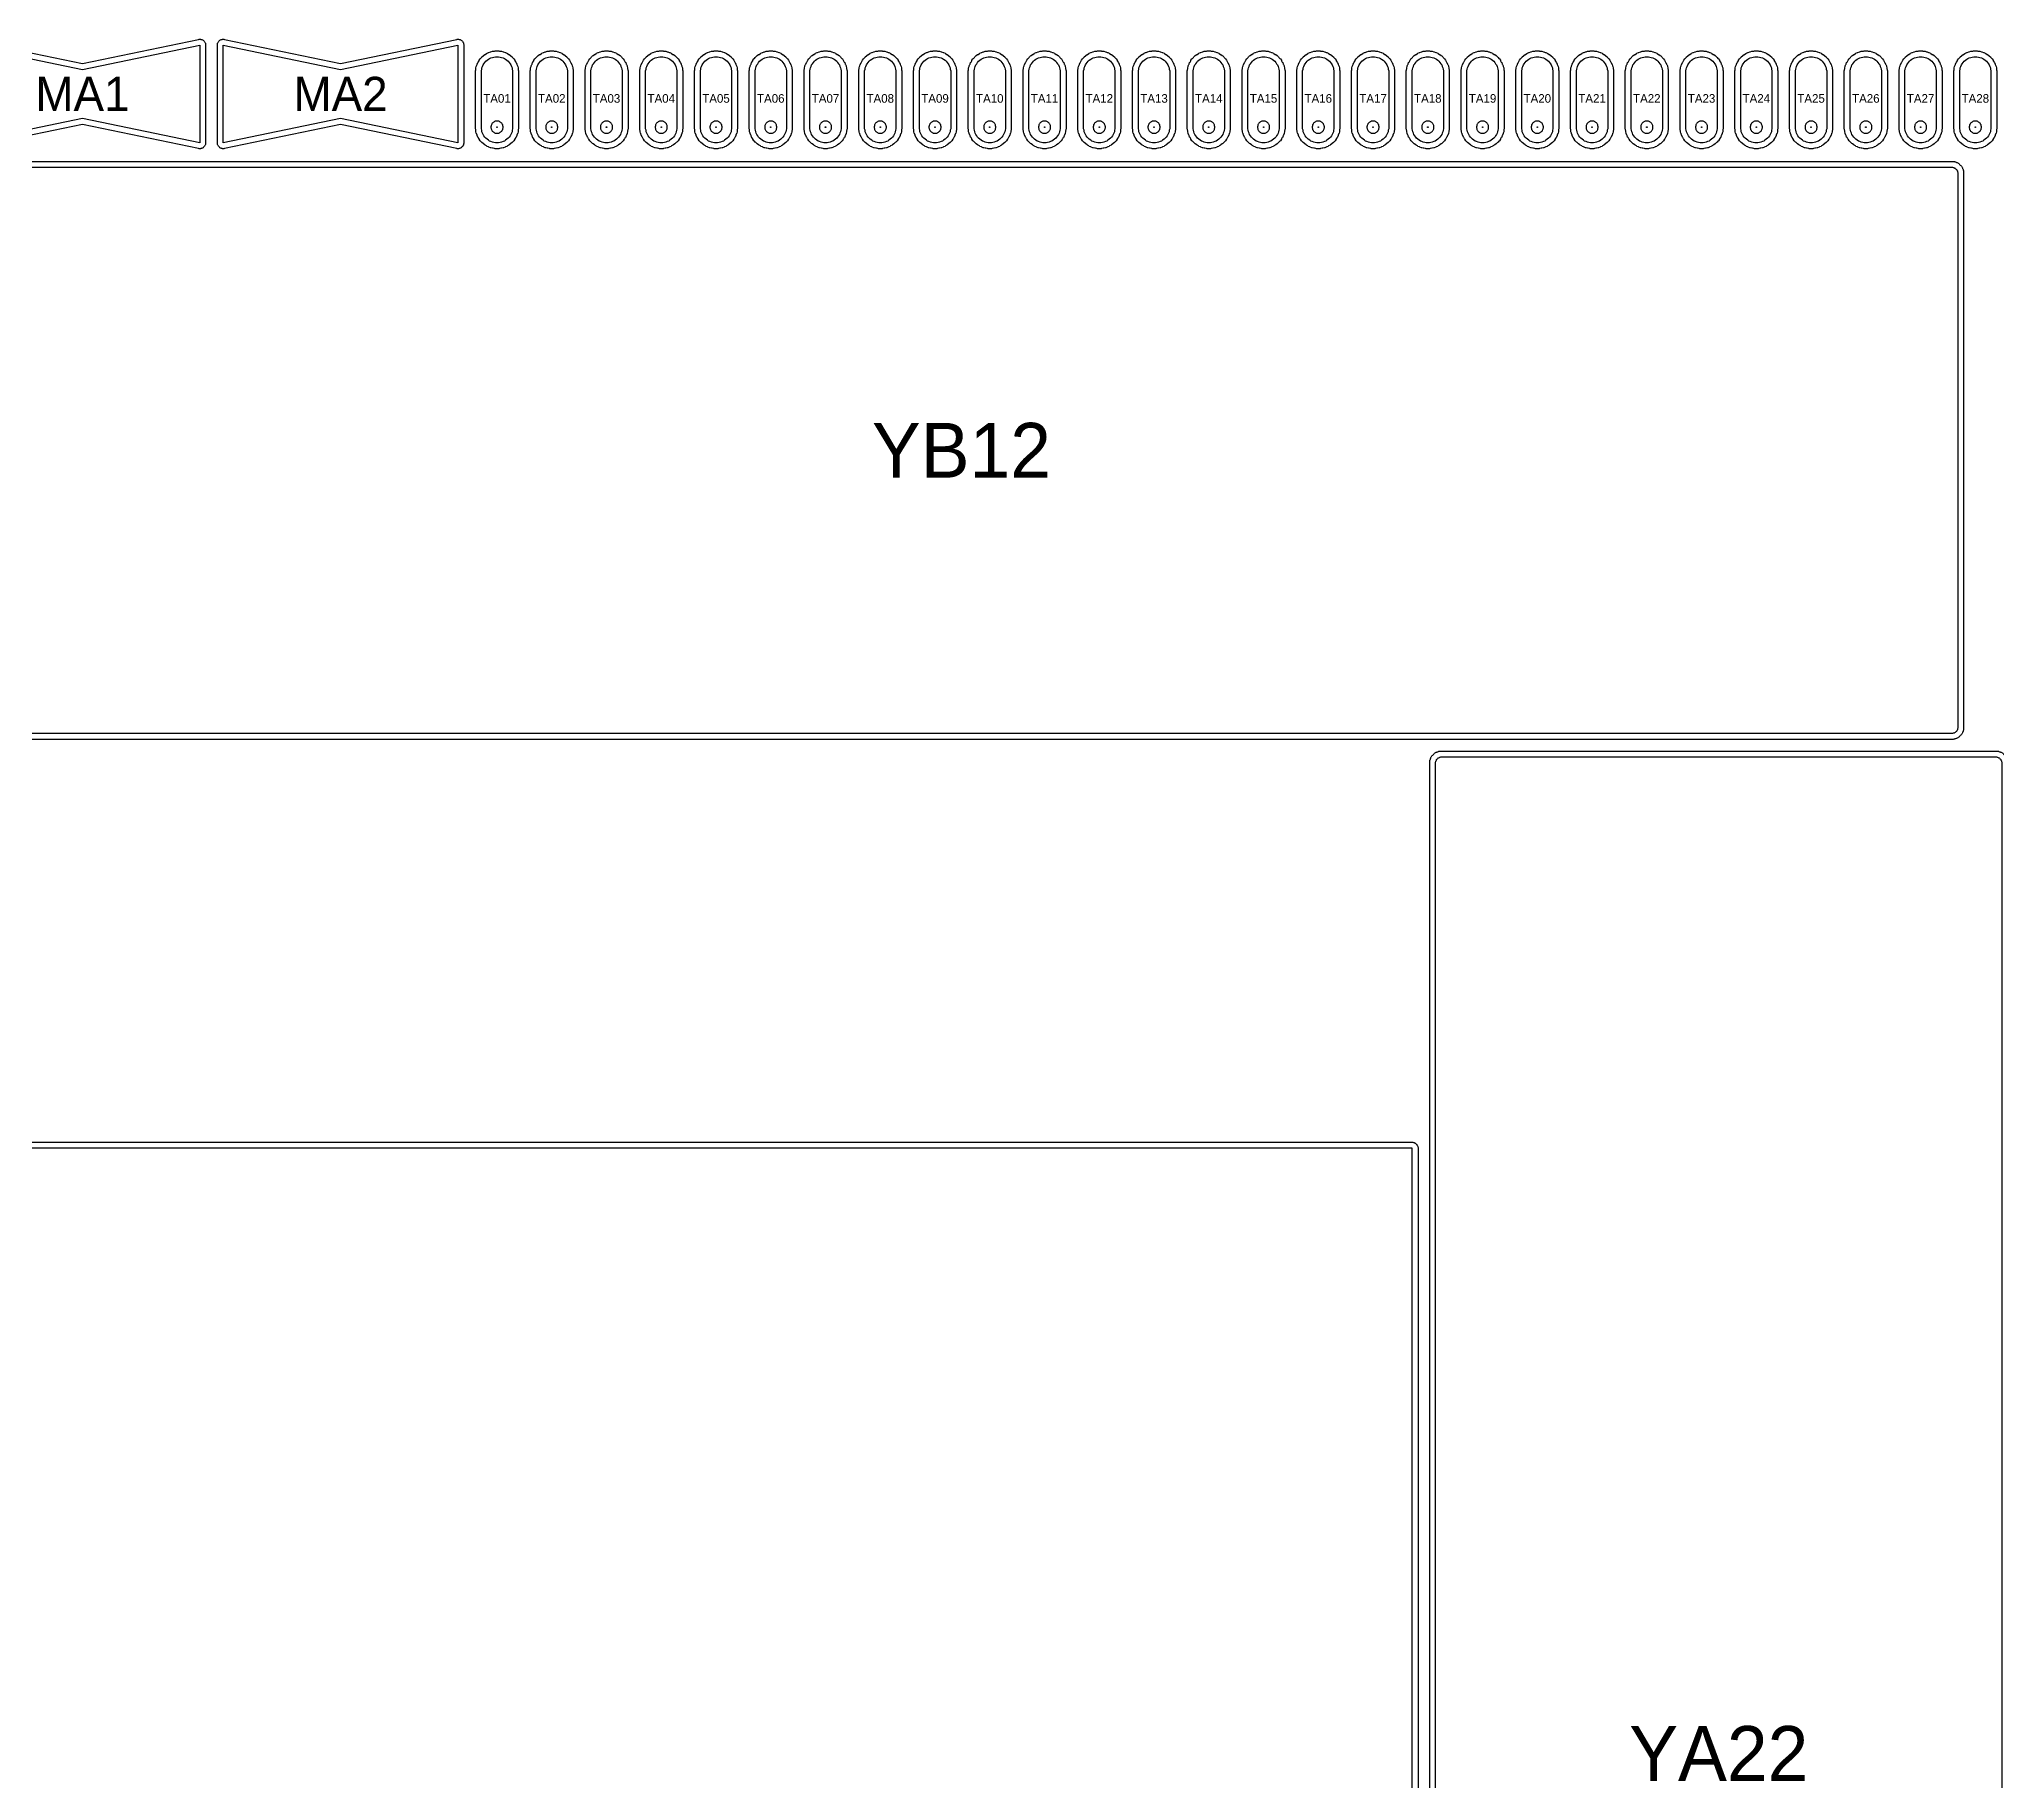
# Model space of a CAD drawing. Header units: millimetres. Extents: x 0 to 8220, y 0 to 2502.
# Drawn here: x 5648 to 6649, y 1536 to 2427 of the extents above; entities that cross this region are included whole.
import ezdxf
from ezdxf.enums import TextEntityAlignment as Align

# ---------------------------------------------------------------- set-up
doc = ezdxf.new("R2010")
doc.units = ezdxf.units.MM
for name, color, linetype in [('CALADO_INTERIOR', 5, 'Continuous'), ('CORTE_EXT', 1, 'Continuous'), ('TEXTO', 7, 'Continuous'), ('TRAYECTORIA_EXT_FRESA6', 11, 'Continuous'), ('TRAYECTORIA_INT_FRESA6', 150, 'Continuous')]:
    doc.layers.add(name, color=color, linetype=linetype)

msp = doc.modelspace()

# ---------------------------------------------------------------- texts
at = {"layer": 'TEXTO'}
for s, height, p in [('MA1', 17.5, (5670, 2399)), ('MA2', 17.5, (5802, 2399)), ('TA01', 4.4, (5882, 2396.7)), ('TA02', 4.4, (5910, 2396.7)), ('TA03', 4.4, (5938, 2396.7)), ('TA04', 4.4, (5966, 2396.7)), ('TA05', 4.4, (5994, 2396.7)), ('TA06', 4.4, (6022, 2396.7)), ('TA07', 4.4, (6050, 2396.7)), ('TA08', 4.4, (6078, 2396.7)), ('TA09', 4.4, (6106, 2396.7)), ('TA10', 4.4, (6134, 2396.7)), ('TA11', 4.4, (6162, 2396.7)), ('TA12', 4.4, (6190, 2396.7)), ('TA13', 4.4, (6218, 2396.7)), ('TA14', 4.4, (6246, 2396.7)), ('TA15', 4.4, (6274, 2396.7)), ('TA16', 4.4, (6302, 2396.7)), ('TA17', 4.4, (6330, 2396.7)), ('TA18', 4.4, (6358, 2396.7)), ('TA19', 4.4, (6386, 2396.7)), ('TA20', 4.4, (6414, 2396.7)), ('TA21', 4.4, (6442, 2396.7)), ('TA22', 4.4, (6470, 2396.7)), ('TA23', 4.4, (6498, 2396.7)), ('TA24', 4.4, (6526, 2396.7)), ('TA25', 4.4, (6554, 2396.7)), ('TA26', 4.4, (6582, 2396.7)), ('TA27', 4.4, (6610, 2396.7)), ('TA28', 4.4, (6638, 2396.7)), ('YB12', 28, (6119.5, 2216.8)), ('YA22', 28, (6506.8, 1550.5))]:
    msp.add_text(s, height=height, dxfattribs=at).set_placement(p, align=Align.MIDDLE_CENTER)

# ---------------------------------------------------------------- linework, layer by layer
at = {"layer": 'CALADO_INTERIOR'}
for points in [[(5881.7, 2385.1), (5881.4, 2385), (5881.1, 2385), (5880.8, 2384.9), (5880.5, 2384.7), (5880.3, 2384.6), (5880, 2384.4), (5879.8, 2384.2), (5879.6, 2384), (5879.4, 2383.7), (5879.3, 2383.5), (5879.1, 2383.2), (5879, 2382.9), (5879, 2382.6), (5878.9, 2382.3), (5878.9, 2382), (5878.9, 2381.7), (5879, 2381.4), (5879, 2381.1), (5879.1, 2380.8), (5879.3, 2380.5), (5879.4, 2380.3), (5879.6, 2380), (5879.8, 2379.8), (5880, 2379.6), (5880.3, 2379.4), (5880.5, 2379.3), (5880.8, 2379.1), (5881.1, 2379), (5881.4, 2379), (5881.7, 2378.9), (5882, 2378.9), (5882.3, 2378.9), (5882.6, 2379), (5882.9, 2379), (5883.2, 2379.1), (5883.5, 2379.3), (5883.7, 2379.4), (5884, 2379.6), (5884.2, 2379.8), (5884.4, 2380), (5884.6, 2380.3), (5884.7, 2380.5), (5884.9, 2380.8), (5885, 2381.1), (5885, 2381.4), (5885.1, 2381.7), (5885.1, 2382), (5885.1, 2382.3), (5885, 2382.6), (5885, 2382.9), (5884.9, 2383.2), (5884.7, 2383.5), (5884.6, 2383.7), (5884.4, 2384), (5884.2, 2384.2), (5884, 2384.4), (5883.7, 2384.6), (5883.5, 2384.7), (5883.2, 2384.9), (5882.9, 2385), (5882.6, 2385), (5882.3, 2385.1), (5882, 2385.1)], [(5909.7, 2385.1), (5909.4, 2385), (5909.1, 2385), (5908.8, 2384.9), (5908.5, 2384.7), (5908.3, 2384.6), (5908, 2384.4), (5907.8, 2384.2), (5907.6, 2384), (5907.4, 2383.7), (5907.3, 2383.5), (5907.1, 2383.2), (5907, 2382.9), (5907, 2382.6), (5906.9, 2382.3), (5906.9, 2382), (5906.9, 2381.7), (5907, 2381.4), (5907, 2381.1), (5907.1, 2380.8), (5907.3, 2380.5), (5907.4, 2380.3), (5907.6, 2380), (5907.8, 2379.8), (5908, 2379.6), (5908.3, 2379.4), (5908.5, 2379.3), (5908.8, 2379.1), (5909.1, 2379), (5909.4, 2379), (5909.7, 2378.9), (5910, 2378.9), (5910.3, 2378.9), (5910.6, 2379), (5910.9, 2379), (5911.2, 2379.1), (5911.5, 2379.3), (5911.7, 2379.4), (5912, 2379.6), (5912.2, 2379.8), (5912.4, 2380), (5912.6, 2380.3), (5912.7, 2380.5), (5912.9, 2380.8), (5913, 2381.1), (5913, 2381.4), (5913.1, 2381.7), (5913.1, 2382), (5913.1, 2382.3), (5913, 2382.6), (5913, 2382.9), (5912.9, 2383.2), (5912.7, 2383.5), (5912.6, 2383.7), (5912.4, 2384), (5912.2, 2384.2), (5912, 2384.4), (5911.7, 2384.6), (5911.5, 2384.7), (5911.2, 2384.9), (5910.9, 2385), (5910.6, 2385), (5910.3, 2385.1), (5910, 2385.1)], [(5937.7, 2385.1), (5937.4, 2385), (5937.1, 2385), (5936.8, 2384.9), (5936.5, 2384.7), (5936.3, 2384.6), (5936, 2384.4), (5935.8, 2384.2), (5935.6, 2384), (5935.4, 2383.7), (5935.3, 2383.5), (5935.1, 2383.2), (5935, 2382.9), (5935, 2382.6), (5934.9, 2382.3), (5934.9, 2382), (5934.9, 2381.7), (5935, 2381.4), (5935, 2381.1), (5935.1, 2380.8), (5935.3, 2380.5), (5935.4, 2380.3), (5935.6, 2380), (5935.8, 2379.8), (5936, 2379.6), (5936.3, 2379.4), (5936.5, 2379.3), (5936.8, 2379.1), (5937.1, 2379), (5937.4, 2379), (5937.7, 2378.9), (5938, 2378.9), (5938.3, 2378.9), (5938.6, 2379), (5938.9, 2379), (5939.2, 2379.1), (5939.5, 2379.3), (5939.7, 2379.4), (5940, 2379.6), (5940.2, 2379.8), (5940.4, 2380), (5940.6, 2380.3), (5940.7, 2380.5), (5940.9, 2380.8), (5941, 2381.1), (5941, 2381.4), (5941.1, 2381.7), (5941.1, 2382), (5941.1, 2382.3), (5941, 2382.6), (5941, 2382.9), (5940.9, 2383.2), (5940.7, 2383.5), (5940.6, 2383.7), (5940.4, 2384), (5940.2, 2384.2), (5940, 2384.4), (5939.7, 2384.6), (5939.5, 2384.7), (5939.2, 2384.9), (5938.9, 2385), (5938.6, 2385), (5938.3, 2385.1), (5938, 2385.1)], [(5965.7, 2385.1), (5965.4, 2385), (5965.1, 2385), (5964.8, 2384.9), (5964.5, 2384.7), (5964.3, 2384.6), (5964, 2384.4), (5963.8, 2384.2), (5963.6, 2384), (5963.4, 2383.7), (5963.3, 2383.5), (5963.1, 2383.2), (5963, 2382.9), (5963, 2382.6), (5962.9, 2382.3), (5962.9, 2382), (5962.9, 2381.7), (5963, 2381.4), (5963, 2381.1), (5963.1, 2380.8), (5963.3, 2380.5), (5963.4, 2380.3), (5963.6, 2380), (5963.8, 2379.8), (5964, 2379.6), (5964.3, 2379.4), (5964.5, 2379.3), (5964.8, 2379.1), (5965.1, 2379), (5965.4, 2379), (5965.7, 2378.9), (5966, 2378.9), (5966.3, 2378.9), (5966.6, 2379), (5966.9, 2379), (5967.2, 2379.1), (5967.5, 2379.3), (5967.7, 2379.4), (5968, 2379.6), (5968.2, 2379.8), (5968.4, 2380), (5968.6, 2380.3), (5968.7, 2380.5), (5968.9, 2380.8), (5969, 2381.1), (5969, 2381.4), (5969.1, 2381.7), (5969.1, 2382), (5969.1, 2382.3), (5969, 2382.6), (5969, 2382.9), (5968.9, 2383.2), (5968.7, 2383.5), (5968.6, 2383.7), (5968.4, 2384), (5968.2, 2384.2), (5968, 2384.4), (5967.7, 2384.6), (5967.5, 2384.7), (5967.2, 2384.9), (5966.9, 2385), (5966.6, 2385), (5966.3, 2385.1), (5966, 2385.1)], [(5993.7, 2385.1), (5993.4, 2385), (5993.1, 2385), (5992.8, 2384.9), (5992.5, 2384.7), (5992.3, 2384.6), (5992, 2384.4), (5991.8, 2384.2), (5991.6, 2384), (5991.4, 2383.7), (5991.3, 2383.5), (5991.1, 2383.2), (5991, 2382.9), (5991, 2382.6), (5990.9, 2382.3), (5990.9, 2382), (5990.9, 2381.7), (5991, 2381.4), (5991, 2381.1), (5991.1, 2380.8), (5991.3, 2380.5), (5991.4, 2380.3), (5991.6, 2380), (5991.8, 2379.8), (5992, 2379.6), (5992.3, 2379.4), (5992.5, 2379.3), (5992.8, 2379.1), (5993.1, 2379), (5993.4, 2379), (5993.7, 2378.9), (5994, 2378.9), (5994.3, 2378.9), (5994.6, 2379), (5994.9, 2379), (5995.2, 2379.1), (5995.5, 2379.3), (5995.7, 2379.4), (5996, 2379.6), (5996.2, 2379.8), (5996.4, 2380), (5996.6, 2380.3), (5996.7, 2380.5), (5996.9, 2380.8), (5997, 2381.1), (5997, 2381.4), (5997.1, 2381.7), (5997.1, 2382), (5997.1, 2382.3), (5997, 2382.6), (5997, 2382.9), (5996.9, 2383.2), (5996.7, 2383.5), (5996.6, 2383.7), (5996.4, 2384), (5996.2, 2384.2), (5996, 2384.4), (5995.7, 2384.6), (5995.5, 2384.7), (5995.2, 2384.9), (5994.9, 2385), (5994.6, 2385), (5994.3, 2385.1), (5994, 2385.1)], [(6021.7, 2385.1), (6021.4, 2385), (6021.1, 2385), (6020.8, 2384.9), (6020.5, 2384.7), (6020.3, 2384.6), (6020, 2384.4), (6019.8, 2384.2), (6019.6, 2384), (6019.4, 2383.7), (6019.3, 2383.5), (6019.1, 2383.2), (6019, 2382.9), (6019, 2382.6), (6018.9, 2382.3), (6018.9, 2382), (6018.9, 2381.7), (6019, 2381.4), (6019, 2381.1), (6019.1, 2380.8), (6019.3, 2380.5), (6019.4, 2380.3), (6019.6, 2380), (6019.8, 2379.8), (6020, 2379.6), (6020.3, 2379.4), (6020.5, 2379.3), (6020.8, 2379.1), (6021.1, 2379), (6021.4, 2379), (6021.7, 2378.9), (6022, 2378.9), (6022.3, 2378.9), (6022.6, 2379), (6022.9, 2379), (6023.2, 2379.1), (6023.5, 2379.3), (6023.7, 2379.4), (6024, 2379.6), (6024.2, 2379.8), (6024.4, 2380), (6024.6, 2380.3), (6024.7, 2380.5), (6024.9, 2380.8), (6025, 2381.1), (6025, 2381.4), (6025.1, 2381.7), (6025.1, 2382), (6025.1, 2382.3), (6025, 2382.6), (6025, 2382.9), (6024.9, 2383.2), (6024.7, 2383.5), (6024.6, 2383.7), (6024.4, 2384), (6024.2, 2384.2), (6024, 2384.4), (6023.7, 2384.6), (6023.5, 2384.7), (6023.2, 2384.9), (6022.9, 2385), (6022.6, 2385), (6022.3, 2385.1), (6022, 2385.1)], [(6049.7, 2385.1), (6049.4, 2385), (6049.1, 2385), (6048.8, 2384.9), (6048.5, 2384.7), (6048.3, 2384.6), (6048, 2384.4), (6047.8, 2384.2), (6047.6, 2384), (6047.4, 2383.7), (6047.3, 2383.5), (6047.1, 2383.2), (6047, 2382.9), (6047, 2382.6), (6046.9, 2382.3), (6046.9, 2382), (6046.9, 2381.7), (6047, 2381.4), (6047, 2381.1), (6047.1, 2380.8), (6047.3, 2380.5), (6047.4, 2380.3), (6047.6, 2380), (6047.8, 2379.8), (6048, 2379.6), (6048.3, 2379.4), (6048.5, 2379.3), (6048.8, 2379.1), (6049.1, 2379), (6049.4, 2379), (6049.7, 2378.9), (6050, 2378.9), (6050.3, 2378.9), (6050.6, 2379), (6050.9, 2379), (6051.2, 2379.1), (6051.5, 2379.3), (6051.7, 2379.4), (6052, 2379.6), (6052.2, 2379.8), (6052.4, 2380), (6052.6, 2380.3), (6052.7, 2380.5), (6052.9, 2380.8), (6053, 2381.1), (6053, 2381.4), (6053.1, 2381.7), (6053.1, 2382), (6053.1, 2382.3), (6053, 2382.6), (6053, 2382.9), (6052.9, 2383.2), (6052.7, 2383.5), (6052.6, 2383.7), (6052.4, 2384), (6052.2, 2384.2), (6052, 2384.4), (6051.7, 2384.6), (6051.5, 2384.7), (6051.2, 2384.9), (6050.9, 2385), (6050.6, 2385), (6050.3, 2385.1), (6050, 2385.1)], [(6077.7, 2385.1), (6077.4, 2385), (6077.1, 2385), (6076.8, 2384.9), (6076.5, 2384.7), (6076.3, 2384.6), (6076, 2384.4), (6075.8, 2384.2), (6075.6, 2384), (6075.4, 2383.7), (6075.3, 2383.5), (6075.1, 2383.2), (6075, 2382.9), (6075, 2382.6), (6074.9, 2382.3), (6074.9, 2382), (6074.9, 2381.7), (6075, 2381.4), (6075, 2381.1), (6075.1, 2380.8), (6075.3, 2380.5), (6075.4, 2380.3), (6075.6, 2380), (6075.8, 2379.8), (6076, 2379.6), (6076.3, 2379.4), (6076.5, 2379.3), (6076.8, 2379.1), (6077.1, 2379), (6077.4, 2379), (6077.7, 2378.9), (6078, 2378.9), (6078.3, 2378.9), (6078.6, 2379), (6078.9, 2379), (6079.2, 2379.1), (6079.5, 2379.3), (6079.7, 2379.4), (6080, 2379.6), (6080.2, 2379.8), (6080.4, 2380), (6080.6, 2380.3), (6080.7, 2380.5), (6080.9, 2380.8), (6081, 2381.1), (6081, 2381.4), (6081.1, 2381.7), (6081.1, 2382), (6081.1, 2382.3), (6081, 2382.6), (6081, 2382.9), (6080.9, 2383.2), (6080.7, 2383.5), (6080.6, 2383.7), (6080.4, 2384), (6080.2, 2384.2), (6080, 2384.4), (6079.7, 2384.6), (6079.5, 2384.7), (6079.2, 2384.9), (6078.9, 2385), (6078.6, 2385), (6078.3, 2385.1), (6078, 2385.1)], [(6105.7, 2385.1), (6105.4, 2385), (6105.1, 2385), (6104.8, 2384.9), (6104.5, 2384.7), (6104.3, 2384.6), (6104, 2384.4), (6103.8, 2384.2), (6103.6, 2384), (6103.4, 2383.7), (6103.3, 2383.5), (6103.1, 2383.2), (6103, 2382.9), (6103, 2382.6), (6102.9, 2382.3), (6102.9, 2382), (6102.9, 2381.7), (6103, 2381.4), (6103, 2381.1), (6103.1, 2380.8), (6103.3, 2380.5), (6103.4, 2380.3), (6103.6, 2380), (6103.8, 2379.8), (6104, 2379.6), (6104.3, 2379.4), (6104.5, 2379.3), (6104.8, 2379.1), (6105.1, 2379), (6105.4, 2379), (6105.7, 2378.9), (6106, 2378.9), (6106.3, 2378.9), (6106.6, 2379), (6106.9, 2379), (6107.2, 2379.1), (6107.5, 2379.3), (6107.7, 2379.4), (6108, 2379.6), (6108.2, 2379.8), (6108.4, 2380), (6108.6, 2380.3), (6108.7, 2380.5), (6108.9, 2380.8), (6109, 2381.1), (6109, 2381.4), (6109.1, 2381.7), (6109.1, 2382), (6109.1, 2382.3), (6109, 2382.6), (6109, 2382.9), (6108.9, 2383.2), (6108.7, 2383.5), (6108.6, 2383.7), (6108.4, 2384), (6108.2, 2384.2), (6108, 2384.4), (6107.7, 2384.6), (6107.5, 2384.7), (6107.2, 2384.9), (6106.9, 2385), (6106.6, 2385), (6106.3, 2385.1), (6106, 2385.1)], [(6133.7, 2385.1), (6133.4, 2385), (6133.1, 2385), (6132.8, 2384.9), (6132.5, 2384.7), (6132.3, 2384.6), (6132, 2384.4), (6131.8, 2384.2), (6131.6, 2384), (6131.4, 2383.7), (6131.3, 2383.5), (6131.1, 2383.2), (6131, 2382.9), (6131, 2382.6), (6130.9, 2382.3), (6130.9, 2382), (6130.9, 2381.7), (6131, 2381.4), (6131, 2381.1), (6131.1, 2380.8), (6131.3, 2380.5), (6131.4, 2380.3), (6131.6, 2380), (6131.8, 2379.8), (6132, 2379.6), (6132.3, 2379.4), (6132.5, 2379.3), (6132.8, 2379.1), (6133.1, 2379), (6133.4, 2379), (6133.7, 2378.9), (6134, 2378.9), (6134.3, 2378.9), (6134.6, 2379), (6134.9, 2379), (6135.2, 2379.1), (6135.5, 2379.3), (6135.7, 2379.4), (6136, 2379.6), (6136.2, 2379.8), (6136.4, 2380), (6136.6, 2380.3), (6136.7, 2380.5), (6136.9, 2380.8), (6137, 2381.1), (6137, 2381.4), (6137.1, 2381.7), (6137.1, 2382), (6137.1, 2382.3), (6137, 2382.6), (6137, 2382.9), (6136.9, 2383.2), (6136.7, 2383.5), (6136.6, 2383.7), (6136.4, 2384), (6136.2, 2384.2), (6136, 2384.4), (6135.7, 2384.6), (6135.5, 2384.7), (6135.2, 2384.9), (6134.9, 2385), (6134.6, 2385), (6134.3, 2385.1), (6134, 2385.1)], [(6161.7, 2385.1), (6161.4, 2385), (6161.1, 2385), (6160.8, 2384.9), (6160.5, 2384.7), (6160.3, 2384.6), (6160, 2384.4), (6159.8, 2384.2), (6159.6, 2384), (6159.4, 2383.7), (6159.3, 2383.5), (6159.1, 2383.2), (6159, 2382.9), (6159, 2382.6), (6158.9, 2382.3), (6158.9, 2382), (6158.9, 2381.7), (6159, 2381.4), (6159, 2381.1), (6159.1, 2380.8), (6159.3, 2380.5), (6159.4, 2380.3), (6159.6, 2380), (6159.8, 2379.8), (6160, 2379.6), (6160.3, 2379.4), (6160.5, 2379.3), (6160.8, 2379.1), (6161.1, 2379), (6161.4, 2379), (6161.7, 2378.9), (6162, 2378.9), (6162.3, 2378.9), (6162.6, 2379), (6162.9, 2379), (6163.2, 2379.1), (6163.5, 2379.3), (6163.7, 2379.4), (6164, 2379.6), (6164.2, 2379.8), (6164.4, 2380), (6164.6, 2380.3), (6164.7, 2380.5), (6164.9, 2380.8), (6165, 2381.1), (6165, 2381.4), (6165.1, 2381.7), (6165.1, 2382), (6165.1, 2382.3), (6165, 2382.6), (6165, 2382.9), (6164.9, 2383.2), (6164.7, 2383.5), (6164.6, 2383.7), (6164.4, 2384), (6164.2, 2384.2), (6164, 2384.4), (6163.7, 2384.6), (6163.5, 2384.7), (6163.2, 2384.9), (6162.9, 2385), (6162.6, 2385), (6162.3, 2385.1), (6162, 2385.1)], [(6189.7, 2385.1), (6189.4, 2385), (6189.1, 2385), (6188.8, 2384.9), (6188.5, 2384.7), (6188.3, 2384.6), (6188, 2384.4), (6187.8, 2384.2), (6187.6, 2384), (6187.4, 2383.7), (6187.3, 2383.5), (6187.1, 2383.2), (6187, 2382.9), (6187, 2382.6), (6186.9, 2382.3), (6186.9, 2382), (6186.9, 2381.7), (6187, 2381.4), (6187, 2381.1), (6187.1, 2380.8), (6187.3, 2380.5), (6187.4, 2380.3), (6187.6, 2380), (6187.8, 2379.8), (6188, 2379.6), (6188.3, 2379.4), (6188.5, 2379.3), (6188.8, 2379.1), (6189.1, 2379), (6189.4, 2379), (6189.7, 2378.9), (6190, 2378.9), (6190.3, 2378.9), (6190.6, 2379), (6190.9, 2379), (6191.2, 2379.1), (6191.5, 2379.3), (6191.7, 2379.4), (6192, 2379.6), (6192.2, 2379.8), (6192.4, 2380), (6192.6, 2380.3), (6192.7, 2380.5), (6192.9, 2380.8), (6193, 2381.1), (6193, 2381.4), (6193.1, 2381.7), (6193.1, 2382), (6193.1, 2382.3), (6193, 2382.6), (6193, 2382.9), (6192.9, 2383.2), (6192.7, 2383.5), (6192.6, 2383.7), (6192.4, 2384), (6192.2, 2384.2), (6192, 2384.4), (6191.7, 2384.6), (6191.5, 2384.7), (6191.2, 2384.9), (6190.9, 2385), (6190.6, 2385), (6190.3, 2385.1), (6190, 2385.1)], [(6217.7, 2385.1), (6217.4, 2385), (6217.1, 2385), (6216.8, 2384.9), (6216.5, 2384.7), (6216.3, 2384.6), (6216, 2384.4), (6215.8, 2384.2), (6215.6, 2384), (6215.4, 2383.7), (6215.3, 2383.5), (6215.1, 2383.2), (6215, 2382.9), (6215, 2382.6), (6214.9, 2382.3), (6214.9, 2382), (6214.9, 2381.7), (6215, 2381.4), (6215, 2381.1), (6215.1, 2380.8), (6215.3, 2380.5), (6215.4, 2380.3), (6215.6, 2380), (6215.8, 2379.8), (6216, 2379.6), (6216.3, 2379.4), (6216.5, 2379.3), (6216.8, 2379.1), (6217.1, 2379), (6217.4, 2379), (6217.7, 2378.9), (6218, 2378.9), (6218.3, 2378.9), (6218.6, 2379), (6218.9, 2379), (6219.2, 2379.1), (6219.5, 2379.3), (6219.7, 2379.4), (6220, 2379.6), (6220.2, 2379.8), (6220.4, 2380), (6220.6, 2380.3), (6220.7, 2380.5), (6220.9, 2380.8), (6221, 2381.1), (6221, 2381.4), (6221.1, 2381.7), (6221.1, 2382), (6221.1, 2382.3), (6221, 2382.6), (6221, 2382.9), (6220.9, 2383.2), (6220.7, 2383.5), (6220.6, 2383.7), (6220.4, 2384), (6220.2, 2384.2), (6220, 2384.4), (6219.7, 2384.6), (6219.5, 2384.7), (6219.2, 2384.9), (6218.9, 2385), (6218.6, 2385), (6218.3, 2385.1), (6218, 2385.1)], [(6245.7, 2385.1), (6245.4, 2385), (6245.1, 2385), (6244.8, 2384.9), (6244.5, 2384.7), (6244.3, 2384.6), (6244, 2384.4), (6243.8, 2384.2), (6243.6, 2384), (6243.4, 2383.7), (6243.3, 2383.5), (6243.1, 2383.2), (6243, 2382.9), (6243, 2382.6), (6242.9, 2382.3), (6242.9, 2382), (6242.9, 2381.7), (6243, 2381.4), (6243, 2381.1), (6243.1, 2380.8), (6243.3, 2380.5), (6243.4, 2380.3), (6243.6, 2380), (6243.8, 2379.8), (6244, 2379.6), (6244.3, 2379.4), (6244.5, 2379.3), (6244.8, 2379.1), (6245.1, 2379), (6245.4, 2379), (6245.7, 2378.9), (6246, 2378.9), (6246.3, 2378.9), (6246.6, 2379), (6246.9, 2379), (6247.2, 2379.1), (6247.5, 2379.3), (6247.7, 2379.4), (6248, 2379.6), (6248.2, 2379.8), (6248.4, 2380), (6248.6, 2380.3), (6248.7, 2380.5), (6248.9, 2380.8), (6249, 2381.1), (6249, 2381.4), (6249.1, 2381.7), (6249.1, 2382), (6249.1, 2382.3), (6249, 2382.6), (6249, 2382.9), (6248.9, 2383.2), (6248.7, 2383.5), (6248.6, 2383.7), (6248.4, 2384), (6248.2, 2384.2), (6248, 2384.4), (6247.7, 2384.6), (6247.5, 2384.7), (6247.2, 2384.9), (6246.9, 2385), (6246.6, 2385), (6246.3, 2385.1), (6246, 2385.1)], [(6273.7, 2385.1), (6273.4, 2385), (6273.1, 2385), (6272.8, 2384.9), (6272.5, 2384.7), (6272.3, 2384.6), (6272, 2384.4), (6271.8, 2384.2), (6271.6, 2384), (6271.4, 2383.7), (6271.3, 2383.5), (6271.1, 2383.2), (6271, 2382.9), (6271, 2382.6), (6270.9, 2382.3), (6270.9, 2382), (6270.9, 2381.7), (6271, 2381.4), (6271, 2381.1), (6271.1, 2380.8), (6271.3, 2380.5), (6271.4, 2380.3), (6271.6, 2380), (6271.8, 2379.8), (6272, 2379.6), (6272.3, 2379.4), (6272.5, 2379.3), (6272.8, 2379.1), (6273.1, 2379), (6273.4, 2379), (6273.7, 2378.9), (6274, 2378.9), (6274.3, 2378.9), (6274.6, 2379), (6274.9, 2379), (6275.2, 2379.1), (6275.5, 2379.3), (6275.7, 2379.4), (6276, 2379.6), (6276.2, 2379.8), (6276.4, 2380), (6276.6, 2380.3), (6276.7, 2380.5), (6276.9, 2380.8), (6277, 2381.1), (6277, 2381.4), (6277.1, 2381.7), (6277.1, 2382), (6277.1, 2382.3), (6277, 2382.6), (6277, 2382.9), (6276.9, 2383.2), (6276.7, 2383.5), (6276.6, 2383.7), (6276.4, 2384), (6276.2, 2384.2), (6276, 2384.4), (6275.7, 2384.6), (6275.5, 2384.7), (6275.2, 2384.9), (6274.9, 2385), (6274.6, 2385), (6274.3, 2385.1), (6274, 2385.1)], [(6301.7, 2385.1), (6301.4, 2385), (6301.1, 2385), (6300.8, 2384.9), (6300.5, 2384.7), (6300.3, 2384.6), (6300, 2384.4), (6299.8, 2384.2), (6299.6, 2384), (6299.4, 2383.7), (6299.3, 2383.5), (6299.1, 2383.2), (6299, 2382.9), (6299, 2382.6), (6298.9, 2382.3), (6298.9, 2382), (6298.9, 2381.7), (6299, 2381.4), (6299, 2381.1), (6299.1, 2380.8), (6299.3, 2380.5), (6299.4, 2380.3), (6299.6, 2380), (6299.8, 2379.8), (6300, 2379.6), (6300.3, 2379.4), (6300.5, 2379.3), (6300.8, 2379.1), (6301.1, 2379), (6301.4, 2379), (6301.7, 2378.9), (6302, 2378.9), (6302.3, 2378.9), (6302.6, 2379), (6302.9, 2379), (6303.2, 2379.1), (6303.5, 2379.3), (6303.7, 2379.4), (6304, 2379.6), (6304.2, 2379.8), (6304.4, 2380), (6304.6, 2380.3), (6304.7, 2380.5), (6304.9, 2380.8), (6305, 2381.1), (6305, 2381.4), (6305.1, 2381.7), (6305.1, 2382), (6305.1, 2382.3), (6305, 2382.6), (6305, 2382.9), (6304.9, 2383.2), (6304.7, 2383.5), (6304.6, 2383.7), (6304.4, 2384), (6304.2, 2384.2), (6304, 2384.4), (6303.7, 2384.6), (6303.5, 2384.7), (6303.2, 2384.9), (6302.9, 2385), (6302.6, 2385), (6302.3, 2385.1), (6302, 2385.1)], [(6329.7, 2385.1), (6329.4, 2385), (6329.1, 2385), (6328.8, 2384.9), (6328.5, 2384.7), (6328.3, 2384.6), (6328, 2384.4), (6327.8, 2384.2), (6327.6, 2384), (6327.4, 2383.7), (6327.3, 2383.5), (6327.1, 2383.2), (6327, 2382.9), (6327, 2382.6), (6326.9, 2382.3), (6326.9, 2382), (6326.9, 2381.7), (6327, 2381.4), (6327, 2381.1), (6327.1, 2380.8), (6327.3, 2380.5), (6327.4, 2380.3), (6327.6, 2380), (6327.8, 2379.8), (6328, 2379.6), (6328.3, 2379.4), (6328.5, 2379.3), (6328.8, 2379.1), (6329.1, 2379), (6329.4, 2379), (6329.7, 2378.9), (6330, 2378.9), (6330.3, 2378.9), (6330.6, 2379), (6330.9, 2379), (6331.2, 2379.1), (6331.5, 2379.3), (6331.7, 2379.4), (6332, 2379.6), (6332.2, 2379.8), (6332.4, 2380), (6332.6, 2380.3), (6332.7, 2380.5), (6332.9, 2380.8), (6333, 2381.1), (6333, 2381.4), (6333.1, 2381.7), (6333.1, 2382), (6333.1, 2382.3), (6333, 2382.6), (6333, 2382.9), (6332.9, 2383.2), (6332.7, 2383.5), (6332.6, 2383.7), (6332.4, 2384), (6332.2, 2384.2), (6332, 2384.4), (6331.7, 2384.6), (6331.5, 2384.7), (6331.2, 2384.9), (6330.9, 2385), (6330.6, 2385), (6330.3, 2385.1), (6330, 2385.1)], [(6357.7, 2385.1), (6357.4, 2385), (6357.1, 2385), (6356.8, 2384.9), (6356.5, 2384.7), (6356.3, 2384.6), (6356, 2384.4), (6355.8, 2384.2), (6355.6, 2384), (6355.4, 2383.7), (6355.3, 2383.5), (6355.1, 2383.2), (6355, 2382.9), (6355, 2382.6), (6354.9, 2382.3), (6354.9, 2382), (6354.9, 2381.7), (6355, 2381.4), (6355, 2381.1), (6355.1, 2380.8), (6355.3, 2380.5), (6355.4, 2380.3), (6355.6, 2380), (6355.8, 2379.8), (6356, 2379.6), (6356.3, 2379.4), (6356.5, 2379.3), (6356.8, 2379.1), (6357.1, 2379), (6357.4, 2379), (6357.7, 2378.9), (6358, 2378.9), (6358.3, 2378.9), (6358.6, 2379), (6358.9, 2379), (6359.2, 2379.1), (6359.5, 2379.3), (6359.7, 2379.4), (6360, 2379.6), (6360.2, 2379.8), (6360.4, 2380), (6360.6, 2380.3), (6360.7, 2380.5), (6360.9, 2380.8), (6361, 2381.1), (6361, 2381.4), (6361.1, 2381.7), (6361.1, 2382), (6361.1, 2382.3), (6361, 2382.6), (6361, 2382.9), (6360.9, 2383.2), (6360.7, 2383.5), (6360.6, 2383.7), (6360.4, 2384), (6360.2, 2384.2), (6360, 2384.4), (6359.7, 2384.6), (6359.5, 2384.7), (6359.2, 2384.9), (6358.9, 2385), (6358.6, 2385), (6358.3, 2385.1), (6358, 2385.1)], [(6385.7, 2385.1), (6385.4, 2385), (6385.1, 2385), (6384.8, 2384.9), (6384.5, 2384.7), (6384.3, 2384.6), (6384, 2384.4), (6383.8, 2384.2), (6383.6, 2384), (6383.4, 2383.7), (6383.3, 2383.5), (6383.1, 2383.2), (6383, 2382.9), (6383, 2382.6), (6382.9, 2382.3), (6382.9, 2382), (6382.9, 2381.7), (6383, 2381.4), (6383, 2381.1), (6383.1, 2380.8), (6383.3, 2380.5), (6383.4, 2380.3), (6383.6, 2380), (6383.8, 2379.8), (6384, 2379.6), (6384.3, 2379.4), (6384.5, 2379.3), (6384.8, 2379.1), (6385.1, 2379), (6385.4, 2379), (6385.7, 2378.9), (6386, 2378.9), (6386.3, 2378.9), (6386.6, 2379), (6386.9, 2379), (6387.2, 2379.1), (6387.5, 2379.3), (6387.7, 2379.4), (6388, 2379.6), (6388.2, 2379.8), (6388.4, 2380), (6388.6, 2380.3), (6388.7, 2380.5), (6388.9, 2380.8), (6389, 2381.1), (6389, 2381.4), (6389.1, 2381.7), (6389.1, 2382), (6389.1, 2382.3), (6389, 2382.6), (6389, 2382.9), (6388.9, 2383.2), (6388.7, 2383.5), (6388.6, 2383.7), (6388.4, 2384), (6388.2, 2384.2), (6388, 2384.4), (6387.7, 2384.6), (6387.5, 2384.7), (6387.2, 2384.9), (6386.9, 2385), (6386.6, 2385), (6386.3, 2385.1), (6386, 2385.1)], [(6413.7, 2385.1), (6413.4, 2385), (6413.1, 2385), (6412.8, 2384.9), (6412.5, 2384.7), (6412.3, 2384.6), (6412, 2384.4), (6411.8, 2384.2), (6411.6, 2384), (6411.4, 2383.7), (6411.3, 2383.5), (6411.1, 2383.2), (6411, 2382.9), (6411, 2382.6), (6410.9, 2382.3), (6410.9, 2382), (6410.9, 2381.7), (6411, 2381.4), (6411, 2381.1), (6411.1, 2380.8), (6411.3, 2380.5), (6411.4, 2380.3), (6411.6, 2380), (6411.8, 2379.8), (6412, 2379.6), (6412.3, 2379.4), (6412.5, 2379.3), (6412.8, 2379.1), (6413.1, 2379), (6413.4, 2379), (6413.7, 2378.9), (6414, 2378.9), (6414.3, 2378.9), (6414.6, 2379), (6414.9, 2379), (6415.2, 2379.1), (6415.5, 2379.3), (6415.7, 2379.4), (6416, 2379.6), (6416.2, 2379.8), (6416.4, 2380), (6416.6, 2380.3), (6416.7, 2380.5), (6416.9, 2380.8), (6417, 2381.1), (6417, 2381.4), (6417.1, 2381.7), (6417.1, 2382), (6417.1, 2382.3), (6417, 2382.6), (6417, 2382.9), (6416.9, 2383.2), (6416.7, 2383.5), (6416.6, 2383.7), (6416.4, 2384), (6416.2, 2384.2), (6416, 2384.4), (6415.7, 2384.6), (6415.5, 2384.7), (6415.2, 2384.9), (6414.9, 2385), (6414.6, 2385), (6414.3, 2385.1), (6414, 2385.1)], [(6441.7, 2385.1), (6441.4, 2385), (6441.1, 2385), (6440.8, 2384.9), (6440.5, 2384.7), (6440.3, 2384.6), (6440, 2384.4), (6439.8, 2384.2), (6439.6, 2384), (6439.4, 2383.7), (6439.3, 2383.5), (6439.1, 2383.2), (6439, 2382.9), (6439, 2382.6), (6438.9, 2382.3), (6438.9, 2382), (6438.9, 2381.7), (6439, 2381.4), (6439, 2381.1), (6439.1, 2380.8), (6439.3, 2380.5), (6439.4, 2380.3), (6439.6, 2380), (6439.8, 2379.8), (6440, 2379.6), (6440.3, 2379.4), (6440.5, 2379.3), (6440.8, 2379.1), (6441.1, 2379), (6441.4, 2379), (6441.7, 2378.9), (6442, 2378.9), (6442.3, 2378.9), (6442.6, 2379), (6442.9, 2379), (6443.2, 2379.1), (6443.5, 2379.3), (6443.7, 2379.4), (6444, 2379.6), (6444.2, 2379.8), (6444.4, 2380), (6444.6, 2380.3), (6444.7, 2380.5), (6444.9, 2380.8), (6445, 2381.1), (6445, 2381.4), (6445.1, 2381.7), (6445.1, 2382), (6445.1, 2382.3), (6445, 2382.6), (6445, 2382.9), (6444.9, 2383.2), (6444.7, 2383.5), (6444.6, 2383.7), (6444.4, 2384), (6444.2, 2384.2), (6444, 2384.4), (6443.7, 2384.6), (6443.5, 2384.7), (6443.2, 2384.9), (6442.9, 2385), (6442.6, 2385), (6442.3, 2385.1), (6442, 2385.1)], [(6469.7, 2385.1), (6469.4, 2385), (6469.1, 2385), (6468.8, 2384.9), (6468.5, 2384.7), (6468.3, 2384.6), (6468, 2384.4), (6467.8, 2384.2), (6467.6, 2384), (6467.4, 2383.7), (6467.3, 2383.5), (6467.1, 2383.2), (6467, 2382.9), (6467, 2382.6), (6466.9, 2382.3), (6466.9, 2382), (6466.9, 2381.7), (6467, 2381.4), (6467, 2381.1), (6467.1, 2380.8), (6467.3, 2380.5), (6467.4, 2380.3), (6467.6, 2380), (6467.8, 2379.8), (6468, 2379.6), (6468.3, 2379.4), (6468.5, 2379.3), (6468.8, 2379.1), (6469.1, 2379), (6469.4, 2379), (6469.7, 2378.9), (6470, 2378.9), (6470.3, 2378.9), (6470.6, 2379), (6470.9, 2379), (6471.2, 2379.1), (6471.5, 2379.3), (6471.7, 2379.4), (6472, 2379.6), (6472.2, 2379.8), (6472.4, 2380), (6472.6, 2380.3), (6472.7, 2380.5), (6472.9, 2380.8), (6473, 2381.1), (6473, 2381.4), (6473.1, 2381.7), (6473.1, 2382), (6473.1, 2382.3), (6473, 2382.6), (6473, 2382.9), (6472.9, 2383.2), (6472.7, 2383.5), (6472.6, 2383.7), (6472.4, 2384), (6472.2, 2384.2), (6472, 2384.4), (6471.7, 2384.6), (6471.5, 2384.7), (6471.2, 2384.9), (6470.9, 2385), (6470.6, 2385), (6470.3, 2385.1), (6470, 2385.1)], [(6497.7, 2385.1), (6497.4, 2385), (6497.1, 2385), (6496.8, 2384.9), (6496.5, 2384.7), (6496.3, 2384.6), (6496, 2384.4), (6495.8, 2384.2), (6495.6, 2384), (6495.4, 2383.7), (6495.3, 2383.5), (6495.1, 2383.2), (6495, 2382.9), (6495, 2382.6), (6494.9, 2382.3), (6494.9, 2382), (6494.9, 2381.7), (6495, 2381.4), (6495, 2381.1), (6495.1, 2380.8), (6495.3, 2380.5), (6495.4, 2380.3), (6495.6, 2380), (6495.8, 2379.8), (6496, 2379.6), (6496.3, 2379.4), (6496.5, 2379.3), (6496.8, 2379.1), (6497.1, 2379), (6497.4, 2379), (6497.7, 2378.9), (6498, 2378.9), (6498.3, 2378.9), (6498.6, 2379), (6498.9, 2379), (6499.2, 2379.1), (6499.5, 2379.3), (6499.7, 2379.4), (6500, 2379.6), (6500.2, 2379.8), (6500.4, 2380), (6500.6, 2380.3), (6500.7, 2380.5), (6500.9, 2380.8), (6501, 2381.1), (6501, 2381.4), (6501.1, 2381.7), (6501.1, 2382), (6501.1, 2382.3), (6501, 2382.6), (6501, 2382.9), (6500.9, 2383.2), (6500.7, 2383.5), (6500.6, 2383.7), (6500.4, 2384), (6500.2, 2384.2), (6500, 2384.4), (6499.7, 2384.6), (6499.5, 2384.7), (6499.2, 2384.9), (6498.9, 2385), (6498.6, 2385), (6498.3, 2385.1), (6498, 2385.1)], [(6525.7, 2385.1), (6525.4, 2385), (6525.1, 2385), (6524.8, 2384.9), (6524.5, 2384.7), (6524.3, 2384.6), (6524, 2384.4), (6523.8, 2384.2), (6523.6, 2384), (6523.4, 2383.7), (6523.3, 2383.5), (6523.1, 2383.2), (6523, 2382.9), (6523, 2382.6), (6522.9, 2382.3), (6522.9, 2382), (6522.9, 2381.7), (6523, 2381.4), (6523, 2381.1), (6523.1, 2380.8), (6523.3, 2380.5), (6523.4, 2380.3), (6523.6, 2380), (6523.8, 2379.8), (6524, 2379.6), (6524.3, 2379.4), (6524.5, 2379.3), (6524.8, 2379.1), (6525.1, 2379), (6525.4, 2379), (6525.7, 2378.9), (6526, 2378.9), (6526.3, 2378.9), (6526.6, 2379), (6526.9, 2379), (6527.2, 2379.1), (6527.5, 2379.3), (6527.7, 2379.4), (6528, 2379.6), (6528.2, 2379.8), (6528.4, 2380), (6528.6, 2380.3), (6528.7, 2380.5), (6528.9, 2380.8), (6529, 2381.1), (6529, 2381.4), (6529.1, 2381.7), (6529.1, 2382), (6529.1, 2382.3), (6529, 2382.6), (6529, 2382.9), (6528.9, 2383.2), (6528.7, 2383.5), (6528.6, 2383.7), (6528.4, 2384), (6528.2, 2384.2), (6528, 2384.4), (6527.7, 2384.6), (6527.5, 2384.7), (6527.2, 2384.9), (6526.9, 2385), (6526.6, 2385), (6526.3, 2385.1), (6526, 2385.1)], [(6553.7, 2385.1), (6553.4, 2385), (6553.1, 2385), (6552.8, 2384.9), (6552.5, 2384.7), (6552.3, 2384.6), (6552, 2384.4), (6551.8, 2384.2), (6551.6, 2384), (6551.4, 2383.7), (6551.3, 2383.5), (6551.1, 2383.2), (6551, 2382.9), (6551, 2382.6), (6550.9, 2382.3), (6550.9, 2382), (6550.9, 2381.7), (6551, 2381.4), (6551, 2381.1), (6551.1, 2380.8), (6551.3, 2380.5), (6551.4, 2380.3), (6551.6, 2380), (6551.8, 2379.8), (6552, 2379.6), (6552.3, 2379.4), (6552.5, 2379.3), (6552.8, 2379.1), (6553.1, 2379), (6553.4, 2379), (6553.7, 2378.9), (6554, 2378.9), (6554.3, 2378.9), (6554.6, 2379), (6554.9, 2379), (6555.2, 2379.1), (6555.5, 2379.3), (6555.7, 2379.4), (6556, 2379.6), (6556.2, 2379.8), (6556.4, 2380), (6556.6, 2380.3), (6556.7, 2380.5), (6556.9, 2380.8), (6557, 2381.1), (6557, 2381.4), (6557.1, 2381.7), (6557.1, 2382), (6557.1, 2382.3), (6557, 2382.6), (6557, 2382.9), (6556.9, 2383.2), (6556.7, 2383.5), (6556.6, 2383.7), (6556.4, 2384), (6556.2, 2384.2), (6556, 2384.4), (6555.7, 2384.6), (6555.5, 2384.7), (6555.2, 2384.9), (6554.9, 2385), (6554.6, 2385), (6554.3, 2385.1), (6554, 2385.1)], [(6581.7, 2385.1), (6581.4, 2385), (6581.1, 2385), (6580.8, 2384.9), (6580.5, 2384.7), (6580.3, 2384.6), (6580, 2384.4), (6579.8, 2384.2), (6579.6, 2384), (6579.4, 2383.7), (6579.3, 2383.5), (6579.1, 2383.2), (6579, 2382.9), (6579, 2382.6), (6578.9, 2382.3), (6578.9, 2382), (6578.9, 2381.7), (6579, 2381.4), (6579, 2381.1), (6579.1, 2380.8), (6579.3, 2380.5), (6579.4, 2380.3), (6579.6, 2380), (6579.8, 2379.8), (6580, 2379.6), (6580.3, 2379.4), (6580.5, 2379.3), (6580.8, 2379.1), (6581.1, 2379), (6581.4, 2379), (6581.7, 2378.9), (6582, 2378.9), (6582.3, 2378.9), (6582.6, 2379), (6582.9, 2379), (6583.2, 2379.1), (6583.5, 2379.3), (6583.7, 2379.4), (6584, 2379.6), (6584.2, 2379.8), (6584.4, 2380), (6584.6, 2380.3), (6584.7, 2380.5), (6584.9, 2380.8), (6585, 2381.1), (6585, 2381.4), (6585.1, 2381.7), (6585.1, 2382), (6585.1, 2382.3), (6585, 2382.6), (6585, 2382.9), (6584.9, 2383.2), (6584.7, 2383.5), (6584.6, 2383.7), (6584.4, 2384), (6584.2, 2384.2), (6584, 2384.4), (6583.7, 2384.6), (6583.5, 2384.7), (6583.2, 2384.9), (6582.9, 2385), (6582.6, 2385), (6582.3, 2385.1), (6582, 2385.1)], [(6609.7, 2385.1), (6609.4, 2385), (6609.1, 2385), (6608.8, 2384.9), (6608.5, 2384.7), (6608.3, 2384.6), (6608, 2384.4), (6607.8, 2384.2), (6607.6, 2384), (6607.4, 2383.7), (6607.3, 2383.5), (6607.1, 2383.2), (6607, 2382.9), (6607, 2382.6), (6606.9, 2382.3), (6606.9, 2382), (6606.9, 2381.7), (6607, 2381.4), (6607, 2381.1), (6607.1, 2380.8), (6607.3, 2380.5), (6607.4, 2380.3), (6607.6, 2380), (6607.8, 2379.8), (6608, 2379.6), (6608.3, 2379.4), (6608.5, 2379.3), (6608.8, 2379.1), (6609.1, 2379), (6609.4, 2379), (6609.7, 2378.9), (6610, 2378.9), (6610.3, 2378.9), (6610.6, 2379), (6610.9, 2379), (6611.2, 2379.1), (6611.5, 2379.3), (6611.7, 2379.4), (6612, 2379.6), (6612.2, 2379.8), (6612.4, 2380), (6612.6, 2380.3), (6612.7, 2380.5), (6612.9, 2380.8), (6613, 2381.1), (6613, 2381.4), (6613.1, 2381.7), (6613.1, 2382), (6613.1, 2382.3), (6613, 2382.6), (6613, 2382.9), (6612.9, 2383.2), (6612.7, 2383.5), (6612.6, 2383.7), (6612.4, 2384), (6612.2, 2384.2), (6612, 2384.4), (6611.7, 2384.6), (6611.5, 2384.7), (6611.2, 2384.9), (6610.9, 2385), (6610.6, 2385), (6610.3, 2385.1), (6610, 2385.1)], [(6637.7, 2385.1), (6637.4, 2385), (6637.1, 2385), (6636.8, 2384.9), (6636.5, 2384.7), (6636.3, 2384.6), (6636, 2384.4), (6635.8, 2384.2), (6635.6, 2384), (6635.4, 2383.7), (6635.3, 2383.5), (6635.1, 2383.2), (6635, 2382.9), (6635, 2382.6), (6634.9, 2382.3), (6634.9, 2382), (6634.9, 2381.7), (6635, 2381.4), (6635, 2381.1), (6635.1, 2380.8), (6635.3, 2380.5), (6635.4, 2380.3), (6635.6, 2380), (6635.8, 2379.8), (6636, 2379.6), (6636.3, 2379.4), (6636.5, 2379.3), (6636.8, 2379.1), (6637.1, 2379), (6637.4, 2379), (6637.7, 2378.9), (6638, 2378.9), (6638.3, 2378.9), (6638.6, 2379), (6638.9, 2379), (6639.2, 2379.1), (6639.5, 2379.3), (6639.7, 2379.4), (6640, 2379.6), (6640.2, 2379.8), (6640.4, 2380), (6640.6, 2380.3), (6640.7, 2380.5), (6640.9, 2380.8), (6641, 2381.1), (6641, 2381.4), (6641.1, 2381.7), (6641.1, 2382), (6641.1, 2382.3), (6641, 2382.6), (6641, 2382.9), (6640.9, 2383.2), (6640.7, 2383.5), (6640.6, 2383.7), (6640.4, 2384), (6640.2, 2384.2), (6640, 2384.4), (6639.7, 2384.6), (6639.5, 2384.7), (6639.2, 2384.9), (6638.9, 2385), (6638.6, 2385), (6638.3, 2385.1), (6638, 2385.1)]]:
    msp.add_lwpolyline(points, close=True, dxfattribs=at)
at = {"layer": 'CORTE_EXT'}
for points in [[(5610, 2374), (5610, 2424), (5670, 2411.5), (5730, 2424), (5730, 2374), (5670, 2386.5)], [(5742, 2374), (5742, 2424), (5802, 2411.5), (5862, 2424), (5862, 2374), (5802, 2386.5)], [(5874, 2410.8), (5874.2, 2411.6), (5874.3, 2412.3), (5874.6, 2413.1), (5874.9, 2413.8), (5875.3, 2414.4), (5875.8, 2415.1), (5876.3, 2415.7), (5876.9, 2416.2), (5877.6, 2416.7), (5878.2, 2417.1), (5878.9, 2417.4), (5879.7, 2417.7), (5880.4, 2417.8), (5881.2, 2418), (5882, 2418), (5882.8, 2418), (5883.6, 2417.8), (5884.3, 2417.7), (5885.1, 2417.4), (5885.8, 2417.1), (5886.4, 2416.7), (5887.1, 2416.2), (5887.7, 2415.7), (5888.2, 2415.1), (5888.7, 2414.4), (5889.1, 2413.8), (5889.4, 2413.1), (5889.7, 2412.3), (5889.8, 2411.6), (5890, 2410.8), (5890, 2410), (5890, 2382), (5890, 2381.2), (5889.8, 2380.4), (5889.7, 2379.7), (5889.4, 2378.9), (5889.1, 2378.2), (5888.7, 2377.6), (5888.2, 2376.9), (5887.7, 2376.3), (5887.1, 2375.8), (5886.4, 2375.3), (5885.8, 2374.9), (5885.1, 2374.6), (5884.3, 2374.3), (5883.6, 2374.2), (5882.8, 2374), (5882, 2374), (5881.2, 2374), (5880.4, 2374.2), (5879.7, 2374.3), (5878.9, 2374.6), (5878.2, 2374.9), (5877.6, 2375.3), (5876.9, 2375.8), (5876.3, 2376.3), (5875.8, 2376.9), (5875.3, 2377.6), (5874.9, 2378.2), (5874.6, 2378.9), (5874.3, 2379.7), (5874.2, 2380.4), (5874, 2381.2), (5874, 2382), (5874, 2410)], [(5902, 2410.8), (5902.2, 2411.6), (5902.3, 2412.3), (5902.6, 2413.1), (5902.9, 2413.8), (5903.3, 2414.4), (5903.8, 2415.1), (5904.3, 2415.7), (5904.9, 2416.2), (5905.6, 2416.7), (5906.2, 2417.1), (5906.9, 2417.4), (5907.7, 2417.7), (5908.4, 2417.8), (5909.2, 2418), (5910, 2418), (5910.8, 2418), (5911.6, 2417.8), (5912.3, 2417.7), (5913.1, 2417.4), (5913.8, 2417.1), (5914.4, 2416.7), (5915.1, 2416.2), (5915.7, 2415.7), (5916.2, 2415.1), (5916.7, 2414.4), (5917.1, 2413.8), (5917.4, 2413.1), (5917.7, 2412.3), (5917.8, 2411.6), (5918, 2410.8), (5918, 2410), (5918, 2382), (5918, 2381.2), (5917.8, 2380.4), (5917.7, 2379.7), (5917.4, 2378.9), (5917.1, 2378.2), (5916.7, 2377.6), (5916.2, 2376.9), (5915.7, 2376.3), (5915.1, 2375.8), (5914.4, 2375.3), (5913.8, 2374.9), (5913.1, 2374.6), (5912.3, 2374.3), (5911.6, 2374.2), (5910.8, 2374), (5910, 2374), (5909.2, 2374), (5908.4, 2374.2), (5907.7, 2374.3), (5906.9, 2374.6), (5906.2, 2374.9), (5905.6, 2375.3), (5904.9, 2375.8), (5904.3, 2376.3), (5903.8, 2376.9), (5903.3, 2377.6), (5902.9, 2378.2), (5902.6, 2378.9), (5902.3, 2379.7), (5902.2, 2380.4), (5902, 2381.2), (5902, 2382), (5902, 2410)], [(5930, 2410.8), (5930.2, 2411.6), (5930.3, 2412.3), (5930.6, 2413.1), (5930.9, 2413.8), (5931.3, 2414.4), (5931.8, 2415.1), (5932.3, 2415.7), (5932.9, 2416.2), (5933.6, 2416.7), (5934.2, 2417.1), (5934.9, 2417.4), (5935.7, 2417.7), (5936.4, 2417.8), (5937.2, 2418), (5938, 2418), (5938.8, 2418), (5939.6, 2417.8), (5940.3, 2417.7), (5941.1, 2417.4), (5941.8, 2417.1), (5942.4, 2416.7), (5943.1, 2416.2), (5943.7, 2415.7), (5944.2, 2415.1), (5944.7, 2414.4), (5945.1, 2413.8), (5945.4, 2413.1), (5945.7, 2412.3), (5945.8, 2411.6), (5946, 2410.8), (5946, 2410), (5946, 2382), (5946, 2381.2), (5945.8, 2380.4), (5945.7, 2379.7), (5945.4, 2378.9), (5945.1, 2378.2), (5944.7, 2377.6), (5944.2, 2376.9), (5943.7, 2376.3), (5943.1, 2375.8), (5942.4, 2375.3), (5941.8, 2374.9), (5941.1, 2374.6), (5940.3, 2374.3), (5939.6, 2374.2), (5938.8, 2374), (5938, 2374), (5937.2, 2374), (5936.4, 2374.2), (5935.7, 2374.3), (5934.9, 2374.6), (5934.2, 2374.9), (5933.6, 2375.3), (5932.9, 2375.8), (5932.3, 2376.3), (5931.8, 2376.9), (5931.3, 2377.6), (5930.9, 2378.2), (5930.6, 2378.9), (5930.3, 2379.7), (5930.2, 2380.4), (5930, 2381.2), (5930, 2382), (5930, 2410)], [(5958, 2410.8), (5958.2, 2411.6), (5958.3, 2412.3), (5958.6, 2413.1), (5958.9, 2413.8), (5959.3, 2414.4), (5959.8, 2415.1), (5960.3, 2415.7), (5960.9, 2416.2), (5961.6, 2416.7), (5962.2, 2417.1), (5962.9, 2417.4), (5963.7, 2417.7), (5964.4, 2417.8), (5965.2, 2418), (5966, 2418), (5966.8, 2418), (5967.6, 2417.8), (5968.3, 2417.7), (5969.1, 2417.4), (5969.8, 2417.1), (5970.4, 2416.7), (5971.1, 2416.2), (5971.7, 2415.7), (5972.2, 2415.1), (5972.7, 2414.4), (5973.1, 2413.8), (5973.4, 2413.1), (5973.7, 2412.3), (5973.8, 2411.6), (5974, 2410.8), (5974, 2410), (5974, 2382), (5974, 2381.2), (5973.8, 2380.4), (5973.7, 2379.7), (5973.4, 2378.9), (5973.1, 2378.2), (5972.7, 2377.6), (5972.2, 2376.9), (5971.7, 2376.3), (5971.1, 2375.8), (5970.4, 2375.3), (5969.8, 2374.9), (5969.1, 2374.6), (5968.3, 2374.3), (5967.6, 2374.2), (5966.8, 2374), (5966, 2374), (5965.2, 2374), (5964.4, 2374.2), (5963.7, 2374.3), (5962.9, 2374.6), (5962.2, 2374.9), (5961.6, 2375.3), (5960.9, 2375.8), (5960.3, 2376.3), (5959.8, 2376.9), (5959.3, 2377.6), (5958.9, 2378.2), (5958.6, 2378.9), (5958.3, 2379.7), (5958.2, 2380.4), (5958, 2381.2), (5958, 2382), (5958, 2410)], [(5986, 2410.8), (5986.2, 2411.6), (5986.3, 2412.3), (5986.6, 2413.1), (5986.9, 2413.8), (5987.3, 2414.4), (5987.8, 2415.1), (5988.3, 2415.7), (5988.9, 2416.2), (5989.6, 2416.7), (5990.2, 2417.1), (5990.9, 2417.4), (5991.7, 2417.7), (5992.4, 2417.8), (5993.2, 2418), (5994, 2418), (5994.8, 2418), (5995.6, 2417.8), (5996.3, 2417.7), (5997.1, 2417.4), (5997.8, 2417.1), (5998.4, 2416.7), (5999.1, 2416.2), (5999.7, 2415.7), (6000.2, 2415.1), (6000.7, 2414.4), (6001.1, 2413.8), (6001.4, 2413.1), (6001.7, 2412.3), (6001.8, 2411.6), (6002, 2410.8), (6002, 2410), (6002, 2382), (6002, 2381.2), (6001.8, 2380.4), (6001.7, 2379.7), (6001.4, 2378.9), (6001.1, 2378.2), (6000.7, 2377.6), (6000.2, 2376.9), (5999.7, 2376.3), (5999.1, 2375.8), (5998.4, 2375.3), (5997.8, 2374.9), (5997.1, 2374.6), (5996.3, 2374.3), (5995.6, 2374.2), (5994.8, 2374), (5994, 2374), (5993.2, 2374), (5992.4, 2374.2), (5991.7, 2374.3), (5990.9, 2374.6), (5990.2, 2374.9), (5989.6, 2375.3), (5988.9, 2375.8), (5988.3, 2376.3), (5987.8, 2376.9), (5987.3, 2377.6), (5986.9, 2378.2), (5986.6, 2378.9), (5986.3, 2379.7), (5986.2, 2380.4), (5986, 2381.2), (5986, 2382), (5986, 2410)], [(6014, 2410.8), (6014.2, 2411.6), (6014.3, 2412.3), (6014.6, 2413.1), (6014.9, 2413.8), (6015.3, 2414.4), (6015.8, 2415.1), (6016.3, 2415.7), (6016.9, 2416.2), (6017.6, 2416.7), (6018.2, 2417.1), (6018.9, 2417.4), (6019.7, 2417.7), (6020.4, 2417.8), (6021.2, 2418), (6022, 2418), (6022.8, 2418), (6023.6, 2417.8), (6024.3, 2417.7), (6025.1, 2417.4), (6025.8, 2417.1), (6026.4, 2416.7), (6027.1, 2416.2), (6027.7, 2415.7), (6028.2, 2415.1), (6028.7, 2414.4), (6029.1, 2413.8), (6029.4, 2413.1), (6029.7, 2412.3), (6029.8, 2411.6), (6030, 2410.8), (6030, 2410), (6030, 2382), (6030, 2381.2), (6029.8, 2380.4), (6029.7, 2379.7), (6029.4, 2378.9), (6029.1, 2378.2), (6028.7, 2377.6), (6028.2, 2376.9), (6027.7, 2376.3), (6027.1, 2375.8), (6026.4, 2375.3), (6025.8, 2374.9), (6025.1, 2374.6), (6024.3, 2374.3), (6023.6, 2374.2), (6022.8, 2374), (6022, 2374), (6021.2, 2374), (6020.4, 2374.2), (6019.7, 2374.3), (6018.9, 2374.6), (6018.2, 2374.9), (6017.6, 2375.3), (6016.9, 2375.8), (6016.3, 2376.3), (6015.8, 2376.9), (6015.3, 2377.6), (6014.9, 2378.2), (6014.6, 2378.9), (6014.3, 2379.7), (6014.2, 2380.4), (6014, 2381.2), (6014, 2382), (6014, 2410)], [(6042, 2410.8), (6042.2, 2411.6), (6042.3, 2412.3), (6042.6, 2413.1), (6042.9, 2413.8), (6043.3, 2414.4), (6043.8, 2415.1), (6044.3, 2415.7), (6044.9, 2416.2), (6045.6, 2416.7), (6046.2, 2417.1), (6046.9, 2417.4), (6047.7, 2417.7), (6048.4, 2417.8), (6049.2, 2418), (6050, 2418), (6050.8, 2418), (6051.6, 2417.8), (6052.3, 2417.7), (6053.1, 2417.4), (6053.8, 2417.1), (6054.4, 2416.7), (6055.1, 2416.2), (6055.7, 2415.7), (6056.2, 2415.1), (6056.7, 2414.4), (6057.1, 2413.8), (6057.4, 2413.1), (6057.7, 2412.3), (6057.8, 2411.6), (6058, 2410.8), (6058, 2410), (6058, 2382), (6058, 2381.2), (6057.8, 2380.4), (6057.7, 2379.7), (6057.4, 2378.9), (6057.1, 2378.2), (6056.7, 2377.6), (6056.2, 2376.9), (6055.7, 2376.3), (6055.1, 2375.8), (6054.4, 2375.3), (6053.8, 2374.9), (6053.1, 2374.6), (6052.3, 2374.3), (6051.6, 2374.2), (6050.8, 2374), (6050, 2374), (6049.2, 2374), (6048.4, 2374.2), (6047.7, 2374.3), (6046.9, 2374.6), (6046.2, 2374.9), (6045.6, 2375.3), (6044.9, 2375.8), (6044.3, 2376.3), (6043.8, 2376.9), (6043.3, 2377.6), (6042.9, 2378.2), (6042.6, 2378.9), (6042.3, 2379.7), (6042.2, 2380.4), (6042, 2381.2), (6042, 2382), (6042, 2410)], [(6070, 2410.8), (6070.2, 2411.6), (6070.3, 2412.3), (6070.6, 2413.1), (6070.9, 2413.8), (6071.3, 2414.4), (6071.8, 2415.1), (6072.3, 2415.7), (6072.9, 2416.2), (6073.6, 2416.7), (6074.2, 2417.1), (6074.9, 2417.4), (6075.7, 2417.7), (6076.4, 2417.8), (6077.2, 2418), (6078, 2418), (6078.8, 2418), (6079.6, 2417.8), (6080.3, 2417.7), (6081.1, 2417.4), (6081.8, 2417.1), (6082.4, 2416.7), (6083.1, 2416.2), (6083.7, 2415.7), (6084.2, 2415.1), (6084.7, 2414.4), (6085.1, 2413.8), (6085.4, 2413.1), (6085.7, 2412.3), (6085.8, 2411.6), (6086, 2410.8), (6086, 2410), (6086, 2382), (6086, 2381.2), (6085.8, 2380.4), (6085.7, 2379.7), (6085.4, 2378.9), (6085.1, 2378.2), (6084.7, 2377.6), (6084.2, 2376.9), (6083.7, 2376.3), (6083.1, 2375.8), (6082.4, 2375.3), (6081.8, 2374.9), (6081.1, 2374.6), (6080.3, 2374.3), (6079.6, 2374.2), (6078.8, 2374), (6078, 2374), (6077.2, 2374), (6076.4, 2374.2), (6075.7, 2374.3), (6074.9, 2374.6), (6074.2, 2374.9), (6073.6, 2375.3), (6072.9, 2375.8), (6072.3, 2376.3), (6071.8, 2376.9), (6071.3, 2377.6), (6070.9, 2378.2), (6070.6, 2378.9), (6070.3, 2379.7), (6070.2, 2380.4), (6070, 2381.2), (6070, 2382), (6070, 2410)], [(6098, 2410.8), (6098.2, 2411.6), (6098.3, 2412.3), (6098.6, 2413.1), (6098.9, 2413.8), (6099.3, 2414.4), (6099.8, 2415.1), (6100.3, 2415.7), (6100.9, 2416.2), (6101.6, 2416.7), (6102.2, 2417.1), (6102.9, 2417.4), (6103.7, 2417.7), (6104.4, 2417.8), (6105.2, 2418), (6106, 2418), (6106.8, 2418), (6107.6, 2417.8), (6108.3, 2417.7), (6109.1, 2417.4), (6109.8, 2417.1), (6110.4, 2416.7), (6111.1, 2416.2), (6111.7, 2415.7), (6112.2, 2415.1), (6112.7, 2414.4), (6113.1, 2413.8), (6113.4, 2413.1), (6113.7, 2412.3), (6113.8, 2411.6), (6114, 2410.8), (6114, 2410), (6114, 2382), (6114, 2381.2), (6113.8, 2380.4), (6113.7, 2379.7), (6113.4, 2378.9), (6113.1, 2378.2), (6112.7, 2377.6), (6112.2, 2376.9), (6111.7, 2376.3), (6111.1, 2375.8), (6110.4, 2375.3), (6109.8, 2374.9), (6109.1, 2374.6), (6108.3, 2374.3), (6107.6, 2374.2), (6106.8, 2374), (6106, 2374), (6105.2, 2374), (6104.4, 2374.2), (6103.7, 2374.3), (6102.9, 2374.6), (6102.2, 2374.9), (6101.6, 2375.3), (6100.9, 2375.8), (6100.3, 2376.3), (6099.8, 2376.9), (6099.3, 2377.6), (6098.9, 2378.2), (6098.6, 2378.9), (6098.3, 2379.7), (6098.2, 2380.4), (6098, 2381.2), (6098, 2382), (6098, 2410)], [(6126, 2410.8), (6126.2, 2411.6), (6126.3, 2412.3), (6126.6, 2413.1), (6126.9, 2413.8), (6127.3, 2414.4), (6127.8, 2415.1), (6128.3, 2415.7), (6128.9, 2416.2), (6129.6, 2416.7), (6130.2, 2417.1), (6130.9, 2417.4), (6131.7, 2417.7), (6132.4, 2417.8), (6133.2, 2418), (6134, 2418), (6134.8, 2418), (6135.6, 2417.8), (6136.3, 2417.7), (6137.1, 2417.4), (6137.8, 2417.1), (6138.4, 2416.7), (6139.1, 2416.2), (6139.7, 2415.7), (6140.2, 2415.1), (6140.7, 2414.4), (6141.1, 2413.8), (6141.4, 2413.1), (6141.7, 2412.3), (6141.8, 2411.6), (6142, 2410.8), (6142, 2410), (6142, 2382), (6142, 2381.2), (6141.8, 2380.4), (6141.7, 2379.7), (6141.4, 2378.9), (6141.1, 2378.2), (6140.7, 2377.6), (6140.2, 2376.9), (6139.7, 2376.3), (6139.1, 2375.8), (6138.4, 2375.3), (6137.8, 2374.9), (6137.1, 2374.6), (6136.3, 2374.3), (6135.6, 2374.2), (6134.8, 2374), (6134, 2374), (6133.2, 2374), (6132.4, 2374.2), (6131.7, 2374.3), (6130.9, 2374.6), (6130.2, 2374.9), (6129.6, 2375.3), (6128.9, 2375.8), (6128.3, 2376.3), (6127.8, 2376.9), (6127.3, 2377.6), (6126.9, 2378.2), (6126.6, 2378.9), (6126.3, 2379.7), (6126.2, 2380.4), (6126, 2381.2), (6126, 2382), (6126, 2410)], [(6154, 2410.8), (6154.2, 2411.6), (6154.3, 2412.3), (6154.6, 2413.1), (6154.9, 2413.8), (6155.3, 2414.4), (6155.8, 2415.1), (6156.3, 2415.7), (6156.9, 2416.2), (6157.6, 2416.7), (6158.2, 2417.1), (6158.9, 2417.4), (6159.7, 2417.7), (6160.4, 2417.8), (6161.2, 2418), (6162, 2418), (6162.8, 2418), (6163.6, 2417.8), (6164.3, 2417.7), (6165.1, 2417.4), (6165.8, 2417.1), (6166.4, 2416.7), (6167.1, 2416.2), (6167.7, 2415.7), (6168.2, 2415.1), (6168.7, 2414.4), (6169.1, 2413.8), (6169.4, 2413.1), (6169.7, 2412.3), (6169.8, 2411.6), (6170, 2410.8), (6170, 2410), (6170, 2382), (6170, 2381.2), (6169.8, 2380.4), (6169.7, 2379.7), (6169.4, 2378.9), (6169.1, 2378.2), (6168.7, 2377.6), (6168.2, 2376.9), (6167.7, 2376.3), (6167.1, 2375.8), (6166.4, 2375.3), (6165.8, 2374.9), (6165.1, 2374.6), (6164.3, 2374.3), (6163.6, 2374.2), (6162.8, 2374), (6162, 2374), (6161.2, 2374), (6160.4, 2374.2), (6159.7, 2374.3), (6158.9, 2374.6), (6158.2, 2374.9), (6157.6, 2375.3), (6156.9, 2375.8), (6156.3, 2376.3), (6155.8, 2376.9), (6155.3, 2377.6), (6154.9, 2378.2), (6154.6, 2378.9), (6154.3, 2379.7), (6154.2, 2380.4), (6154, 2381.2), (6154, 2382), (6154, 2410)], [(6182, 2410.8), (6182.2, 2411.6), (6182.3, 2412.3), (6182.6, 2413.1), (6182.9, 2413.8), (6183.3, 2414.4), (6183.8, 2415.1), (6184.3, 2415.7), (6184.9, 2416.2), (6185.6, 2416.7), (6186.2, 2417.1), (6186.9, 2417.4), (6187.7, 2417.7), (6188.4, 2417.8), (6189.2, 2418), (6190, 2418), (6190.8, 2418), (6191.6, 2417.8), (6192.3, 2417.7), (6193.1, 2417.4), (6193.8, 2417.1), (6194.4, 2416.7), (6195.1, 2416.2), (6195.7, 2415.7), (6196.2, 2415.1), (6196.7, 2414.4), (6197.1, 2413.8), (6197.4, 2413.1), (6197.7, 2412.3), (6197.8, 2411.6), (6198, 2410.8), (6198, 2410), (6198, 2382), (6198, 2381.2), (6197.8, 2380.4), (6197.7, 2379.7), (6197.4, 2378.9), (6197.1, 2378.2), (6196.7, 2377.6), (6196.2, 2376.9), (6195.7, 2376.3), (6195.1, 2375.8), (6194.4, 2375.3), (6193.8, 2374.9), (6193.1, 2374.6), (6192.3, 2374.3), (6191.6, 2374.2), (6190.8, 2374), (6190, 2374), (6189.2, 2374), (6188.4, 2374.2), (6187.7, 2374.3), (6186.9, 2374.6), (6186.2, 2374.9), (6185.6, 2375.3), (6184.9, 2375.8), (6184.3, 2376.3), (6183.8, 2376.9), (6183.3, 2377.6), (6182.9, 2378.2), (6182.6, 2378.9), (6182.3, 2379.7), (6182.2, 2380.4), (6182, 2381.2), (6182, 2382), (6182, 2410)], [(6210, 2410.8), (6210.2, 2411.6), (6210.3, 2412.3), (6210.6, 2413.1), (6210.9, 2413.8), (6211.3, 2414.4), (6211.8, 2415.1), (6212.3, 2415.7), (6212.9, 2416.2), (6213.6, 2416.7), (6214.2, 2417.1), (6214.9, 2417.4), (6215.7, 2417.7), (6216.4, 2417.8), (6217.2, 2418), (6218, 2418), (6218.8, 2418), (6219.6, 2417.8), (6220.3, 2417.7), (6221.1, 2417.4), (6221.8, 2417.1), (6222.4, 2416.7), (6223.1, 2416.2), (6223.7, 2415.7), (6224.2, 2415.1), (6224.7, 2414.4), (6225.1, 2413.8), (6225.4, 2413.1), (6225.7, 2412.3), (6225.8, 2411.6), (6226, 2410.8), (6226, 2410), (6226, 2382), (6226, 2381.2), (6225.8, 2380.4), (6225.7, 2379.7), (6225.4, 2378.9), (6225.1, 2378.2), (6224.7, 2377.6), (6224.2, 2376.9), (6223.7, 2376.3), (6223.1, 2375.8), (6222.4, 2375.3), (6221.8, 2374.9), (6221.1, 2374.6), (6220.3, 2374.3), (6219.6, 2374.2), (6218.8, 2374), (6218, 2374), (6217.2, 2374), (6216.4, 2374.2), (6215.7, 2374.3), (6214.9, 2374.6), (6214.2, 2374.9), (6213.6, 2375.3), (6212.9, 2375.8), (6212.3, 2376.3), (6211.8, 2376.9), (6211.3, 2377.6), (6210.9, 2378.2), (6210.6, 2378.9), (6210.3, 2379.7), (6210.2, 2380.4), (6210, 2381.2), (6210, 2382), (6210, 2410)], [(6238, 2410.8), (6238.2, 2411.6), (6238.3, 2412.3), (6238.6, 2413.1), (6238.9, 2413.8), (6239.3, 2414.4), (6239.8, 2415.1), (6240.3, 2415.7), (6240.9, 2416.2), (6241.6, 2416.7), (6242.2, 2417.1), (6242.9, 2417.4), (6243.7, 2417.7), (6244.4, 2417.8), (6245.2, 2418), (6246, 2418), (6246.8, 2418), (6247.6, 2417.8), (6248.3, 2417.7), (6249.1, 2417.4), (6249.8, 2417.1), (6250.4, 2416.7), (6251.1, 2416.2), (6251.7, 2415.7), (6252.2, 2415.1), (6252.7, 2414.4), (6253.1, 2413.8), (6253.4, 2413.1), (6253.7, 2412.3), (6253.8, 2411.6), (6254, 2410.8), (6254, 2410), (6254, 2382), (6254, 2381.2), (6253.8, 2380.4), (6253.7, 2379.7), (6253.4, 2378.9), (6253.1, 2378.2), (6252.7, 2377.6), (6252.2, 2376.9), (6251.7, 2376.3), (6251.1, 2375.8), (6250.4, 2375.3), (6249.8, 2374.9), (6249.1, 2374.6), (6248.3, 2374.3), (6247.6, 2374.2), (6246.8, 2374), (6246, 2374), (6245.2, 2374), (6244.4, 2374.2), (6243.7, 2374.3), (6242.9, 2374.6), (6242.2, 2374.9), (6241.6, 2375.3), (6240.9, 2375.8), (6240.3, 2376.3), (6239.8, 2376.9), (6239.3, 2377.6), (6238.9, 2378.2), (6238.6, 2378.9), (6238.3, 2379.7), (6238.2, 2380.4), (6238, 2381.2), (6238, 2382), (6238, 2410)], [(6266, 2410.8), (6266.2, 2411.6), (6266.3, 2412.3), (6266.6, 2413.1), (6266.9, 2413.8), (6267.3, 2414.4), (6267.8, 2415.1), (6268.3, 2415.7), (6268.9, 2416.2), (6269.6, 2416.7), (6270.2, 2417.1), (6270.9, 2417.4), (6271.7, 2417.7), (6272.4, 2417.8), (6273.2, 2418), (6274, 2418), (6274.8, 2418), (6275.6, 2417.8), (6276.3, 2417.7), (6277.1, 2417.4), (6277.8, 2417.1), (6278.4, 2416.7), (6279.1, 2416.2), (6279.7, 2415.7), (6280.2, 2415.1), (6280.7, 2414.4), (6281.1, 2413.8), (6281.4, 2413.1), (6281.7, 2412.3), (6281.8, 2411.6), (6282, 2410.8), (6282, 2410), (6282, 2382), (6282, 2381.2), (6281.8, 2380.4), (6281.7, 2379.7), (6281.4, 2378.9), (6281.1, 2378.2), (6280.7, 2377.6), (6280.2, 2376.9), (6279.7, 2376.3), (6279.1, 2375.8), (6278.4, 2375.3), (6277.8, 2374.9), (6277.1, 2374.6), (6276.3, 2374.3), (6275.6, 2374.2), (6274.8, 2374), (6274, 2374), (6273.2, 2374), (6272.4, 2374.2), (6271.7, 2374.3), (6270.9, 2374.6), (6270.2, 2374.9), (6269.6, 2375.3), (6268.9, 2375.8), (6268.3, 2376.3), (6267.8, 2376.9), (6267.3, 2377.6), (6266.9, 2378.2), (6266.6, 2378.9), (6266.3, 2379.7), (6266.2, 2380.4), (6266, 2381.2), (6266, 2382), (6266, 2410)], [(6294, 2410.8), (6294.2, 2411.6), (6294.3, 2412.3), (6294.6, 2413.1), (6294.9, 2413.8), (6295.3, 2414.4), (6295.8, 2415.1), (6296.3, 2415.7), (6296.9, 2416.2), (6297.6, 2416.7), (6298.2, 2417.1), (6298.9, 2417.4), (6299.7, 2417.7), (6300.4, 2417.8), (6301.2, 2418), (6302, 2418), (6302.8, 2418), (6303.6, 2417.8), (6304.3, 2417.7), (6305.1, 2417.4), (6305.8, 2417.1), (6306.4, 2416.7), (6307.1, 2416.2), (6307.7, 2415.7), (6308.2, 2415.1), (6308.7, 2414.4), (6309.1, 2413.8), (6309.4, 2413.1), (6309.7, 2412.3), (6309.8, 2411.6), (6310, 2410.8), (6310, 2410), (6310, 2382), (6310, 2381.2), (6309.8, 2380.4), (6309.7, 2379.7), (6309.4, 2378.9), (6309.1, 2378.2), (6308.7, 2377.6), (6308.2, 2376.9), (6307.7, 2376.3), (6307.1, 2375.8), (6306.4, 2375.3), (6305.8, 2374.9), (6305.1, 2374.6), (6304.3, 2374.3), (6303.6, 2374.2), (6302.8, 2374), (6302, 2374), (6301.2, 2374), (6300.4, 2374.2), (6299.7, 2374.3), (6298.9, 2374.6), (6298.2, 2374.9), (6297.6, 2375.3), (6296.9, 2375.8), (6296.3, 2376.3), (6295.8, 2376.9), (6295.3, 2377.6), (6294.9, 2378.2), (6294.6, 2378.9), (6294.3, 2379.7), (6294.2, 2380.4), (6294, 2381.2), (6294, 2382), (6294, 2410)], [(6322, 2410.8), (6322.2, 2411.6), (6322.3, 2412.3), (6322.6, 2413.1), (6322.9, 2413.8), (6323.3, 2414.4), (6323.8, 2415.1), (6324.3, 2415.7), (6324.9, 2416.2), (6325.6, 2416.7), (6326.2, 2417.1), (6326.9, 2417.4), (6327.7, 2417.7), (6328.4, 2417.8), (6329.2, 2418), (6330, 2418), (6330.8, 2418), (6331.6, 2417.8), (6332.3, 2417.7), (6333.1, 2417.4), (6333.8, 2417.1), (6334.4, 2416.7), (6335.1, 2416.2), (6335.7, 2415.7), (6336.2, 2415.1), (6336.7, 2414.4), (6337.1, 2413.8), (6337.4, 2413.1), (6337.7, 2412.3), (6337.8, 2411.6), (6338, 2410.8), (6338, 2410), (6338, 2382), (6338, 2381.2), (6337.8, 2380.4), (6337.7, 2379.7), (6337.4, 2378.9), (6337.1, 2378.2), (6336.7, 2377.6), (6336.2, 2376.9), (6335.7, 2376.3), (6335.1, 2375.8), (6334.4, 2375.3), (6333.8, 2374.9), (6333.1, 2374.6), (6332.3, 2374.3), (6331.6, 2374.2), (6330.8, 2374), (6330, 2374), (6329.2, 2374), (6328.4, 2374.2), (6327.7, 2374.3), (6326.9, 2374.6), (6326.2, 2374.9), (6325.6, 2375.3), (6324.9, 2375.8), (6324.3, 2376.3), (6323.8, 2376.9), (6323.3, 2377.6), (6322.9, 2378.2), (6322.6, 2378.9), (6322.3, 2379.7), (6322.2, 2380.4), (6322, 2381.2), (6322, 2382), (6322, 2410)], [(6350, 2410.8), (6350.2, 2411.6), (6350.3, 2412.3), (6350.6, 2413.1), (6350.9, 2413.8), (6351.3, 2414.4), (6351.8, 2415.1), (6352.3, 2415.7), (6352.9, 2416.2), (6353.6, 2416.7), (6354.2, 2417.1), (6354.9, 2417.4), (6355.7, 2417.7), (6356.4, 2417.8), (6357.2, 2418), (6358, 2418), (6358.8, 2418), (6359.6, 2417.8), (6360.3, 2417.7), (6361.1, 2417.4), (6361.8, 2417.1), (6362.4, 2416.7), (6363.1, 2416.2), (6363.7, 2415.7), (6364.2, 2415.1), (6364.7, 2414.4), (6365.1, 2413.8), (6365.4, 2413.1), (6365.7, 2412.3), (6365.8, 2411.6), (6366, 2410.8), (6366, 2410), (6366, 2382), (6366, 2381.2), (6365.8, 2380.4), (6365.7, 2379.7), (6365.4, 2378.9), (6365.1, 2378.2), (6364.7, 2377.6), (6364.2, 2376.9), (6363.7, 2376.3), (6363.1, 2375.8), (6362.4, 2375.3), (6361.8, 2374.9), (6361.1, 2374.6), (6360.3, 2374.3), (6359.6, 2374.2), (6358.8, 2374), (6358, 2374), (6357.2, 2374), (6356.4, 2374.2), (6355.7, 2374.3), (6354.9, 2374.6), (6354.2, 2374.9), (6353.6, 2375.3), (6352.9, 2375.8), (6352.3, 2376.3), (6351.8, 2376.9), (6351.3, 2377.6), (6350.9, 2378.2), (6350.6, 2378.9), (6350.3, 2379.7), (6350.2, 2380.4), (6350, 2381.2), (6350, 2382), (6350, 2410)], [(6378, 2410.8), (6378.2, 2411.6), (6378.3, 2412.3), (6378.6, 2413.1), (6378.9, 2413.8), (6379.3, 2414.4), (6379.8, 2415.1), (6380.3, 2415.7), (6380.9, 2416.2), (6381.6, 2416.7), (6382.2, 2417.1), (6382.9, 2417.4), (6383.7, 2417.7), (6384.4, 2417.8), (6385.2, 2418), (6386, 2418), (6386.8, 2418), (6387.6, 2417.8), (6388.3, 2417.7), (6389.1, 2417.4), (6389.8, 2417.1), (6390.4, 2416.7), (6391.1, 2416.2), (6391.7, 2415.7), (6392.2, 2415.1), (6392.7, 2414.4), (6393.1, 2413.8), (6393.4, 2413.1), (6393.7, 2412.3), (6393.8, 2411.6), (6394, 2410.8), (6394, 2410), (6394, 2382), (6394, 2381.2), (6393.8, 2380.4), (6393.7, 2379.7), (6393.4, 2378.9), (6393.1, 2378.2), (6392.7, 2377.6), (6392.2, 2376.9), (6391.7, 2376.3), (6391.1, 2375.8), (6390.4, 2375.3), (6389.8, 2374.9), (6389.1, 2374.6), (6388.3, 2374.3), (6387.6, 2374.2), (6386.8, 2374), (6386, 2374), (6385.2, 2374), (6384.4, 2374.2), (6383.7, 2374.3), (6382.9, 2374.6), (6382.2, 2374.9), (6381.6, 2375.3), (6380.9, 2375.8), (6380.3, 2376.3), (6379.8, 2376.9), (6379.3, 2377.6), (6378.9, 2378.2), (6378.6, 2378.9), (6378.3, 2379.7), (6378.2, 2380.4), (6378, 2381.2), (6378, 2382), (6378, 2410)], [(6406, 2410.8), (6406.2, 2411.6), (6406.3, 2412.3), (6406.6, 2413.1), (6406.9, 2413.8), (6407.3, 2414.4), (6407.8, 2415.1), (6408.3, 2415.7), (6408.9, 2416.2), (6409.6, 2416.7), (6410.2, 2417.1), (6410.9, 2417.4), (6411.7, 2417.7), (6412.4, 2417.8), (6413.2, 2418), (6414, 2418), (6414.8, 2418), (6415.6, 2417.8), (6416.3, 2417.7), (6417.1, 2417.4), (6417.8, 2417.1), (6418.4, 2416.7), (6419.1, 2416.2), (6419.7, 2415.7), (6420.2, 2415.1), (6420.7, 2414.4), (6421.1, 2413.8), (6421.4, 2413.1), (6421.7, 2412.3), (6421.8, 2411.6), (6422, 2410.8), (6422, 2410), (6422, 2382), (6422, 2381.2), (6421.8, 2380.4), (6421.7, 2379.7), (6421.4, 2378.9), (6421.1, 2378.2), (6420.7, 2377.6), (6420.2, 2376.9), (6419.7, 2376.3), (6419.1, 2375.8), (6418.4, 2375.3), (6417.8, 2374.9), (6417.1, 2374.6), (6416.3, 2374.3), (6415.6, 2374.2), (6414.8, 2374), (6414, 2374), (6413.2, 2374), (6412.4, 2374.2), (6411.7, 2374.3), (6410.9, 2374.6), (6410.2, 2374.9), (6409.6, 2375.3), (6408.9, 2375.8), (6408.3, 2376.3), (6407.8, 2376.9), (6407.3, 2377.6), (6406.9, 2378.2), (6406.6, 2378.9), (6406.3, 2379.7), (6406.2, 2380.4), (6406, 2381.2), (6406, 2382), (6406, 2410)], [(6434, 2410.8), (6434.2, 2411.6), (6434.3, 2412.3), (6434.6, 2413.1), (6434.9, 2413.8), (6435.3, 2414.4), (6435.8, 2415.1), (6436.3, 2415.7), (6436.9, 2416.2), (6437.6, 2416.7), (6438.2, 2417.1), (6438.9, 2417.4), (6439.7, 2417.7), (6440.4, 2417.8), (6441.2, 2418), (6442, 2418), (6442.8, 2418), (6443.6, 2417.8), (6444.3, 2417.7), (6445.1, 2417.4), (6445.8, 2417.1), (6446.4, 2416.7), (6447.1, 2416.2), (6447.7, 2415.7), (6448.2, 2415.1), (6448.7, 2414.4), (6449.1, 2413.8), (6449.4, 2413.1), (6449.7, 2412.3), (6449.8, 2411.6), (6450, 2410.8), (6450, 2410), (6450, 2382), (6450, 2381.2), (6449.8, 2380.4), (6449.7, 2379.7), (6449.4, 2378.9), (6449.1, 2378.2), (6448.7, 2377.6), (6448.2, 2376.9), (6447.7, 2376.3), (6447.1, 2375.8), (6446.4, 2375.3), (6445.8, 2374.9), (6445.1, 2374.6), (6444.3, 2374.3), (6443.6, 2374.2), (6442.8, 2374), (6442, 2374), (6441.2, 2374), (6440.4, 2374.2), (6439.7, 2374.3), (6438.9, 2374.6), (6438.2, 2374.9), (6437.6, 2375.3), (6436.9, 2375.8), (6436.3, 2376.3), (6435.8, 2376.9), (6435.3, 2377.6), (6434.9, 2378.2), (6434.6, 2378.9), (6434.3, 2379.7), (6434.2, 2380.4), (6434, 2381.2), (6434, 2382), (6434, 2410)], [(6462, 2410.8), (6462.2, 2411.6), (6462.3, 2412.3), (6462.6, 2413.1), (6462.9, 2413.8), (6463.3, 2414.4), (6463.8, 2415.1), (6464.3, 2415.7), (6464.9, 2416.2), (6465.6, 2416.7), (6466.2, 2417.1), (6466.9, 2417.4), (6467.7, 2417.7), (6468.4, 2417.8), (6469.2, 2418), (6470, 2418), (6470.8, 2418), (6471.6, 2417.8), (6472.3, 2417.7), (6473.1, 2417.4), (6473.8, 2417.1), (6474.4, 2416.7), (6475.1, 2416.2), (6475.7, 2415.7), (6476.2, 2415.1), (6476.7, 2414.4), (6477.1, 2413.8), (6477.4, 2413.1), (6477.7, 2412.3), (6477.8, 2411.6), (6478, 2410.8), (6478, 2410), (6478, 2382), (6478, 2381.2), (6477.8, 2380.4), (6477.7, 2379.7), (6477.4, 2378.9), (6477.1, 2378.2), (6476.7, 2377.6), (6476.2, 2376.9), (6475.7, 2376.3), (6475.1, 2375.8), (6474.4, 2375.3), (6473.8, 2374.9), (6473.1, 2374.6), (6472.3, 2374.3), (6471.6, 2374.2), (6470.8, 2374), (6470, 2374), (6469.2, 2374), (6468.4, 2374.2), (6467.7, 2374.3), (6466.9, 2374.6), (6466.2, 2374.9), (6465.6, 2375.3), (6464.9, 2375.8), (6464.3, 2376.3), (6463.8, 2376.9), (6463.3, 2377.6), (6462.9, 2378.2), (6462.6, 2378.9), (6462.3, 2379.7), (6462.2, 2380.4), (6462, 2381.2), (6462, 2382), (6462, 2410)], [(6490, 2410.8), (6490.2, 2411.6), (6490.3, 2412.3), (6490.6, 2413.1), (6490.9, 2413.8), (6491.3, 2414.4), (6491.8, 2415.1), (6492.3, 2415.7), (6492.9, 2416.2), (6493.6, 2416.7), (6494.2, 2417.1), (6494.9, 2417.4), (6495.7, 2417.7), (6496.4, 2417.8), (6497.2, 2418), (6498, 2418), (6498.8, 2418), (6499.6, 2417.8), (6500.3, 2417.7), (6501.1, 2417.4), (6501.8, 2417.1), (6502.4, 2416.7), (6503.1, 2416.2), (6503.7, 2415.7), (6504.2, 2415.1), (6504.7, 2414.4), (6505.1, 2413.8), (6505.4, 2413.1), (6505.7, 2412.3), (6505.8, 2411.6), (6506, 2410.8), (6506, 2410), (6506, 2382), (6506, 2381.2), (6505.8, 2380.4), (6505.7, 2379.7), (6505.4, 2378.9), (6505.1, 2378.2), (6504.7, 2377.6), (6504.2, 2376.9), (6503.7, 2376.3), (6503.1, 2375.8), (6502.4, 2375.3), (6501.8, 2374.9), (6501.1, 2374.6), (6500.3, 2374.3), (6499.6, 2374.2), (6498.8, 2374), (6498, 2374), (6497.2, 2374), (6496.4, 2374.2), (6495.7, 2374.3), (6494.9, 2374.6), (6494.2, 2374.9), (6493.6, 2375.3), (6492.9, 2375.8), (6492.3, 2376.3), (6491.8, 2376.9), (6491.3, 2377.6), (6490.9, 2378.2), (6490.6, 2378.9), (6490.3, 2379.7), (6490.2, 2380.4), (6490, 2381.2), (6490, 2382), (6490, 2410)], [(6518, 2410.8), (6518.2, 2411.6), (6518.3, 2412.3), (6518.6, 2413.1), (6518.9, 2413.8), (6519.3, 2414.4), (6519.8, 2415.1), (6520.3, 2415.7), (6520.9, 2416.2), (6521.6, 2416.7), (6522.2, 2417.1), (6522.9, 2417.4), (6523.7, 2417.7), (6524.4, 2417.8), (6525.2, 2418), (6526, 2418), (6526.8, 2418), (6527.6, 2417.8), (6528.3, 2417.7), (6529.1, 2417.4), (6529.8, 2417.1), (6530.4, 2416.7), (6531.1, 2416.2), (6531.7, 2415.7), (6532.2, 2415.1), (6532.7, 2414.4), (6533.1, 2413.8), (6533.4, 2413.1), (6533.7, 2412.3), (6533.8, 2411.6), (6534, 2410.8), (6534, 2410), (6534, 2382), (6534, 2381.2), (6533.8, 2380.4), (6533.7, 2379.7), (6533.4, 2378.9), (6533.1, 2378.2), (6532.7, 2377.6), (6532.2, 2376.9), (6531.7, 2376.3), (6531.1, 2375.8), (6530.4, 2375.3), (6529.8, 2374.9), (6529.1, 2374.6), (6528.3, 2374.3), (6527.6, 2374.2), (6526.8, 2374), (6526, 2374), (6525.2, 2374), (6524.4, 2374.2), (6523.7, 2374.3), (6522.9, 2374.6), (6522.2, 2374.9), (6521.6, 2375.3), (6520.9, 2375.8), (6520.3, 2376.3), (6519.8, 2376.9), (6519.3, 2377.6), (6518.9, 2378.2), (6518.6, 2378.9), (6518.3, 2379.7), (6518.2, 2380.4), (6518, 2381.2), (6518, 2382), (6518, 2410)], [(6546, 2410.8), (6546.2, 2411.6), (6546.3, 2412.3), (6546.6, 2413.1), (6546.9, 2413.8), (6547.3, 2414.4), (6547.8, 2415.1), (6548.3, 2415.7), (6548.9, 2416.2), (6549.6, 2416.7), (6550.2, 2417.1), (6550.9, 2417.4), (6551.7, 2417.7), (6552.4, 2417.8), (6553.2, 2418), (6554, 2418), (6554.8, 2418), (6555.6, 2417.8), (6556.3, 2417.7), (6557.1, 2417.4), (6557.8, 2417.1), (6558.4, 2416.7), (6559.1, 2416.2), (6559.7, 2415.7), (6560.2, 2415.1), (6560.7, 2414.4), (6561.1, 2413.8), (6561.4, 2413.1), (6561.7, 2412.3), (6561.8, 2411.6), (6562, 2410.8), (6562, 2410), (6562, 2382), (6562, 2381.2), (6561.8, 2380.4), (6561.7, 2379.7), (6561.4, 2378.9), (6561.1, 2378.2), (6560.7, 2377.6), (6560.2, 2376.9), (6559.7, 2376.3), (6559.1, 2375.8), (6558.4, 2375.3), (6557.8, 2374.9), (6557.1, 2374.6), (6556.3, 2374.3), (6555.6, 2374.2), (6554.8, 2374), (6554, 2374), (6553.2, 2374), (6552.4, 2374.2), (6551.7, 2374.3), (6550.9, 2374.6), (6550.2, 2374.9), (6549.6, 2375.3), (6548.9, 2375.8), (6548.3, 2376.3), (6547.8, 2376.9), (6547.3, 2377.6), (6546.9, 2378.2), (6546.6, 2378.9), (6546.3, 2379.7), (6546.2, 2380.4), (6546, 2381.2), (6546, 2382), (6546, 2410)], [(6574, 2410.8), (6574.2, 2411.6), (6574.3, 2412.3), (6574.6, 2413.1), (6574.9, 2413.8), (6575.3, 2414.4), (6575.8, 2415.1), (6576.3, 2415.7), (6576.9, 2416.2), (6577.6, 2416.7), (6578.2, 2417.1), (6578.9, 2417.4), (6579.7, 2417.7), (6580.4, 2417.8), (6581.2, 2418), (6582, 2418), (6582.8, 2418), (6583.6, 2417.8), (6584.3, 2417.7), (6585.1, 2417.4), (6585.8, 2417.1), (6586.4, 2416.7), (6587.1, 2416.2), (6587.7, 2415.7), (6588.2, 2415.1), (6588.7, 2414.4), (6589.1, 2413.8), (6589.4, 2413.1), (6589.7, 2412.3), (6589.8, 2411.6), (6590, 2410.8), (6590, 2410), (6590, 2382), (6590, 2381.2), (6589.8, 2380.4), (6589.7, 2379.7), (6589.4, 2378.9), (6589.1, 2378.2), (6588.7, 2377.6), (6588.2, 2376.9), (6587.7, 2376.3), (6587.1, 2375.8), (6586.4, 2375.3), (6585.8, 2374.9), (6585.1, 2374.6), (6584.3, 2374.3), (6583.6, 2374.2), (6582.8, 2374), (6582, 2374), (6581.2, 2374), (6580.4, 2374.2), (6579.7, 2374.3), (6578.9, 2374.6), (6578.2, 2374.9), (6577.6, 2375.3), (6576.9, 2375.8), (6576.3, 2376.3), (6575.8, 2376.9), (6575.3, 2377.6), (6574.9, 2378.2), (6574.6, 2378.9), (6574.3, 2379.7), (6574.2, 2380.4), (6574, 2381.2), (6574, 2382), (6574, 2410)], [(6602, 2410.8), (6602.2, 2411.6), (6602.3, 2412.3), (6602.6, 2413.1), (6602.9, 2413.8), (6603.3, 2414.4), (6603.8, 2415.1), (6604.3, 2415.7), (6604.9, 2416.2), (6605.6, 2416.7), (6606.2, 2417.1), (6606.9, 2417.4), (6607.7, 2417.7), (6608.4, 2417.8), (6609.2, 2418), (6610, 2418), (6610.8, 2418), (6611.6, 2417.8), (6612.3, 2417.7), (6613.1, 2417.4), (6613.8, 2417.1), (6614.4, 2416.7), (6615.1, 2416.2), (6615.7, 2415.7), (6616.2, 2415.1), (6616.7, 2414.4), (6617.1, 2413.8), (6617.4, 2413.1), (6617.7, 2412.3), (6617.8, 2411.6), (6618, 2410.8), (6618, 2410), (6618, 2382), (6618, 2381.2), (6617.8, 2380.4), (6617.7, 2379.7), (6617.4, 2378.9), (6617.1, 2378.2), (6616.7, 2377.6), (6616.2, 2376.9), (6615.7, 2376.3), (6615.1, 2375.8), (6614.4, 2375.3), (6613.8, 2374.9), (6613.1, 2374.6), (6612.3, 2374.3), (6611.6, 2374.2), (6610.8, 2374), (6610, 2374), (6609.2, 2374), (6608.4, 2374.2), (6607.7, 2374.3), (6606.9, 2374.6), (6606.2, 2374.9), (6605.6, 2375.3), (6604.9, 2375.8), (6604.3, 2376.3), (6603.8, 2376.9), (6603.3, 2377.6), (6602.9, 2378.2), (6602.6, 2378.9), (6602.3, 2379.7), (6602.2, 2380.4), (6602, 2381.2), (6602, 2382), (6602, 2410)], [(6630, 2410.8), (6630.2, 2411.6), (6630.3, 2412.3), (6630.6, 2413.1), (6630.9, 2413.8), (6631.3, 2414.4), (6631.8, 2415.1), (6632.3, 2415.7), (6632.9, 2416.2), (6633.6, 2416.7), (6634.2, 2417.1), (6634.9, 2417.4), (6635.7, 2417.7), (6636.4, 2417.8), (6637.2, 2418), (6638, 2418), (6638.8, 2418), (6639.6, 2417.8), (6640.3, 2417.7), (6641.1, 2417.4), (6641.8, 2417.1), (6642.4, 2416.7), (6643.1, 2416.2), (6643.7, 2415.7), (6644.2, 2415.1), (6644.7, 2414.4), (6645.1, 2413.8), (6645.4, 2413.1), (6645.7, 2412.3), (6645.8, 2411.6), (6646, 2410.8), (6646, 2410), (6646, 2382), (6646, 2381.2), (6645.8, 2380.4), (6645.7, 2379.7), (6645.4, 2378.9), (6645.1, 2378.2), (6644.7, 2377.6), (6644.2, 2376.9), (6643.7, 2376.3), (6643.1, 2375.8), (6642.4, 2375.3), (6641.8, 2374.9), (6641.1, 2374.6), (6640.3, 2374.3), (6639.6, 2374.2), (6638.8, 2374), (6638, 2374), (6637.2, 2374), (6636.4, 2374.2), (6635.7, 2374.3), (6634.9, 2374.6), (6634.2, 2374.9), (6633.6, 2375.3), (6632.9, 2375.8), (6632.3, 2376.3), (6631.8, 2376.9), (6631.3, 2377.6), (6630.9, 2378.2), (6630.6, 2378.9), (6630.3, 2379.7), (6630.2, 2380.4), (6630, 2381.2), (6630, 2382), (6630, 2410)], [(6629, 2358.5), (6629, 2075), (6629, 2074.7), (6628.9, 2074.4), (6628.9, 2074.1), (6628.8, 2073.9), (6628.6, 2073.6), (6628.5, 2073.3), (6628.3, 2073.1), (6628.1, 2072.9), (6627.9, 2072.7), (6627.7, 2072.5), (6627.4, 2072.4), (6627.1, 2072.2), (6626.9, 2072.1), (6626.6, 2072.1), (6626.3, 2072), (6626, 2072), (5613, 2072), (5612.7, 2072), (5612.4, 2072.1), (5612.1, 2072.1), (5611.9, 2072.2), (5611.6, 2072.4), (5611.3, 2072.5), (5611.1, 2072.7), (5610.9, 2072.9), (5610.7, 2073.1), (5610.5, 2073.3), (5610.4, 2073.6), (5610.2, 2073.9), (5610.1, 2074.1), (5610.1, 2074.4), (5610, 2074.7), (5610, 2075), (5610, 2358.5), (5610, 2358.8), (5610.1, 2359.1), (5610.1, 2359.4), (5610.2, 2359.6), (5610.4, 2359.9), (5610.5, 2360.2), (5610.7, 2360.4), (5610.9, 2360.6), (5611.1, 2360.8), (5611.3, 2361), (5611.6, 2361.1), (5611.9, 2361.3), (5612.1, 2361.4), (5612.4, 2361.4), (5612.7, 2361.5), (5613, 2361.5), (6626, 2361.5), (6626.3, 2361.5), (6626.6, 2361.4), (6626.9, 2361.4), (6627.1, 2361.3), (6627.4, 2361.1), (6627.7, 2361), (6627.9, 2360.8), (6628.1, 2360.6), (6628.3, 2360.4), (6628.5, 2360.2), (6628.6, 2359.9), (6628.8, 2359.6), (6628.9, 2359.4), (6628.9, 2359.1), (6629, 2358.8)], [(6648.5, 1041), (6365, 1041), (6364.7, 1041), (6364.4, 1041.1), (6364.1, 1041.1), (6363.9, 1041.2), (6363.6, 1041.4), (6363.3, 1041.5), (6363.1, 1041.7), (6362.9, 1041.9), (6362.7, 1042.1), (6362.5, 1042.3), (6362.4, 1042.6), (6362.2, 1042.9), (6362.1, 1043.1), (6362.1, 1043.4), (6362, 1043.7), (6362, 1044), (6362, 2057), (6362, 2057.3), (6362.1, 2057.6), (6362.1, 2057.9), (6362.2, 2058.1), (6362.4, 2058.4), (6362.5, 2058.7), (6362.7, 2058.9), (6362.9, 2059.1), (6363.1, 2059.3), (6363.3, 2059.5), (6363.6, 2059.6), (6363.9, 2059.8), (6364.1, 2059.9), (6364.4, 2059.9), (6364.7, 2060), (6365, 2060), (6648.5, 2060), (6648.8, 2060), (6649.1, 2059.9), (6649.4, 2059.9), (6649.6, 2059.8), (6649.9, 2059.6), (6650.2, 2059.5), (6650.4, 2059.3), (6650.6, 2059.1), (6650.8, 2058.9), (6651, 2058.7), (6651.1, 2058.4), (6651.3, 2058.1), (6651.4, 2057.9), (6651.4, 2057.6), (6651.5, 2057.3), (6651.5, 2057), (6651.5, 1044), (6651.5, 1043.7), (6651.4, 1043.4), (6651.4, 1043.1), (6651.3, 1042.9), (6651.1, 1042.6), (6651, 1042.3), (6650.8, 1042.1), (6650.6, 1041.9), (6650.4, 1041.7), (6650.2, 1041.5), (6649.9, 1041.4), (6649.6, 1041.2), (6649.4, 1041.1), (6649.1, 1041.1), (6648.8, 1041)], [(6350, 10), (6350, 1860), (5610, 1860), (5610, 10)]]:
    msp.add_lwpolyline(points, close=True, dxfattribs=at)
at = {"layer": 'TRAYECTORIA_EXT_FRESA6'}
for points in [[(5610.6, 2371.1), (5610.3, 2371), (5610, 2371), (5609.7, 2371), (5609.4, 2371.1), (5609.1, 2371.1), (5608.9, 2371.2), (5608.6, 2371.3), (5608.3, 2371.5), (5608.1, 2371.7), (5607.9, 2371.9), (5607.7, 2372.1), (5607.5, 2372.3), (5607.4, 2372.6), (5607.2, 2372.8), (5607.1, 2373.1), (5607.1, 2373.4), (5607, 2373.7), (5607, 2374), (5607, 2424), (5607, 2424.3), (5607.1, 2424.6), (5607.1, 2424.9), (5607.2, 2425.2), (5607.4, 2425.4), (5607.5, 2425.7), (5607.7, 2425.9), (5607.9, 2426.1), (5608.1, 2426.3), (5608.3, 2426.5), (5608.6, 2426.7), (5608.9, 2426.8), (5609.1, 2426.9), (5609.4, 2426.9), (5609.7, 2427), (5610, 2427), (5610.3, 2427), (5610.6, 2426.9), (5670, 2414.6), (5729.4, 2426.9), (5729.7, 2427), (5730, 2427), (5730.3, 2427), (5730.6, 2426.9), (5730.9, 2426.9), (5731.1, 2426.8), (5731.4, 2426.7), (5731.7, 2426.5), (5731.9, 2426.3), (5732.1, 2426.1), (5732.3, 2425.9), (5732.5, 2425.7), (5732.6, 2425.4), (5732.8, 2425.2), (5732.9, 2424.9), (5732.9, 2424.6), (5733, 2424.3), (5733, 2424), (5733, 2374), (5733, 2373.7), (5732.9, 2373.4), (5732.9, 2373.1), (5732.8, 2372.8), (5732.6, 2372.6), (5732.5, 2372.3), (5732.3, 2372.1), (5732.1, 2371.9), (5731.9, 2371.7), (5731.7, 2371.5), (5731.4, 2371.3), (5731.1, 2371.2), (5730.9, 2371.1), (5730.6, 2371.1), (5730.3, 2371), (5730, 2371), (5729.7, 2371), (5729.4, 2371.1), (5670, 2383.4)], [(5742.6, 2371.1), (5742.3, 2371), (5742, 2371), (5741.7, 2371), (5741.4, 2371.1), (5741.1, 2371.1), (5740.9, 2371.2), (5740.6, 2371.3), (5740.3, 2371.5), (5740.1, 2371.7), (5739.9, 2371.9), (5739.7, 2372.1), (5739.5, 2372.3), (5739.4, 2372.6), (5739.2, 2372.8), (5739.1, 2373.1), (5739.1, 2373.4), (5739, 2373.7), (5739, 2374), (5739, 2424), (5739, 2424.3), (5739.1, 2424.6), (5739.1, 2424.9), (5739.2, 2425.2), (5739.4, 2425.4), (5739.5, 2425.7), (5739.7, 2425.9), (5739.9, 2426.1), (5740.1, 2426.3), (5740.3, 2426.5), (5740.6, 2426.7), (5740.9, 2426.8), (5741.1, 2426.9), (5741.4, 2426.9), (5741.7, 2427), (5742, 2427), (5742.3, 2427), (5742.6, 2426.9), (5802, 2414.6), (5861.4, 2426.9), (5861.7, 2427), (5862, 2427), (5862.3, 2427), (5862.6, 2426.9), (5862.9, 2426.9), (5863.1, 2426.8), (5863.4, 2426.7), (5863.7, 2426.5), (5863.9, 2426.3), (5864.1, 2426.1), (5864.3, 2425.9), (5864.5, 2425.7), (5864.6, 2425.4), (5864.8, 2425.2), (5864.9, 2424.9), (5864.9, 2424.6), (5865, 2424.3), (5865, 2424), (5865, 2374), (5865, 2373.7), (5864.9, 2373.4), (5864.9, 2373.1), (5864.8, 2372.8), (5864.6, 2372.6), (5864.5, 2372.3), (5864.3, 2372.1), (5864.1, 2371.9), (5863.9, 2371.7), (5863.7, 2371.5), (5863.4, 2371.3), (5863.1, 2371.2), (5862.9, 2371.1), (5862.6, 2371.1), (5862.3, 2371), (5862, 2371), (5861.7, 2371), (5861.4, 2371.1), (5802, 2383.4)], [(5871, 2410.9), (5871.1, 2411.2), (5871.2, 2412), (5871.2, 2412.3), (5871.4, 2413.1), (5871.5, 2413.3), (5871.8, 2414.1), (5871.9, 2414.3), (5872.2, 2415.1), (5872.4, 2415.3), (5872.8, 2416), (5872.9, 2416.2), (5873.4, 2416.9), (5873.6, 2417.1), (5874.1, 2417.7), (5874.3, 2417.9), (5874.9, 2418.4), (5875.1, 2418.6), (5875.8, 2419.1), (5876, 2419.2), (5876.7, 2419.6), (5876.9, 2419.8), (5877.7, 2420.1), (5877.9, 2420.2), (5878.7, 2420.5), (5878.9, 2420.6), (5879.7, 2420.8), (5880, 2420.8), (5880.8, 2420.9), (5881.1, 2421), (5881.9, 2421), (5882.1, 2421), (5882.9, 2421), (5883.2, 2420.9), (5884, 2420.8), (5884.3, 2420.8), (5885.1, 2420.6), (5885.3, 2420.5), (5886.1, 2420.2), (5886.3, 2420.1), (5887.1, 2419.8), (5887.3, 2419.6), (5888, 2419.2), (5888.2, 2419.1), (5888.9, 2418.6), (5889.1, 2418.4), (5889.7, 2417.9), (5889.9, 2417.7), (5890.4, 2417.1), (5890.6, 2416.9), (5891.1, 2416.2), (5891.2, 2416), (5891.6, 2415.3), (5891.8, 2415.1), (5892.1, 2414.3), (5892.2, 2414.1), (5892.5, 2413.3), (5892.6, 2413.1), (5892.8, 2412.3), (5892.8, 2412), (5892.9, 2411.2), (5893, 2410.9), (5893, 2410.1), (5893, 2410), (5893, 2382), (5893, 2381.9), (5893, 2381.1), (5892.9, 2380.8), (5892.8, 2380), (5892.8, 2379.7), (5892.6, 2378.9), (5892.5, 2378.7), (5892.2, 2377.9), (5892.1, 2377.7), (5891.8, 2376.9), (5891.6, 2376.7), (5891.2, 2376), (5891.1, 2375.8), (5890.6, 2375.1), (5890.4, 2374.9), (5889.9, 2374.3), (5889.7, 2374.1), (5889.1, 2373.6), (5888.9, 2373.4), (5888.2, 2372.9), (5888, 2372.8), (5887.3, 2372.4), (5887.1, 2372.2), (5886.3, 2371.9), (5886.1, 2371.8), (5885.3, 2371.5), (5885.1, 2371.4), (5884.3, 2371.2), (5884, 2371.2), (5883.2, 2371.1), (5882.9, 2371), (5882.1, 2371), (5881.9, 2371), (5881.1, 2371), (5880.8, 2371.1), (5880, 2371.2), (5879.7, 2371.2), (5878.9, 2371.4), (5878.7, 2371.5), (5877.9, 2371.8), (5877.7, 2371.9), (5876.9, 2372.2), (5876.7, 2372.4), (5876, 2372.8), (5875.8, 2372.9), (5875.1, 2373.4), (5874.9, 2373.6), (5874.3, 2374.1), (5874.1, 2374.3), (5873.6, 2374.9), (5873.4, 2375.1), (5872.9, 2375.8), (5872.8, 2376), (5872.4, 2376.7), (5872.2, 2376.9), (5871.9, 2377.7), (5871.8, 2377.9), (5871.5, 2378.7), (5871.4, 2378.9), (5871.2, 2379.7), (5871.2, 2380), (5871.1, 2380.8), (5871, 2381.1), (5871, 2381.9), (5871, 2382), (5871, 2410), (5871, 2410.1)], [(5899, 2410.9), (5899.1, 2411.2), (5899.2, 2412), (5899.2, 2412.3), (5899.4, 2413.1), (5899.5, 2413.3), (5899.8, 2414.1), (5899.9, 2414.3), (5900.2, 2415.1), (5900.4, 2415.3), (5900.8, 2416), (5900.9, 2416.2), (5901.4, 2416.9), (5901.6, 2417.1), (5902.1, 2417.7), (5902.3, 2417.9), (5902.9, 2418.4), (5903.1, 2418.6), (5903.8, 2419.1), (5904, 2419.2), (5904.7, 2419.6), (5904.9, 2419.8), (5905.7, 2420.1), (5905.9, 2420.2), (5906.7, 2420.5), (5906.9, 2420.6), (5907.7, 2420.8), (5908, 2420.8), (5908.8, 2420.9), (5909.1, 2421), (5909.9, 2421), (5910.1, 2421), (5910.9, 2421), (5911.2, 2420.9), (5912, 2420.8), (5912.3, 2420.8), (5913.1, 2420.6), (5913.3, 2420.5), (5914.1, 2420.2), (5914.3, 2420.1), (5915.1, 2419.8), (5915.3, 2419.6), (5916, 2419.2), (5916.2, 2419.1), (5916.9, 2418.6), (5917.1, 2418.4), (5917.7, 2417.9), (5917.9, 2417.7), (5918.4, 2417.1), (5918.6, 2416.9), (5919.1, 2416.2), (5919.2, 2416), (5919.6, 2415.3), (5919.8, 2415.1), (5920.1, 2414.3), (5920.2, 2414.1), (5920.5, 2413.3), (5920.6, 2413.1), (5920.8, 2412.3), (5920.8, 2412), (5920.9, 2411.2), (5921, 2410.9), (5921, 2410.1), (5921, 2410), (5921, 2382), (5921, 2381.9), (5921, 2381.1), (5920.9, 2380.8), (5920.8, 2380), (5920.8, 2379.7), (5920.6, 2378.9), (5920.5, 2378.7), (5920.2, 2377.9), (5920.1, 2377.7), (5919.8, 2376.9), (5919.6, 2376.7), (5919.2, 2376), (5919.1, 2375.8), (5918.6, 2375.1), (5918.4, 2374.9), (5917.9, 2374.3), (5917.7, 2374.1), (5917.1, 2373.6), (5916.9, 2373.4), (5916.2, 2372.9), (5916, 2372.8), (5915.3, 2372.4), (5915.1, 2372.2), (5914.3, 2371.9), (5914.1, 2371.8), (5913.3, 2371.5), (5913.1, 2371.4), (5912.3, 2371.2), (5912, 2371.2), (5911.2, 2371.1), (5910.9, 2371), (5910.1, 2371), (5909.9, 2371), (5909.1, 2371), (5908.8, 2371.1), (5908, 2371.2), (5907.7, 2371.2), (5906.9, 2371.4), (5906.7, 2371.5), (5905.9, 2371.8), (5905.7, 2371.9), (5904.9, 2372.2), (5904.7, 2372.4), (5904, 2372.8), (5903.8, 2372.9), (5903.1, 2373.4), (5902.9, 2373.6), (5902.3, 2374.1), (5902.1, 2374.3), (5901.6, 2374.9), (5901.4, 2375.1), (5900.9, 2375.8), (5900.8, 2376), (5900.4, 2376.7), (5900.2, 2376.9), (5899.9, 2377.7), (5899.8, 2377.9), (5899.5, 2378.7), (5899.4, 2378.9), (5899.2, 2379.7), (5899.2, 2380), (5899.1, 2380.8), (5899, 2381.1), (5899, 2381.9), (5899, 2382), (5899, 2410), (5899, 2410.1)], [(5927, 2410.9), (5927.1, 2411.2), (5927.2, 2412), (5927.2, 2412.3), (5927.4, 2413.1), (5927.5, 2413.3), (5927.8, 2414.1), (5927.9, 2414.3), (5928.2, 2415.1), (5928.4, 2415.3), (5928.8, 2416), (5928.9, 2416.2), (5929.4, 2416.9), (5929.6, 2417.1), (5930.1, 2417.7), (5930.3, 2417.9), (5930.9, 2418.4), (5931.1, 2418.6), (5931.8, 2419.1), (5932, 2419.2), (5932.7, 2419.6), (5932.9, 2419.8), (5933.7, 2420.1), (5933.9, 2420.2), (5934.7, 2420.5), (5934.9, 2420.6), (5935.7, 2420.8), (5936, 2420.8), (5936.8, 2420.9), (5937.1, 2421), (5937.9, 2421), (5938.1, 2421), (5938.9, 2421), (5939.2, 2420.9), (5940, 2420.8), (5940.3, 2420.8), (5941.1, 2420.6), (5941.3, 2420.5), (5942.1, 2420.2), (5942.3, 2420.1), (5943.1, 2419.8), (5943.3, 2419.6), (5944, 2419.2), (5944.2, 2419.1), (5944.9, 2418.6), (5945.1, 2418.4), (5945.7, 2417.9), (5945.9, 2417.7), (5946.4, 2417.1), (5946.6, 2416.9), (5947.1, 2416.2), (5947.2, 2416), (5947.6, 2415.3), (5947.8, 2415.1), (5948.1, 2414.3), (5948.2, 2414.1), (5948.5, 2413.3), (5948.6, 2413.1), (5948.8, 2412.3), (5948.8, 2412), (5948.9, 2411.2), (5949, 2410.9), (5949, 2410.1), (5949, 2410), (5949, 2382), (5949, 2381.9), (5949, 2381.1), (5948.9, 2380.8), (5948.8, 2380), (5948.8, 2379.7), (5948.6, 2378.9), (5948.5, 2378.7), (5948.2, 2377.9), (5948.1, 2377.7), (5947.8, 2376.9), (5947.6, 2376.7), (5947.2, 2376), (5947.1, 2375.8), (5946.6, 2375.1), (5946.4, 2374.9), (5945.9, 2374.3), (5945.7, 2374.1), (5945.1, 2373.6), (5944.9, 2373.4), (5944.2, 2372.9), (5944, 2372.8), (5943.3, 2372.4), (5943.1, 2372.2), (5942.3, 2371.9), (5942.1, 2371.8), (5941.3, 2371.5), (5941.1, 2371.4), (5940.3, 2371.2), (5940, 2371.2), (5939.2, 2371.1), (5938.9, 2371), (5938.1, 2371), (5937.9, 2371), (5937.1, 2371), (5936.8, 2371.1), (5936, 2371.2), (5935.7, 2371.2), (5934.9, 2371.4), (5934.7, 2371.5), (5933.9, 2371.8), (5933.7, 2371.9), (5932.9, 2372.2), (5932.7, 2372.4), (5932, 2372.8), (5931.8, 2372.9), (5931.1, 2373.4), (5930.9, 2373.6), (5930.3, 2374.1), (5930.1, 2374.3), (5929.6, 2374.9), (5929.4, 2375.1), (5928.9, 2375.8), (5928.8, 2376), (5928.4, 2376.7), (5928.2, 2376.9), (5927.9, 2377.7), (5927.8, 2377.9), (5927.5, 2378.7), (5927.4, 2378.9), (5927.2, 2379.7), (5927.2, 2380), (5927.1, 2380.8), (5927, 2381.1), (5927, 2381.9), (5927, 2382), (5927, 2410), (5927, 2410.1)], [(5955, 2410.9), (5955.1, 2411.2), (5955.2, 2412), (5955.2, 2412.3), (5955.4, 2413.1), (5955.5, 2413.3), (5955.8, 2414.1), (5955.9, 2414.3), (5956.2, 2415.1), (5956.4, 2415.3), (5956.8, 2416), (5956.9, 2416.2), (5957.4, 2416.9), (5957.6, 2417.1), (5958.1, 2417.7), (5958.3, 2417.9), (5958.9, 2418.4), (5959.1, 2418.6), (5959.8, 2419.1), (5960, 2419.2), (5960.7, 2419.6), (5960.9, 2419.8), (5961.7, 2420.1), (5961.9, 2420.2), (5962.7, 2420.5), (5962.9, 2420.6), (5963.7, 2420.8), (5964, 2420.8), (5964.8, 2420.9), (5965.1, 2421), (5965.9, 2421), (5966.1, 2421), (5966.9, 2421), (5967.2, 2420.9), (5968, 2420.8), (5968.3, 2420.8), (5969.1, 2420.6), (5969.3, 2420.5), (5970.1, 2420.2), (5970.3, 2420.1), (5971.1, 2419.8), (5971.3, 2419.6), (5972, 2419.2), (5972.2, 2419.1), (5972.9, 2418.6), (5973.1, 2418.4), (5973.7, 2417.9), (5973.9, 2417.7), (5974.4, 2417.1), (5974.6, 2416.9), (5975.1, 2416.2), (5975.2, 2416), (5975.6, 2415.3), (5975.8, 2415.1), (5976.1, 2414.3), (5976.2, 2414.1), (5976.5, 2413.3), (5976.6, 2413.1), (5976.8, 2412.3), (5976.8, 2412), (5976.9, 2411.2), (5977, 2410.9), (5977, 2410.1), (5977, 2410), (5977, 2382), (5977, 2381.9), (5977, 2381.1), (5976.9, 2380.8), (5976.8, 2380), (5976.8, 2379.7), (5976.6, 2378.9), (5976.5, 2378.7), (5976.2, 2377.9), (5976.1, 2377.7), (5975.8, 2376.9), (5975.6, 2376.7), (5975.2, 2376), (5975.1, 2375.8), (5974.6, 2375.1), (5974.4, 2374.9), (5973.9, 2374.3), (5973.7, 2374.1), (5973.1, 2373.6), (5972.9, 2373.4), (5972.2, 2372.9), (5972, 2372.8), (5971.3, 2372.4), (5971.1, 2372.2), (5970.3, 2371.9), (5970.1, 2371.8), (5969.3, 2371.5), (5969.1, 2371.4), (5968.3, 2371.2), (5968, 2371.2), (5967.2, 2371.1), (5966.9, 2371), (5966.1, 2371), (5965.9, 2371), (5965.1, 2371), (5964.8, 2371.1), (5964, 2371.2), (5963.7, 2371.2), (5962.9, 2371.4), (5962.7, 2371.5), (5961.9, 2371.8), (5961.7, 2371.9), (5960.9, 2372.2), (5960.7, 2372.4), (5960, 2372.8), (5959.8, 2372.9), (5959.1, 2373.4), (5958.9, 2373.6), (5958.3, 2374.1), (5958.1, 2374.3), (5957.6, 2374.9), (5957.4, 2375.1), (5956.9, 2375.8), (5956.8, 2376), (5956.4, 2376.7), (5956.2, 2376.9), (5955.9, 2377.7), (5955.8, 2377.9), (5955.5, 2378.7), (5955.4, 2378.9), (5955.2, 2379.7), (5955.2, 2380), (5955.1, 2380.8), (5955, 2381.1), (5955, 2381.9), (5955, 2382), (5955, 2410), (5955, 2410.1)], [(5983, 2410.9), (5983.1, 2411.2), (5983.2, 2412), (5983.2, 2412.3), (5983.4, 2413.1), (5983.5, 2413.3), (5983.8, 2414.1), (5983.9, 2414.3), (5984.2, 2415.1), (5984.4, 2415.3), (5984.8, 2416), (5984.9, 2416.2), (5985.4, 2416.9), (5985.6, 2417.1), (5986.1, 2417.7), (5986.3, 2417.9), (5986.9, 2418.4), (5987.1, 2418.6), (5987.8, 2419.1), (5988, 2419.2), (5988.7, 2419.6), (5988.9, 2419.8), (5989.7, 2420.1), (5989.9, 2420.2), (5990.7, 2420.5), (5990.9, 2420.6), (5991.7, 2420.8), (5992, 2420.8), (5992.8, 2420.9), (5993.1, 2421), (5993.9, 2421), (5994.1, 2421), (5994.9, 2421), (5995.2, 2420.9), (5996, 2420.8), (5996.3, 2420.8), (5997.1, 2420.6), (5997.3, 2420.5), (5998.1, 2420.2), (5998.3, 2420.1), (5999.1, 2419.8), (5999.3, 2419.6), (6000, 2419.2), (6000.2, 2419.1), (6000.9, 2418.6), (6001.1, 2418.4), (6001.7, 2417.9), (6001.9, 2417.7), (6002.4, 2417.1), (6002.6, 2416.9), (6003.1, 2416.2), (6003.2, 2416), (6003.6, 2415.3), (6003.8, 2415.1), (6004.1, 2414.3), (6004.2, 2414.1), (6004.5, 2413.3), (6004.6, 2413.1), (6004.8, 2412.3), (6004.8, 2412), (6004.9, 2411.2), (6005, 2410.9), (6005, 2410.1), (6005, 2410), (6005, 2382), (6005, 2381.9), (6005, 2381.1), (6004.9, 2380.8), (6004.8, 2380), (6004.8, 2379.7), (6004.6, 2378.9), (6004.5, 2378.7), (6004.2, 2377.9), (6004.1, 2377.7), (6003.8, 2376.9), (6003.6, 2376.7), (6003.2, 2376), (6003.1, 2375.8), (6002.6, 2375.1), (6002.4, 2374.9), (6001.9, 2374.3), (6001.7, 2374.1), (6001.1, 2373.6), (6000.9, 2373.4), (6000.2, 2372.9), (6000, 2372.8), (5999.3, 2372.4), (5999.1, 2372.2), (5998.3, 2371.9), (5998.1, 2371.8), (5997.3, 2371.5), (5997.1, 2371.4), (5996.3, 2371.2), (5996, 2371.2), (5995.2, 2371.1), (5994.9, 2371), (5994.1, 2371), (5993.9, 2371), (5993.1, 2371), (5992.8, 2371.1), (5992, 2371.2), (5991.7, 2371.2), (5990.9, 2371.4), (5990.7, 2371.5), (5989.9, 2371.8), (5989.7, 2371.9), (5988.9, 2372.2), (5988.7, 2372.4), (5988, 2372.8), (5987.8, 2372.9), (5987.1, 2373.4), (5986.9, 2373.6), (5986.3, 2374.1), (5986.1, 2374.3), (5985.6, 2374.9), (5985.4, 2375.1), (5984.9, 2375.8), (5984.8, 2376), (5984.4, 2376.7), (5984.2, 2376.9), (5983.9, 2377.7), (5983.8, 2377.9), (5983.5, 2378.7), (5983.4, 2378.9), (5983.2, 2379.7), (5983.2, 2380), (5983.1, 2380.8), (5983, 2381.1), (5983, 2381.9), (5983, 2382), (5983, 2410), (5983, 2410.1)], [(6011, 2410.9), (6011.1, 2411.2), (6011.2, 2412), (6011.2, 2412.3), (6011.4, 2413.1), (6011.5, 2413.3), (6011.8, 2414.1), (6011.9, 2414.3), (6012.2, 2415.1), (6012.4, 2415.3), (6012.8, 2416), (6012.9, 2416.2), (6013.4, 2416.9), (6013.6, 2417.1), (6014.1, 2417.7), (6014.3, 2417.9), (6014.9, 2418.4), (6015.1, 2418.6), (6015.8, 2419.1), (6016, 2419.2), (6016.7, 2419.6), (6016.9, 2419.8), (6017.7, 2420.1), (6017.9, 2420.2), (6018.7, 2420.5), (6018.9, 2420.6), (6019.7, 2420.8), (6020, 2420.8), (6020.8, 2420.9), (6021.1, 2421), (6021.9, 2421), (6022.1, 2421), (6022.9, 2421), (6023.2, 2420.9), (6024, 2420.8), (6024.3, 2420.8), (6025.1, 2420.6), (6025.3, 2420.5), (6026.1, 2420.2), (6026.3, 2420.1), (6027.1, 2419.8), (6027.3, 2419.6), (6028, 2419.2), (6028.2, 2419.1), (6028.9, 2418.6), (6029.1, 2418.4), (6029.7, 2417.9), (6029.9, 2417.7), (6030.4, 2417.1), (6030.6, 2416.9), (6031.1, 2416.2), (6031.2, 2416), (6031.6, 2415.3), (6031.8, 2415.1), (6032.1, 2414.3), (6032.2, 2414.1), (6032.5, 2413.3), (6032.6, 2413.1), (6032.8, 2412.3), (6032.8, 2412), (6032.9, 2411.2), (6033, 2410.9), (6033, 2410.1), (6033, 2410), (6033, 2382), (6033, 2381.9), (6033, 2381.1), (6032.9, 2380.8), (6032.8, 2380), (6032.8, 2379.7), (6032.6, 2378.9), (6032.5, 2378.7), (6032.2, 2377.9), (6032.1, 2377.7), (6031.8, 2376.9), (6031.6, 2376.7), (6031.2, 2376), (6031.1, 2375.8), (6030.6, 2375.1), (6030.4, 2374.9), (6029.9, 2374.3), (6029.7, 2374.1), (6029.1, 2373.6), (6028.9, 2373.4), (6028.2, 2372.9), (6028, 2372.8), (6027.3, 2372.4), (6027.1, 2372.2), (6026.3, 2371.9), (6026.1, 2371.8), (6025.3, 2371.5), (6025.1, 2371.4), (6024.3, 2371.2), (6024, 2371.2), (6023.2, 2371.1), (6022.9, 2371), (6022.1, 2371), (6021.9, 2371), (6021.1, 2371), (6020.8, 2371.1), (6020, 2371.2), (6019.7, 2371.2), (6018.9, 2371.4), (6018.7, 2371.5), (6017.9, 2371.8), (6017.7, 2371.9), (6016.9, 2372.2), (6016.7, 2372.4), (6016, 2372.8), (6015.8, 2372.9), (6015.1, 2373.4), (6014.9, 2373.6), (6014.3, 2374.1), (6014.1, 2374.3), (6013.6, 2374.9), (6013.4, 2375.1), (6012.9, 2375.8), (6012.8, 2376), (6012.4, 2376.7), (6012.2, 2376.9), (6011.9, 2377.7), (6011.8, 2377.9), (6011.5, 2378.7), (6011.4, 2378.9), (6011.2, 2379.7), (6011.2, 2380), (6011.1, 2380.8), (6011, 2381.1), (6011, 2381.9), (6011, 2382), (6011, 2410), (6011, 2410.1)], [(6039, 2410.9), (6039.1, 2411.2), (6039.2, 2412), (6039.2, 2412.3), (6039.4, 2413.1), (6039.5, 2413.3), (6039.8, 2414.1), (6039.9, 2414.3), (6040.2, 2415.1), (6040.4, 2415.3), (6040.8, 2416), (6040.9, 2416.2), (6041.4, 2416.9), (6041.6, 2417.1), (6042.1, 2417.7), (6042.3, 2417.9), (6042.9, 2418.4), (6043.1, 2418.6), (6043.8, 2419.1), (6044, 2419.2), (6044.7, 2419.6), (6044.9, 2419.8), (6045.7, 2420.1), (6045.9, 2420.2), (6046.7, 2420.5), (6046.9, 2420.6), (6047.7, 2420.8), (6048, 2420.8), (6048.8, 2420.9), (6049.1, 2421), (6049.9, 2421), (6050.1, 2421), (6050.9, 2421), (6051.2, 2420.9), (6052, 2420.8), (6052.3, 2420.8), (6053.1, 2420.6), (6053.3, 2420.5), (6054.1, 2420.2), (6054.3, 2420.1), (6055.1, 2419.8), (6055.3, 2419.6), (6056, 2419.2), (6056.2, 2419.1), (6056.9, 2418.6), (6057.1, 2418.4), (6057.7, 2417.9), (6057.9, 2417.7), (6058.4, 2417.1), (6058.6, 2416.9), (6059.1, 2416.2), (6059.2, 2416), (6059.6, 2415.3), (6059.8, 2415.1), (6060.1, 2414.3), (6060.2, 2414.1), (6060.5, 2413.3), (6060.6, 2413.1), (6060.8, 2412.3), (6060.8, 2412), (6060.9, 2411.2), (6061, 2410.9), (6061, 2410.1), (6061, 2410), (6061, 2382), (6061, 2381.9), (6061, 2381.1), (6060.9, 2380.8), (6060.8, 2380), (6060.8, 2379.7), (6060.6, 2378.9), (6060.5, 2378.7), (6060.2, 2377.9), (6060.1, 2377.7), (6059.8, 2376.9), (6059.6, 2376.7), (6059.2, 2376), (6059.1, 2375.8), (6058.6, 2375.1), (6058.4, 2374.9), (6057.9, 2374.3), (6057.7, 2374.1), (6057.1, 2373.6), (6056.9, 2373.4), (6056.2, 2372.9), (6056, 2372.8), (6055.3, 2372.4), (6055.1, 2372.2), (6054.3, 2371.9), (6054.1, 2371.8), (6053.3, 2371.5), (6053.1, 2371.4), (6052.3, 2371.2), (6052, 2371.2), (6051.2, 2371.1), (6050.9, 2371), (6050.1, 2371), (6049.9, 2371), (6049.1, 2371), (6048.8, 2371.1), (6048, 2371.2), (6047.7, 2371.2), (6046.9, 2371.4), (6046.7, 2371.5), (6045.9, 2371.8), (6045.7, 2371.9), (6044.9, 2372.2), (6044.7, 2372.4), (6044, 2372.8), (6043.8, 2372.9), (6043.1, 2373.4), (6042.9, 2373.6), (6042.3, 2374.1), (6042.1, 2374.3), (6041.6, 2374.9), (6041.4, 2375.1), (6040.9, 2375.8), (6040.8, 2376), (6040.4, 2376.7), (6040.2, 2376.9), (6039.9, 2377.7), (6039.8, 2377.9), (6039.5, 2378.7), (6039.4, 2378.9), (6039.2, 2379.7), (6039.2, 2380), (6039.1, 2380.8), (6039, 2381.1), (6039, 2381.9), (6039, 2382), (6039, 2410), (6039, 2410.1)], [(6067, 2410.9), (6067.1, 2411.2), (6067.2, 2412), (6067.2, 2412.3), (6067.4, 2413.1), (6067.5, 2413.3), (6067.8, 2414.1), (6067.9, 2414.3), (6068.2, 2415.1), (6068.4, 2415.3), (6068.8, 2416), (6068.9, 2416.2), (6069.4, 2416.9), (6069.6, 2417.1), (6070.1, 2417.7), (6070.3, 2417.9), (6070.9, 2418.4), (6071.1, 2418.6), (6071.8, 2419.1), (6072, 2419.2), (6072.7, 2419.6), (6072.9, 2419.8), (6073.7, 2420.1), (6073.9, 2420.2), (6074.7, 2420.5), (6074.9, 2420.6), (6075.7, 2420.8), (6076, 2420.8), (6076.8, 2420.9), (6077.1, 2421), (6077.9, 2421), (6078.1, 2421), (6078.9, 2421), (6079.2, 2420.9), (6080, 2420.8), (6080.3, 2420.8), (6081.1, 2420.6), (6081.3, 2420.5), (6082.1, 2420.2), (6082.3, 2420.1), (6083.1, 2419.8), (6083.3, 2419.6), (6084, 2419.2), (6084.2, 2419.1), (6084.9, 2418.6), (6085.1, 2418.4), (6085.7, 2417.9), (6085.9, 2417.7), (6086.4, 2417.1), (6086.6, 2416.9), (6087.1, 2416.2), (6087.2, 2416), (6087.6, 2415.3), (6087.8, 2415.1), (6088.1, 2414.3), (6088.2, 2414.1), (6088.5, 2413.3), (6088.6, 2413.1), (6088.8, 2412.3), (6088.8, 2412), (6088.9, 2411.2), (6089, 2410.9), (6089, 2410.1), (6089, 2410), (6089, 2382), (6089, 2381.9), (6089, 2381.1), (6088.9, 2380.8), (6088.8, 2380), (6088.8, 2379.7), (6088.6, 2378.9), (6088.5, 2378.7), (6088.2, 2377.9), (6088.1, 2377.7), (6087.8, 2376.9), (6087.6, 2376.7), (6087.2, 2376), (6087.1, 2375.8), (6086.6, 2375.1), (6086.4, 2374.9), (6085.9, 2374.3), (6085.7, 2374.1), (6085.1, 2373.6), (6084.9, 2373.4), (6084.2, 2372.9), (6084, 2372.8), (6083.3, 2372.4), (6083.1, 2372.2), (6082.3, 2371.9), (6082.1, 2371.8), (6081.3, 2371.5), (6081.1, 2371.4), (6080.3, 2371.2), (6080, 2371.2), (6079.2, 2371.1), (6078.9, 2371), (6078.1, 2371), (6077.9, 2371), (6077.1, 2371), (6076.8, 2371.1), (6076, 2371.2), (6075.7, 2371.2), (6074.9, 2371.4), (6074.7, 2371.5), (6073.9, 2371.8), (6073.7, 2371.9), (6072.9, 2372.2), (6072.7, 2372.4), (6072, 2372.8), (6071.8, 2372.9), (6071.1, 2373.4), (6070.9, 2373.6), (6070.3, 2374.1), (6070.1, 2374.3), (6069.6, 2374.9), (6069.4, 2375.1), (6068.9, 2375.8), (6068.8, 2376), (6068.4, 2376.7), (6068.2, 2376.9), (6067.9, 2377.7), (6067.8, 2377.9), (6067.5, 2378.7), (6067.4, 2378.9), (6067.2, 2379.7), (6067.2, 2380), (6067.1, 2380.8), (6067, 2381.1), (6067, 2381.9), (6067, 2382), (6067, 2410), (6067, 2410.1)], [(6095, 2410.9), (6095.1, 2411.2), (6095.2, 2412), (6095.2, 2412.3), (6095.4, 2413.1), (6095.5, 2413.3), (6095.8, 2414.1), (6095.9, 2414.3), (6096.2, 2415.1), (6096.4, 2415.3), (6096.8, 2416), (6096.9, 2416.2), (6097.4, 2416.9), (6097.6, 2417.1), (6098.1, 2417.7), (6098.3, 2417.9), (6098.9, 2418.4), (6099.1, 2418.6), (6099.8, 2419.1), (6100, 2419.2), (6100.7, 2419.6), (6100.9, 2419.8), (6101.7, 2420.1), (6101.9, 2420.2), (6102.7, 2420.5), (6102.9, 2420.6), (6103.7, 2420.8), (6104, 2420.8), (6104.8, 2420.9), (6105.1, 2421), (6105.9, 2421), (6106.1, 2421), (6106.9, 2421), (6107.2, 2420.9), (6108, 2420.8), (6108.3, 2420.8), (6109.1, 2420.6), (6109.3, 2420.5), (6110.1, 2420.2), (6110.3, 2420.1), (6111.1, 2419.8), (6111.3, 2419.6), (6112, 2419.2), (6112.2, 2419.1), (6112.9, 2418.6), (6113.1, 2418.4), (6113.7, 2417.9), (6113.9, 2417.7), (6114.4, 2417.1), (6114.6, 2416.9), (6115.1, 2416.2), (6115.2, 2416), (6115.6, 2415.3), (6115.8, 2415.1), (6116.1, 2414.3), (6116.2, 2414.1), (6116.5, 2413.3), (6116.6, 2413.1), (6116.8, 2412.3), (6116.8, 2412), (6116.9, 2411.2), (6117, 2410.9), (6117, 2410.1), (6117, 2410), (6117, 2382), (6117, 2381.9), (6117, 2381.1), (6116.9, 2380.8), (6116.8, 2380), (6116.8, 2379.7), (6116.6, 2378.9), (6116.5, 2378.7), (6116.2, 2377.9), (6116.1, 2377.7), (6115.8, 2376.9), (6115.6, 2376.7), (6115.2, 2376), (6115.1, 2375.8), (6114.6, 2375.1), (6114.4, 2374.9), (6113.9, 2374.3), (6113.7, 2374.1), (6113.1, 2373.6), (6112.9, 2373.4), (6112.2, 2372.9), (6112, 2372.8), (6111.3, 2372.4), (6111.1, 2372.2), (6110.3, 2371.9), (6110.1, 2371.8), (6109.3, 2371.5), (6109.1, 2371.4), (6108.3, 2371.2), (6108, 2371.2), (6107.2, 2371.1), (6106.9, 2371), (6106.1, 2371), (6105.9, 2371), (6105.1, 2371), (6104.8, 2371.1), (6104, 2371.2), (6103.7, 2371.2), (6102.9, 2371.4), (6102.7, 2371.5), (6101.9, 2371.8), (6101.7, 2371.9), (6100.9, 2372.2), (6100.7, 2372.4), (6100, 2372.8), (6099.8, 2372.9), (6099.1, 2373.4), (6098.9, 2373.6), (6098.3, 2374.1), (6098.1, 2374.3), (6097.6, 2374.9), (6097.4, 2375.1), (6096.9, 2375.8), (6096.8, 2376), (6096.4, 2376.7), (6096.2, 2376.9), (6095.9, 2377.7), (6095.8, 2377.9), (6095.5, 2378.7), (6095.4, 2378.9), (6095.2, 2379.7), (6095.2, 2380), (6095.1, 2380.8), (6095, 2381.1), (6095, 2381.9), (6095, 2382), (6095, 2410), (6095, 2410.1)], [(6123, 2410.9), (6123.1, 2411.2), (6123.2, 2412), (6123.2, 2412.3), (6123.4, 2413.1), (6123.5, 2413.3), (6123.8, 2414.1), (6123.9, 2414.3), (6124.2, 2415.1), (6124.4, 2415.3), (6124.8, 2416), (6124.9, 2416.2), (6125.4, 2416.9), (6125.6, 2417.1), (6126.1, 2417.7), (6126.3, 2417.9), (6126.9, 2418.4), (6127.1, 2418.6), (6127.8, 2419.1), (6128, 2419.2), (6128.7, 2419.6), (6128.9, 2419.8), (6129.7, 2420.1), (6129.9, 2420.2), (6130.7, 2420.5), (6130.9, 2420.6), (6131.7, 2420.8), (6132, 2420.8), (6132.8, 2420.9), (6133.1, 2421), (6133.9, 2421), (6134.1, 2421), (6134.9, 2421), (6135.2, 2420.9), (6136, 2420.8), (6136.3, 2420.8), (6137.1, 2420.6), (6137.3, 2420.5), (6138.1, 2420.2), (6138.3, 2420.1), (6139.1, 2419.8), (6139.3, 2419.6), (6140, 2419.2), (6140.2, 2419.1), (6140.9, 2418.6), (6141.1, 2418.4), (6141.7, 2417.9), (6141.9, 2417.7), (6142.4, 2417.1), (6142.6, 2416.9), (6143.1, 2416.2), (6143.2, 2416), (6143.6, 2415.3), (6143.8, 2415.1), (6144.1, 2414.3), (6144.2, 2414.1), (6144.5, 2413.3), (6144.6, 2413.1), (6144.8, 2412.3), (6144.8, 2412), (6144.9, 2411.2), (6145, 2410.9), (6145, 2410.1), (6145, 2410), (6145, 2382), (6145, 2381.9), (6145, 2381.1), (6144.9, 2380.8), (6144.8, 2380), (6144.8, 2379.7), (6144.6, 2378.9), (6144.5, 2378.7), (6144.2, 2377.9), (6144.1, 2377.7), (6143.8, 2376.9), (6143.6, 2376.7), (6143.2, 2376), (6143.1, 2375.8), (6142.6, 2375.1), (6142.4, 2374.9), (6141.9, 2374.3), (6141.7, 2374.1), (6141.1, 2373.6), (6140.9, 2373.4), (6140.2, 2372.9), (6140, 2372.8), (6139.3, 2372.4), (6139.1, 2372.2), (6138.3, 2371.9), (6138.1, 2371.8), (6137.3, 2371.5), (6137.1, 2371.4), (6136.3, 2371.2), (6136, 2371.2), (6135.2, 2371.1), (6134.9, 2371), (6134.1, 2371), (6133.9, 2371), (6133.1, 2371), (6132.8, 2371.1), (6132, 2371.2), (6131.7, 2371.2), (6130.9, 2371.4), (6130.7, 2371.5), (6129.9, 2371.8), (6129.7, 2371.9), (6128.9, 2372.2), (6128.7, 2372.4), (6128, 2372.8), (6127.8, 2372.9), (6127.1, 2373.4), (6126.9, 2373.6), (6126.3, 2374.1), (6126.1, 2374.3), (6125.6, 2374.9), (6125.4, 2375.1), (6124.9, 2375.8), (6124.8, 2376), (6124.4, 2376.7), (6124.2, 2376.9), (6123.9, 2377.7), (6123.8, 2377.9), (6123.5, 2378.7), (6123.4, 2378.9), (6123.2, 2379.7), (6123.2, 2380), (6123.1, 2380.8), (6123, 2381.1), (6123, 2381.9), (6123, 2382), (6123, 2410), (6123, 2410.1)], [(6151, 2410.9), (6151.1, 2411.2), (6151.2, 2412), (6151.2, 2412.3), (6151.4, 2413.1), (6151.5, 2413.3), (6151.8, 2414.1), (6151.9, 2414.3), (6152.2, 2415.1), (6152.4, 2415.3), (6152.8, 2416), (6152.9, 2416.2), (6153.4, 2416.9), (6153.6, 2417.1), (6154.1, 2417.7), (6154.3, 2417.9), (6154.9, 2418.4), (6155.1, 2418.6), (6155.8, 2419.1), (6156, 2419.2), (6156.7, 2419.6), (6156.9, 2419.8), (6157.7, 2420.1), (6157.9, 2420.2), (6158.7, 2420.5), (6158.9, 2420.6), (6159.7, 2420.8), (6160, 2420.8), (6160.8, 2420.9), (6161.1, 2421), (6161.9, 2421), (6162.1, 2421), (6162.9, 2421), (6163.2, 2420.9), (6164, 2420.8), (6164.3, 2420.8), (6165.1, 2420.6), (6165.3, 2420.5), (6166.1, 2420.2), (6166.3, 2420.1), (6167.1, 2419.8), (6167.3, 2419.6), (6168, 2419.2), (6168.2, 2419.1), (6168.9, 2418.6), (6169.1, 2418.4), (6169.7, 2417.9), (6169.9, 2417.7), (6170.4, 2417.1), (6170.6, 2416.9), (6171.1, 2416.2), (6171.2, 2416), (6171.6, 2415.3), (6171.8, 2415.1), (6172.1, 2414.3), (6172.2, 2414.1), (6172.5, 2413.3), (6172.6, 2413.1), (6172.8, 2412.3), (6172.8, 2412), (6172.9, 2411.2), (6173, 2410.9), (6173, 2410.1), (6173, 2410), (6173, 2382), (6173, 2381.9), (6173, 2381.1), (6172.9, 2380.8), (6172.8, 2380), (6172.8, 2379.7), (6172.6, 2378.9), (6172.5, 2378.7), (6172.2, 2377.9), (6172.1, 2377.7), (6171.8, 2376.9), (6171.6, 2376.7), (6171.2, 2376), (6171.1, 2375.8), (6170.6, 2375.1), (6170.4, 2374.9), (6169.9, 2374.3), (6169.7, 2374.1), (6169.1, 2373.6), (6168.9, 2373.4), (6168.2, 2372.9), (6168, 2372.8), (6167.3, 2372.4), (6167.1, 2372.2), (6166.3, 2371.9), (6166.1, 2371.8), (6165.3, 2371.5), (6165.1, 2371.4), (6164.3, 2371.2), (6164, 2371.2), (6163.2, 2371.1), (6162.9, 2371), (6162.1, 2371), (6161.9, 2371), (6161.1, 2371), (6160.8, 2371.1), (6160, 2371.2), (6159.7, 2371.2), (6158.9, 2371.4), (6158.7, 2371.5), (6157.9, 2371.8), (6157.7, 2371.9), (6156.9, 2372.2), (6156.7, 2372.4), (6156, 2372.8), (6155.8, 2372.9), (6155.1, 2373.4), (6154.9, 2373.6), (6154.3, 2374.1), (6154.1, 2374.3), (6153.6, 2374.9), (6153.4, 2375.1), (6152.9, 2375.8), (6152.8, 2376), (6152.4, 2376.7), (6152.2, 2376.9), (6151.9, 2377.7), (6151.8, 2377.9), (6151.5, 2378.7), (6151.4, 2378.9), (6151.2, 2379.7), (6151.2, 2380), (6151.1, 2380.8), (6151, 2381.1), (6151, 2381.9), (6151, 2382), (6151, 2410), (6151, 2410.1)], [(6179, 2410.9), (6179.1, 2411.2), (6179.2, 2412), (6179.2, 2412.3), (6179.4, 2413.1), (6179.5, 2413.3), (6179.8, 2414.1), (6179.9, 2414.3), (6180.2, 2415.1), (6180.4, 2415.3), (6180.8, 2416), (6180.9, 2416.2), (6181.4, 2416.9), (6181.6, 2417.1), (6182.1, 2417.7), (6182.3, 2417.9), (6182.9, 2418.4), (6183.1, 2418.6), (6183.8, 2419.1), (6184, 2419.2), (6184.7, 2419.6), (6184.9, 2419.8), (6185.7, 2420.1), (6185.9, 2420.2), (6186.7, 2420.5), (6186.9, 2420.6), (6187.7, 2420.8), (6188, 2420.8), (6188.8, 2420.9), (6189.1, 2421), (6189.9, 2421), (6190.1, 2421), (6190.9, 2421), (6191.2, 2420.9), (6192, 2420.8), (6192.3, 2420.8), (6193.1, 2420.6), (6193.3, 2420.5), (6194.1, 2420.2), (6194.3, 2420.1), (6195.1, 2419.8), (6195.3, 2419.6), (6196, 2419.2), (6196.2, 2419.1), (6196.9, 2418.6), (6197.1, 2418.4), (6197.7, 2417.9), (6197.9, 2417.7), (6198.4, 2417.1), (6198.6, 2416.9), (6199.1, 2416.2), (6199.2, 2416), (6199.6, 2415.3), (6199.8, 2415.1), (6200.1, 2414.3), (6200.2, 2414.1), (6200.5, 2413.3), (6200.6, 2413.1), (6200.8, 2412.3), (6200.8, 2412), (6200.9, 2411.2), (6201, 2410.9), (6201, 2410.1), (6201, 2410), (6201, 2382), (6201, 2381.9), (6201, 2381.1), (6200.9, 2380.8), (6200.8, 2380), (6200.8, 2379.7), (6200.6, 2378.9), (6200.5, 2378.7), (6200.2, 2377.9), (6200.1, 2377.7), (6199.8, 2376.9), (6199.6, 2376.7), (6199.2, 2376), (6199.1, 2375.8), (6198.6, 2375.1), (6198.4, 2374.9), (6197.9, 2374.3), (6197.7, 2374.1), (6197.1, 2373.6), (6196.9, 2373.4), (6196.2, 2372.9), (6196, 2372.8), (6195.3, 2372.4), (6195.1, 2372.2), (6194.3, 2371.9), (6194.1, 2371.8), (6193.3, 2371.5), (6193.1, 2371.4), (6192.3, 2371.2), (6192, 2371.2), (6191.2, 2371.1), (6190.9, 2371), (6190.1, 2371), (6189.9, 2371), (6189.1, 2371), (6188.8, 2371.1), (6188, 2371.2), (6187.7, 2371.2), (6186.9, 2371.4), (6186.7, 2371.5), (6185.9, 2371.8), (6185.7, 2371.9), (6184.9, 2372.2), (6184.7, 2372.4), (6184, 2372.8), (6183.8, 2372.9), (6183.1, 2373.4), (6182.9, 2373.6), (6182.3, 2374.1), (6182.1, 2374.3), (6181.6, 2374.9), (6181.4, 2375.1), (6180.9, 2375.8), (6180.8, 2376), (6180.4, 2376.7), (6180.2, 2376.9), (6179.9, 2377.7), (6179.8, 2377.9), (6179.5, 2378.7), (6179.4, 2378.9), (6179.2, 2379.7), (6179.2, 2380), (6179.1, 2380.8), (6179, 2381.1), (6179, 2381.9), (6179, 2382), (6179, 2410), (6179, 2410.1)], [(6207, 2410.9), (6207.1, 2411.2), (6207.2, 2412), (6207.2, 2412.3), (6207.4, 2413.1), (6207.5, 2413.3), (6207.8, 2414.1), (6207.9, 2414.3), (6208.2, 2415.1), (6208.4, 2415.3), (6208.8, 2416), (6208.9, 2416.2), (6209.4, 2416.9), (6209.6, 2417.1), (6210.1, 2417.7), (6210.3, 2417.9), (6210.9, 2418.4), (6211.1, 2418.6), (6211.8, 2419.1), (6212, 2419.2), (6212.7, 2419.6), (6212.9, 2419.8), (6213.7, 2420.1), (6213.9, 2420.2), (6214.7, 2420.5), (6214.9, 2420.6), (6215.7, 2420.8), (6216, 2420.8), (6216.8, 2420.9), (6217.1, 2421), (6217.9, 2421), (6218.1, 2421), (6218.9, 2421), (6219.2, 2420.9), (6220, 2420.8), (6220.3, 2420.8), (6221.1, 2420.6), (6221.3, 2420.5), (6222.1, 2420.2), (6222.3, 2420.1), (6223.1, 2419.8), (6223.3, 2419.6), (6224, 2419.2), (6224.2, 2419.1), (6224.9, 2418.6), (6225.1, 2418.4), (6225.7, 2417.9), (6225.9, 2417.7), (6226.4, 2417.1), (6226.6, 2416.9), (6227.1, 2416.2), (6227.2, 2416), (6227.6, 2415.3), (6227.8, 2415.1), (6228.1, 2414.3), (6228.2, 2414.1), (6228.5, 2413.3), (6228.6, 2413.1), (6228.8, 2412.3), (6228.8, 2412), (6228.9, 2411.2), (6229, 2410.9), (6229, 2410.1), (6229, 2410), (6229, 2382), (6229, 2381.9), (6229, 2381.1), (6228.9, 2380.8), (6228.8, 2380), (6228.8, 2379.7), (6228.6, 2378.9), (6228.5, 2378.7), (6228.2, 2377.9), (6228.1, 2377.7), (6227.8, 2376.9), (6227.6, 2376.7), (6227.2, 2376), (6227.1, 2375.8), (6226.6, 2375.1), (6226.4, 2374.9), (6225.9, 2374.3), (6225.7, 2374.1), (6225.1, 2373.6), (6224.9, 2373.4), (6224.2, 2372.9), (6224, 2372.8), (6223.3, 2372.4), (6223.1, 2372.2), (6222.3, 2371.9), (6222.1, 2371.8), (6221.3, 2371.5), (6221.1, 2371.4), (6220.3, 2371.2), (6220, 2371.2), (6219.2, 2371.1), (6218.9, 2371), (6218.1, 2371), (6217.9, 2371), (6217.1, 2371), (6216.8, 2371.1), (6216, 2371.2), (6215.7, 2371.2), (6214.9, 2371.4), (6214.7, 2371.5), (6213.9, 2371.8), (6213.7, 2371.9), (6212.9, 2372.2), (6212.7, 2372.4), (6212, 2372.8), (6211.8, 2372.9), (6211.1, 2373.4), (6210.9, 2373.6), (6210.3, 2374.1), (6210.1, 2374.3), (6209.6, 2374.9), (6209.4, 2375.1), (6208.9, 2375.8), (6208.8, 2376), (6208.4, 2376.7), (6208.2, 2376.9), (6207.9, 2377.7), (6207.8, 2377.9), (6207.5, 2378.7), (6207.4, 2378.9), (6207.2, 2379.7), (6207.2, 2380), (6207.1, 2380.8), (6207, 2381.1), (6207, 2381.9), (6207, 2382), (6207, 2410), (6207, 2410.1)], [(6235, 2410.9), (6235.1, 2411.2), (6235.2, 2412), (6235.2, 2412.3), (6235.4, 2413.1), (6235.5, 2413.3), (6235.8, 2414.1), (6235.9, 2414.3), (6236.2, 2415.1), (6236.4, 2415.3), (6236.8, 2416), (6236.9, 2416.2), (6237.4, 2416.9), (6237.6, 2417.1), (6238.1, 2417.7), (6238.3, 2417.9), (6238.9, 2418.4), (6239.1, 2418.6), (6239.8, 2419.1), (6240, 2419.2), (6240.7, 2419.6), (6240.9, 2419.8), (6241.7, 2420.1), (6241.9, 2420.2), (6242.7, 2420.5), (6242.9, 2420.6), (6243.7, 2420.8), (6244, 2420.8), (6244.8, 2420.9), (6245.1, 2421), (6245.9, 2421), (6246.1, 2421), (6246.9, 2421), (6247.2, 2420.9), (6248, 2420.8), (6248.3, 2420.8), (6249.1, 2420.6), (6249.3, 2420.5), (6250.1, 2420.2), (6250.3, 2420.1), (6251.1, 2419.8), (6251.3, 2419.6), (6252, 2419.2), (6252.2, 2419.1), (6252.9, 2418.6), (6253.1, 2418.4), (6253.7, 2417.9), (6253.9, 2417.7), (6254.4, 2417.1), (6254.6, 2416.9), (6255.1, 2416.2), (6255.2, 2416), (6255.6, 2415.3), (6255.8, 2415.1), (6256.1, 2414.3), (6256.2, 2414.1), (6256.5, 2413.3), (6256.6, 2413.1), (6256.8, 2412.3), (6256.8, 2412), (6256.9, 2411.2), (6257, 2410.9), (6257, 2410.1), (6257, 2410), (6257, 2382), (6257, 2381.9), (6257, 2381.1), (6256.9, 2380.8), (6256.8, 2380), (6256.8, 2379.7), (6256.6, 2378.9), (6256.5, 2378.7), (6256.2, 2377.9), (6256.1, 2377.7), (6255.8, 2376.9), (6255.6, 2376.7), (6255.2, 2376), (6255.1, 2375.8), (6254.6, 2375.1), (6254.4, 2374.9), (6253.9, 2374.3), (6253.7, 2374.1), (6253.1, 2373.6), (6252.9, 2373.4), (6252.2, 2372.9), (6252, 2372.8), (6251.3, 2372.4), (6251.1, 2372.2), (6250.3, 2371.9), (6250.1, 2371.8), (6249.3, 2371.5), (6249.1, 2371.4), (6248.3, 2371.2), (6248, 2371.2), (6247.2, 2371.1), (6246.9, 2371), (6246.1, 2371), (6245.9, 2371), (6245.1, 2371), (6244.8, 2371.1), (6244, 2371.2), (6243.7, 2371.2), (6242.9, 2371.4), (6242.7, 2371.5), (6241.9, 2371.8), (6241.7, 2371.9), (6240.9, 2372.2), (6240.7, 2372.4), (6240, 2372.8), (6239.8, 2372.9), (6239.1, 2373.4), (6238.9, 2373.6), (6238.3, 2374.1), (6238.1, 2374.3), (6237.6, 2374.9), (6237.4, 2375.1), (6236.9, 2375.8), (6236.8, 2376), (6236.4, 2376.7), (6236.2, 2376.9), (6235.9, 2377.7), (6235.8, 2377.9), (6235.5, 2378.7), (6235.4, 2378.9), (6235.2, 2379.7), (6235.2, 2380), (6235.1, 2380.8), (6235, 2381.1), (6235, 2381.9), (6235, 2382), (6235, 2410), (6235, 2410.1)], [(6263, 2410.9), (6263.1, 2411.2), (6263.2, 2412), (6263.2, 2412.3), (6263.4, 2413.1), (6263.5, 2413.3), (6263.8, 2414.1), (6263.9, 2414.3), (6264.2, 2415.1), (6264.4, 2415.3), (6264.8, 2416), (6264.9, 2416.2), (6265.4, 2416.9), (6265.6, 2417.1), (6266.1, 2417.7), (6266.3, 2417.9), (6266.9, 2418.4), (6267.1, 2418.6), (6267.8, 2419.1), (6268, 2419.2), (6268.7, 2419.6), (6268.9, 2419.8), (6269.7, 2420.1), (6269.9, 2420.2), (6270.7, 2420.5), (6270.9, 2420.6), (6271.7, 2420.8), (6272, 2420.8), (6272.8, 2420.9), (6273.1, 2421), (6273.9, 2421), (6274.1, 2421), (6274.9, 2421), (6275.2, 2420.9), (6276, 2420.8), (6276.3, 2420.8), (6277.1, 2420.6), (6277.3, 2420.5), (6278.1, 2420.2), (6278.3, 2420.1), (6279.1, 2419.8), (6279.3, 2419.6), (6280, 2419.2), (6280.2, 2419.1), (6280.9, 2418.6), (6281.1, 2418.4), (6281.7, 2417.9), (6281.9, 2417.7), (6282.4, 2417.1), (6282.6, 2416.9), (6283.1, 2416.2), (6283.2, 2416), (6283.6, 2415.3), (6283.8, 2415.1), (6284.1, 2414.3), (6284.2, 2414.1), (6284.5, 2413.3), (6284.6, 2413.1), (6284.8, 2412.3), (6284.8, 2412), (6284.9, 2411.2), (6285, 2410.9), (6285, 2410.1), (6285, 2410), (6285, 2382), (6285, 2381.9), (6285, 2381.1), (6284.9, 2380.8), (6284.8, 2380), (6284.8, 2379.7), (6284.6, 2378.9), (6284.5, 2378.7), (6284.2, 2377.9), (6284.1, 2377.7), (6283.8, 2376.9), (6283.6, 2376.7), (6283.2, 2376), (6283.1, 2375.8), (6282.6, 2375.1), (6282.4, 2374.9), (6281.9, 2374.3), (6281.7, 2374.1), (6281.1, 2373.6), (6280.9, 2373.4), (6280.2, 2372.9), (6280, 2372.8), (6279.3, 2372.4), (6279.1, 2372.2), (6278.3, 2371.9), (6278.1, 2371.8), (6277.3, 2371.5), (6277.1, 2371.4), (6276.3, 2371.2), (6276, 2371.2), (6275.2, 2371.1), (6274.9, 2371), (6274.1, 2371), (6273.9, 2371), (6273.1, 2371), (6272.8, 2371.1), (6272, 2371.2), (6271.7, 2371.2), (6270.9, 2371.4), (6270.7, 2371.5), (6269.9, 2371.8), (6269.7, 2371.9), (6268.9, 2372.2), (6268.7, 2372.4), (6268, 2372.8), (6267.8, 2372.9), (6267.1, 2373.4), (6266.9, 2373.6), (6266.3, 2374.1), (6266.1, 2374.3), (6265.6, 2374.9), (6265.4, 2375.1), (6264.9, 2375.8), (6264.8, 2376), (6264.4, 2376.7), (6264.2, 2376.9), (6263.9, 2377.7), (6263.8, 2377.9), (6263.5, 2378.7), (6263.4, 2378.9), (6263.2, 2379.7), (6263.2, 2380), (6263.1, 2380.8), (6263, 2381.1), (6263, 2381.9), (6263, 2382), (6263, 2410), (6263, 2410.1)], [(6291, 2410.9), (6291.1, 2411.2), (6291.2, 2412), (6291.2, 2412.3), (6291.4, 2413.1), (6291.5, 2413.3), (6291.8, 2414.1), (6291.9, 2414.3), (6292.2, 2415.1), (6292.4, 2415.3), (6292.8, 2416), (6292.9, 2416.2), (6293.4, 2416.9), (6293.6, 2417.1), (6294.1, 2417.7), (6294.3, 2417.9), (6294.9, 2418.4), (6295.1, 2418.6), (6295.8, 2419.1), (6296, 2419.2), (6296.7, 2419.6), (6296.9, 2419.8), (6297.7, 2420.1), (6297.9, 2420.2), (6298.7, 2420.5), (6298.9, 2420.6), (6299.7, 2420.8), (6300, 2420.8), (6300.8, 2420.9), (6301.1, 2421), (6301.9, 2421), (6302.1, 2421), (6302.9, 2421), (6303.2, 2420.9), (6304, 2420.8), (6304.3, 2420.8), (6305.1, 2420.6), (6305.3, 2420.5), (6306.1, 2420.2), (6306.3, 2420.1), (6307.1, 2419.8), (6307.3, 2419.6), (6308, 2419.2), (6308.2, 2419.1), (6308.9, 2418.6), (6309.1, 2418.4), (6309.7, 2417.9), (6309.9, 2417.7), (6310.4, 2417.1), (6310.6, 2416.9), (6311.1, 2416.2), (6311.2, 2416), (6311.6, 2415.3), (6311.8, 2415.1), (6312.1, 2414.3), (6312.2, 2414.1), (6312.5, 2413.3), (6312.6, 2413.1), (6312.8, 2412.3), (6312.8, 2412), (6312.9, 2411.2), (6313, 2410.9), (6313, 2410.1), (6313, 2410), (6313, 2382), (6313, 2381.9), (6313, 2381.1), (6312.9, 2380.8), (6312.8, 2380), (6312.8, 2379.7), (6312.6, 2378.9), (6312.5, 2378.7), (6312.2, 2377.9), (6312.1, 2377.7), (6311.8, 2376.9), (6311.6, 2376.7), (6311.2, 2376), (6311.1, 2375.8), (6310.6, 2375.1), (6310.4, 2374.9), (6309.9, 2374.3), (6309.7, 2374.1), (6309.1, 2373.6), (6308.9, 2373.4), (6308.2, 2372.9), (6308, 2372.8), (6307.3, 2372.4), (6307.1, 2372.2), (6306.3, 2371.9), (6306.1, 2371.8), (6305.3, 2371.5), (6305.1, 2371.4), (6304.3, 2371.2), (6304, 2371.2), (6303.2, 2371.1), (6302.9, 2371), (6302.1, 2371), (6301.9, 2371), (6301.1, 2371), (6300.8, 2371.1), (6300, 2371.2), (6299.7, 2371.2), (6298.9, 2371.4), (6298.7, 2371.5), (6297.9, 2371.8), (6297.7, 2371.9), (6296.9, 2372.2), (6296.7, 2372.4), (6296, 2372.8), (6295.8, 2372.9), (6295.1, 2373.4), (6294.9, 2373.6), (6294.3, 2374.1), (6294.1, 2374.3), (6293.6, 2374.9), (6293.4, 2375.1), (6292.9, 2375.8), (6292.8, 2376), (6292.4, 2376.7), (6292.2, 2376.9), (6291.9, 2377.7), (6291.8, 2377.9), (6291.5, 2378.7), (6291.4, 2378.9), (6291.2, 2379.7), (6291.2, 2380), (6291.1, 2380.8), (6291, 2381.1), (6291, 2381.9), (6291, 2382), (6291, 2410), (6291, 2410.1)], [(6319, 2410.9), (6319.1, 2411.2), (6319.2, 2412), (6319.2, 2412.3), (6319.4, 2413.1), (6319.5, 2413.3), (6319.8, 2414.1), (6319.9, 2414.3), (6320.2, 2415.1), (6320.4, 2415.3), (6320.8, 2416), (6320.9, 2416.2), (6321.4, 2416.9), (6321.6, 2417.1), (6322.1, 2417.7), (6322.3, 2417.9), (6322.9, 2418.4), (6323.1, 2418.6), (6323.8, 2419.1), (6324, 2419.2), (6324.7, 2419.6), (6324.9, 2419.8), (6325.7, 2420.1), (6325.9, 2420.2), (6326.7, 2420.5), (6326.9, 2420.6), (6327.7, 2420.8), (6328, 2420.8), (6328.8, 2420.9), (6329.1, 2421), (6329.9, 2421), (6330.1, 2421), (6330.9, 2421), (6331.2, 2420.9), (6332, 2420.8), (6332.3, 2420.8), (6333.1, 2420.6), (6333.3, 2420.5), (6334.1, 2420.2), (6334.3, 2420.1), (6335.1, 2419.8), (6335.3, 2419.6), (6336, 2419.2), (6336.2, 2419.1), (6336.9, 2418.6), (6337.1, 2418.4), (6337.7, 2417.9), (6337.9, 2417.7), (6338.4, 2417.1), (6338.6, 2416.9), (6339.1, 2416.2), (6339.2, 2416), (6339.6, 2415.3), (6339.8, 2415.1), (6340.1, 2414.3), (6340.2, 2414.1), (6340.5, 2413.3), (6340.6, 2413.1), (6340.8, 2412.3), (6340.8, 2412), (6340.9, 2411.2), (6341, 2410.9), (6341, 2410.1), (6341, 2410), (6341, 2382), (6341, 2381.9), (6341, 2381.1), (6340.9, 2380.8), (6340.8, 2380), (6340.8, 2379.7), (6340.6, 2378.9), (6340.5, 2378.7), (6340.2, 2377.9), (6340.1, 2377.7), (6339.8, 2376.9), (6339.6, 2376.7), (6339.2, 2376), (6339.1, 2375.8), (6338.6, 2375.1), (6338.4, 2374.9), (6337.9, 2374.3), (6337.7, 2374.1), (6337.1, 2373.6), (6336.9, 2373.4), (6336.2, 2372.9), (6336, 2372.8), (6335.3, 2372.4), (6335.1, 2372.2), (6334.3, 2371.9), (6334.1, 2371.8), (6333.3, 2371.5), (6333.1, 2371.4), (6332.3, 2371.2), (6332, 2371.2), (6331.2, 2371.1), (6330.9, 2371), (6330.1, 2371), (6329.9, 2371), (6329.1, 2371), (6328.8, 2371.1), (6328, 2371.2), (6327.7, 2371.2), (6326.9, 2371.4), (6326.7, 2371.5), (6325.9, 2371.8), (6325.7, 2371.9), (6324.9, 2372.2), (6324.7, 2372.4), (6324, 2372.8), (6323.8, 2372.9), (6323.1, 2373.4), (6322.9, 2373.6), (6322.3, 2374.1), (6322.1, 2374.3), (6321.6, 2374.9), (6321.4, 2375.1), (6320.9, 2375.8), (6320.8, 2376), (6320.4, 2376.7), (6320.2, 2376.9), (6319.9, 2377.7), (6319.8, 2377.9), (6319.5, 2378.7), (6319.4, 2378.9), (6319.2, 2379.7), (6319.2, 2380), (6319.1, 2380.8), (6319, 2381.1), (6319, 2381.9), (6319, 2382), (6319, 2410), (6319, 2410.1)], [(6347, 2410.9), (6347.1, 2411.2), (6347.2, 2412), (6347.2, 2412.3), (6347.4, 2413.1), (6347.5, 2413.3), (6347.8, 2414.1), (6347.9, 2414.3), (6348.2, 2415.1), (6348.4, 2415.3), (6348.8, 2416), (6348.9, 2416.2), (6349.4, 2416.9), (6349.6, 2417.1), (6350.1, 2417.7), (6350.3, 2417.9), (6350.9, 2418.4), (6351.1, 2418.6), (6351.8, 2419.1), (6352, 2419.2), (6352.7, 2419.6), (6352.9, 2419.8), (6353.7, 2420.1), (6353.9, 2420.2), (6354.7, 2420.5), (6354.9, 2420.6), (6355.7, 2420.8), (6356, 2420.8), (6356.8, 2420.9), (6357.1, 2421), (6357.9, 2421), (6358.1, 2421), (6358.9, 2421), (6359.2, 2420.9), (6360, 2420.8), (6360.3, 2420.8), (6361.1, 2420.6), (6361.3, 2420.5), (6362.1, 2420.2), (6362.3, 2420.1), (6363.1, 2419.8), (6363.3, 2419.6), (6364, 2419.2), (6364.2, 2419.1), (6364.9, 2418.6), (6365.1, 2418.4), (6365.7, 2417.9), (6365.9, 2417.7), (6366.4, 2417.1), (6366.6, 2416.9), (6367.1, 2416.2), (6367.2, 2416), (6367.6, 2415.3), (6367.8, 2415.1), (6368.1, 2414.3), (6368.2, 2414.1), (6368.5, 2413.3), (6368.6, 2413.1), (6368.8, 2412.3), (6368.8, 2412), (6368.9, 2411.2), (6369, 2410.9), (6369, 2410.1), (6369, 2410), (6369, 2382), (6369, 2381.9), (6369, 2381.1), (6368.9, 2380.8), (6368.8, 2380), (6368.8, 2379.7), (6368.6, 2378.9), (6368.5, 2378.7), (6368.2, 2377.9), (6368.1, 2377.7), (6367.8, 2376.9), (6367.6, 2376.7), (6367.2, 2376), (6367.1, 2375.8), (6366.6, 2375.1), (6366.4, 2374.9), (6365.9, 2374.3), (6365.7, 2374.1), (6365.1, 2373.6), (6364.9, 2373.4), (6364.2, 2372.9), (6364, 2372.8), (6363.3, 2372.4), (6363.1, 2372.2), (6362.3, 2371.9), (6362.1, 2371.8), (6361.3, 2371.5), (6361.1, 2371.4), (6360.3, 2371.2), (6360, 2371.2), (6359.2, 2371.1), (6358.9, 2371), (6358.1, 2371), (6357.9, 2371), (6357.1, 2371), (6356.8, 2371.1), (6356, 2371.2), (6355.7, 2371.2), (6354.9, 2371.4), (6354.7, 2371.5), (6353.9, 2371.8), (6353.7, 2371.9), (6352.9, 2372.2), (6352.7, 2372.4), (6352, 2372.8), (6351.8, 2372.9), (6351.1, 2373.4), (6350.9, 2373.6), (6350.3, 2374.1), (6350.1, 2374.3), (6349.6, 2374.9), (6349.4, 2375.1), (6348.9, 2375.8), (6348.8, 2376), (6348.4, 2376.7), (6348.2, 2376.9), (6347.9, 2377.7), (6347.8, 2377.9), (6347.5, 2378.7), (6347.4, 2378.9), (6347.2, 2379.7), (6347.2, 2380), (6347.1, 2380.8), (6347, 2381.1), (6347, 2381.9), (6347, 2382), (6347, 2410), (6347, 2410.1)], [(6375, 2410.9), (6375.1, 2411.2), (6375.2, 2412), (6375.2, 2412.3), (6375.4, 2413.1), (6375.5, 2413.3), (6375.8, 2414.1), (6375.9, 2414.3), (6376.2, 2415.1), (6376.4, 2415.3), (6376.8, 2416), (6376.9, 2416.2), (6377.4, 2416.9), (6377.6, 2417.1), (6378.1, 2417.7), (6378.3, 2417.9), (6378.9, 2418.4), (6379.1, 2418.6), (6379.8, 2419.1), (6380, 2419.2), (6380.7, 2419.6), (6380.9, 2419.8), (6381.7, 2420.1), (6381.9, 2420.2), (6382.7, 2420.5), (6382.9, 2420.6), (6383.7, 2420.8), (6384, 2420.8), (6384.8, 2420.9), (6385.1, 2421), (6385.9, 2421), (6386.1, 2421), (6386.9, 2421), (6387.2, 2420.9), (6388, 2420.8), (6388.3, 2420.8), (6389.1, 2420.6), (6389.3, 2420.5), (6390.1, 2420.2), (6390.3, 2420.1), (6391.1, 2419.8), (6391.3, 2419.6), (6392, 2419.2), (6392.2, 2419.1), (6392.9, 2418.6), (6393.1, 2418.4), (6393.7, 2417.9), (6393.9, 2417.7), (6394.4, 2417.1), (6394.6, 2416.9), (6395.1, 2416.2), (6395.2, 2416), (6395.6, 2415.3), (6395.8, 2415.1), (6396.1, 2414.3), (6396.2, 2414.1), (6396.5, 2413.3), (6396.6, 2413.1), (6396.8, 2412.3), (6396.8, 2412), (6396.9, 2411.2), (6397, 2410.9), (6397, 2410.1), (6397, 2410), (6397, 2382), (6397, 2381.9), (6397, 2381.1), (6396.9, 2380.8), (6396.8, 2380), (6396.8, 2379.7), (6396.6, 2378.9), (6396.5, 2378.7), (6396.2, 2377.9), (6396.1, 2377.7), (6395.8, 2376.9), (6395.6, 2376.7), (6395.2, 2376), (6395.1, 2375.8), (6394.6, 2375.1), (6394.4, 2374.9), (6393.9, 2374.3), (6393.7, 2374.1), (6393.1, 2373.6), (6392.9, 2373.4), (6392.2, 2372.9), (6392, 2372.8), (6391.3, 2372.4), (6391.1, 2372.2), (6390.3, 2371.9), (6390.1, 2371.8), (6389.3, 2371.5), (6389.1, 2371.4), (6388.3, 2371.2), (6388, 2371.2), (6387.2, 2371.1), (6386.9, 2371), (6386.1, 2371), (6385.9, 2371), (6385.1, 2371), (6384.8, 2371.1), (6384, 2371.2), (6383.7, 2371.2), (6382.9, 2371.4), (6382.7, 2371.5), (6381.9, 2371.8), (6381.7, 2371.9), (6380.9, 2372.2), (6380.7, 2372.4), (6380, 2372.8), (6379.8, 2372.9), (6379.1, 2373.4), (6378.9, 2373.6), (6378.3, 2374.1), (6378.1, 2374.3), (6377.6, 2374.9), (6377.4, 2375.1), (6376.9, 2375.8), (6376.8, 2376), (6376.4, 2376.7), (6376.2, 2376.9), (6375.9, 2377.7), (6375.8, 2377.9), (6375.5, 2378.7), (6375.4, 2378.9), (6375.2, 2379.7), (6375.2, 2380), (6375.1, 2380.8), (6375, 2381.1), (6375, 2381.9), (6375, 2382), (6375, 2410), (6375, 2410.1)], [(6403, 2410.9), (6403.1, 2411.2), (6403.2, 2412), (6403.2, 2412.3), (6403.4, 2413.1), (6403.5, 2413.3), (6403.8, 2414.1), (6403.9, 2414.3), (6404.2, 2415.1), (6404.4, 2415.3), (6404.8, 2416), (6404.9, 2416.2), (6405.4, 2416.9), (6405.6, 2417.1), (6406.1, 2417.7), (6406.3, 2417.9), (6406.9, 2418.4), (6407.1, 2418.6), (6407.8, 2419.1), (6408, 2419.2), (6408.7, 2419.6), (6408.9, 2419.8), (6409.7, 2420.1), (6409.9, 2420.2), (6410.7, 2420.5), (6410.9, 2420.6), (6411.7, 2420.8), (6412, 2420.8), (6412.8, 2420.9), (6413.1, 2421), (6413.9, 2421), (6414.1, 2421), (6414.9, 2421), (6415.2, 2420.9), (6416, 2420.8), (6416.3, 2420.8), (6417.1, 2420.6), (6417.3, 2420.5), (6418.1, 2420.2), (6418.3, 2420.1), (6419.1, 2419.8), (6419.3, 2419.6), (6420, 2419.2), (6420.2, 2419.1), (6420.9, 2418.6), (6421.1, 2418.4), (6421.7, 2417.9), (6421.9, 2417.7), (6422.4, 2417.1), (6422.6, 2416.9), (6423.1, 2416.2), (6423.2, 2416), (6423.6, 2415.3), (6423.8, 2415.1), (6424.1, 2414.3), (6424.2, 2414.1), (6424.5, 2413.3), (6424.6, 2413.1), (6424.8, 2412.3), (6424.8, 2412), (6424.9, 2411.2), (6425, 2410.9), (6425, 2410.1), (6425, 2410), (6425, 2382), (6425, 2381.9), (6425, 2381.1), (6424.9, 2380.8), (6424.8, 2380), (6424.8, 2379.7), (6424.6, 2378.9), (6424.5, 2378.7), (6424.2, 2377.9), (6424.1, 2377.7), (6423.8, 2376.9), (6423.6, 2376.7), (6423.2, 2376), (6423.1, 2375.8), (6422.6, 2375.1), (6422.4, 2374.9), (6421.9, 2374.3), (6421.7, 2374.1), (6421.1, 2373.6), (6420.9, 2373.4), (6420.2, 2372.9), (6420, 2372.8), (6419.3, 2372.4), (6419.1, 2372.2), (6418.3, 2371.9), (6418.1, 2371.8), (6417.3, 2371.5), (6417.1, 2371.4), (6416.3, 2371.2), (6416, 2371.2), (6415.2, 2371.1), (6414.9, 2371), (6414.1, 2371), (6413.9, 2371), (6413.1, 2371), (6412.8, 2371.1), (6412, 2371.2), (6411.7, 2371.2), (6410.9, 2371.4), (6410.7, 2371.5), (6409.9, 2371.8), (6409.7, 2371.9), (6408.9, 2372.2), (6408.7, 2372.4), (6408, 2372.8), (6407.8, 2372.9), (6407.1, 2373.4), (6406.9, 2373.6), (6406.3, 2374.1), (6406.1, 2374.3), (6405.6, 2374.9), (6405.4, 2375.1), (6404.9, 2375.8), (6404.8, 2376), (6404.4, 2376.7), (6404.2, 2376.9), (6403.9, 2377.7), (6403.8, 2377.9), (6403.5, 2378.7), (6403.4, 2378.9), (6403.2, 2379.7), (6403.2, 2380), (6403.1, 2380.8), (6403, 2381.1), (6403, 2381.9), (6403, 2382), (6403, 2410), (6403, 2410.1)], [(6431, 2410.9), (6431.1, 2411.2), (6431.2, 2412), (6431.2, 2412.3), (6431.4, 2413.1), (6431.5, 2413.3), (6431.8, 2414.1), (6431.9, 2414.3), (6432.2, 2415.1), (6432.4, 2415.3), (6432.8, 2416), (6432.9, 2416.2), (6433.4, 2416.9), (6433.6, 2417.1), (6434.1, 2417.7), (6434.3, 2417.9), (6434.9, 2418.4), (6435.1, 2418.6), (6435.8, 2419.1), (6436, 2419.2), (6436.7, 2419.6), (6436.9, 2419.8), (6437.7, 2420.1), (6437.9, 2420.2), (6438.7, 2420.5), (6438.9, 2420.6), (6439.7, 2420.8), (6440, 2420.8), (6440.8, 2420.9), (6441.1, 2421), (6441.9, 2421), (6442.1, 2421), (6442.9, 2421), (6443.2, 2420.9), (6444, 2420.8), (6444.3, 2420.8), (6445.1, 2420.6), (6445.3, 2420.5), (6446.1, 2420.2), (6446.3, 2420.1), (6447.1, 2419.8), (6447.3, 2419.6), (6448, 2419.2), (6448.2, 2419.1), (6448.9, 2418.6), (6449.1, 2418.4), (6449.7, 2417.9), (6449.9, 2417.7), (6450.4, 2417.1), (6450.6, 2416.9), (6451.1, 2416.2), (6451.2, 2416), (6451.6, 2415.3), (6451.8, 2415.1), (6452.1, 2414.3), (6452.2, 2414.1), (6452.5, 2413.3), (6452.6, 2413.1), (6452.8, 2412.3), (6452.8, 2412), (6452.9, 2411.2), (6453, 2410.9), (6453, 2410.1), (6453, 2410), (6453, 2382), (6453, 2381.9), (6453, 2381.1), (6452.9, 2380.8), (6452.8, 2380), (6452.8, 2379.7), (6452.6, 2378.9), (6452.5, 2378.7), (6452.2, 2377.9), (6452.1, 2377.7), (6451.8, 2376.9), (6451.6, 2376.7), (6451.2, 2376), (6451.1, 2375.8), (6450.6, 2375.1), (6450.4, 2374.9), (6449.9, 2374.3), (6449.7, 2374.1), (6449.1, 2373.6), (6448.9, 2373.4), (6448.2, 2372.9), (6448, 2372.8), (6447.3, 2372.4), (6447.1, 2372.2), (6446.3, 2371.9), (6446.1, 2371.8), (6445.3, 2371.5), (6445.1, 2371.4), (6444.3, 2371.2), (6444, 2371.2), (6443.2, 2371.1), (6442.9, 2371), (6442.1, 2371), (6441.9, 2371), (6441.1, 2371), (6440.8, 2371.1), (6440, 2371.2), (6439.7, 2371.2), (6438.9, 2371.4), (6438.7, 2371.5), (6437.9, 2371.8), (6437.7, 2371.9), (6436.9, 2372.2), (6436.7, 2372.4), (6436, 2372.8), (6435.8, 2372.9), (6435.1, 2373.4), (6434.9, 2373.6), (6434.3, 2374.1), (6434.1, 2374.3), (6433.6, 2374.9), (6433.4, 2375.1), (6432.9, 2375.8), (6432.8, 2376), (6432.4, 2376.7), (6432.2, 2376.9), (6431.9, 2377.7), (6431.8, 2377.9), (6431.5, 2378.7), (6431.4, 2378.9), (6431.2, 2379.7), (6431.2, 2380), (6431.1, 2380.8), (6431, 2381.1), (6431, 2381.9), (6431, 2382), (6431, 2410), (6431, 2410.1)], [(6459, 2410.9), (6459.1, 2411.2), (6459.2, 2412), (6459.2, 2412.3), (6459.4, 2413.1), (6459.5, 2413.3), (6459.8, 2414.1), (6459.9, 2414.3), (6460.2, 2415.1), (6460.4, 2415.3), (6460.8, 2416), (6460.9, 2416.2), (6461.4, 2416.9), (6461.6, 2417.1), (6462.1, 2417.7), (6462.3, 2417.9), (6462.9, 2418.4), (6463.1, 2418.6), (6463.8, 2419.1), (6464, 2419.2), (6464.7, 2419.6), (6464.9, 2419.8), (6465.7, 2420.1), (6465.9, 2420.2), (6466.7, 2420.5), (6466.9, 2420.6), (6467.7, 2420.8), (6468, 2420.8), (6468.8, 2420.9), (6469.1, 2421), (6469.9, 2421), (6470.1, 2421), (6470.9, 2421), (6471.2, 2420.9), (6472, 2420.8), (6472.3, 2420.8), (6473.1, 2420.6), (6473.3, 2420.5), (6474.1, 2420.2), (6474.3, 2420.1), (6475.1, 2419.8), (6475.3, 2419.6), (6476, 2419.2), (6476.2, 2419.1), (6476.9, 2418.6), (6477.1, 2418.4), (6477.7, 2417.9), (6477.9, 2417.7), (6478.4, 2417.1), (6478.6, 2416.9), (6479.1, 2416.2), (6479.2, 2416), (6479.6, 2415.3), (6479.8, 2415.1), (6480.1, 2414.3), (6480.2, 2414.1), (6480.5, 2413.3), (6480.6, 2413.1), (6480.8, 2412.3), (6480.8, 2412), (6480.9, 2411.2), (6481, 2410.9), (6481, 2410.1), (6481, 2410), (6481, 2382), (6481, 2381.9), (6481, 2381.1), (6480.9, 2380.8), (6480.8, 2380), (6480.8, 2379.7), (6480.6, 2378.9), (6480.5, 2378.7), (6480.2, 2377.9), (6480.1, 2377.7), (6479.8, 2376.9), (6479.6, 2376.7), (6479.2, 2376), (6479.1, 2375.8), (6478.6, 2375.1), (6478.4, 2374.9), (6477.9, 2374.3), (6477.7, 2374.1), (6477.1, 2373.6), (6476.9, 2373.4), (6476.2, 2372.9), (6476, 2372.8), (6475.3, 2372.4), (6475.1, 2372.2), (6474.3, 2371.9), (6474.1, 2371.8), (6473.3, 2371.5), (6473.1, 2371.4), (6472.3, 2371.2), (6472, 2371.2), (6471.2, 2371.1), (6470.9, 2371), (6470.1, 2371), (6469.9, 2371), (6469.1, 2371), (6468.8, 2371.1), (6468, 2371.2), (6467.7, 2371.2), (6466.9, 2371.4), (6466.7, 2371.5), (6465.9, 2371.8), (6465.7, 2371.9), (6464.9, 2372.2), (6464.7, 2372.4), (6464, 2372.8), (6463.8, 2372.9), (6463.1, 2373.4), (6462.9, 2373.6), (6462.3, 2374.1), (6462.1, 2374.3), (6461.6, 2374.9), (6461.4, 2375.1), (6460.9, 2375.8), (6460.8, 2376), (6460.4, 2376.7), (6460.2, 2376.9), (6459.9, 2377.7), (6459.8, 2377.9), (6459.5, 2378.7), (6459.4, 2378.9), (6459.2, 2379.7), (6459.2, 2380), (6459.1, 2380.8), (6459, 2381.1), (6459, 2381.9), (6459, 2382), (6459, 2410), (6459, 2410.1)], [(6487, 2410.9), (6487.1, 2411.2), (6487.2, 2412), (6487.2, 2412.3), (6487.4, 2413.1), (6487.5, 2413.3), (6487.8, 2414.1), (6487.9, 2414.3), (6488.2, 2415.1), (6488.4, 2415.3), (6488.8, 2416), (6488.9, 2416.2), (6489.4, 2416.9), (6489.6, 2417.1), (6490.1, 2417.7), (6490.3, 2417.9), (6490.9, 2418.4), (6491.1, 2418.6), (6491.8, 2419.1), (6492, 2419.2), (6492.7, 2419.6), (6492.9, 2419.8), (6493.7, 2420.1), (6493.9, 2420.2), (6494.7, 2420.5), (6494.9, 2420.6), (6495.7, 2420.8), (6496, 2420.8), (6496.8, 2420.9), (6497.1, 2421), (6497.9, 2421), (6498.1, 2421), (6498.9, 2421), (6499.2, 2420.9), (6500, 2420.8), (6500.3, 2420.8), (6501.1, 2420.6), (6501.3, 2420.5), (6502.1, 2420.2), (6502.3, 2420.1), (6503.1, 2419.8), (6503.3, 2419.6), (6504, 2419.2), (6504.2, 2419.1), (6504.9, 2418.6), (6505.1, 2418.4), (6505.7, 2417.9), (6505.9, 2417.7), (6506.4, 2417.1), (6506.6, 2416.9), (6507.1, 2416.2), (6507.2, 2416), (6507.6, 2415.3), (6507.8, 2415.1), (6508.1, 2414.3), (6508.2, 2414.1), (6508.5, 2413.3), (6508.6, 2413.1), (6508.8, 2412.3), (6508.8, 2412), (6508.9, 2411.2), (6509, 2410.9), (6509, 2410.1), (6509, 2410), (6509, 2382), (6509, 2381.9), (6509, 2381.1), (6508.9, 2380.8), (6508.8, 2380), (6508.8, 2379.7), (6508.6, 2378.9), (6508.5, 2378.7), (6508.2, 2377.9), (6508.1, 2377.7), (6507.8, 2376.9), (6507.6, 2376.7), (6507.2, 2376), (6507.1, 2375.8), (6506.6, 2375.1), (6506.4, 2374.9), (6505.9, 2374.3), (6505.7, 2374.1), (6505.1, 2373.6), (6504.9, 2373.4), (6504.2, 2372.9), (6504, 2372.8), (6503.3, 2372.4), (6503.1, 2372.2), (6502.3, 2371.9), (6502.1, 2371.8), (6501.3, 2371.5), (6501.1, 2371.4), (6500.3, 2371.2), (6500, 2371.2), (6499.2, 2371.1), (6498.9, 2371), (6498.1, 2371), (6497.9, 2371), (6497.1, 2371), (6496.8, 2371.1), (6496, 2371.2), (6495.7, 2371.2), (6494.9, 2371.4), (6494.7, 2371.5), (6493.9, 2371.8), (6493.7, 2371.9), (6492.9, 2372.2), (6492.7, 2372.4), (6492, 2372.8), (6491.8, 2372.9), (6491.1, 2373.4), (6490.9, 2373.6), (6490.3, 2374.1), (6490.1, 2374.3), (6489.6, 2374.9), (6489.4, 2375.1), (6488.9, 2375.8), (6488.8, 2376), (6488.4, 2376.7), (6488.2, 2376.9), (6487.9, 2377.7), (6487.8, 2377.9), (6487.5, 2378.7), (6487.4, 2378.9), (6487.2, 2379.7), (6487.2, 2380), (6487.1, 2380.8), (6487, 2381.1), (6487, 2381.9), (6487, 2382), (6487, 2410), (6487, 2410.1)], [(6515, 2410.9), (6515.1, 2411.2), (6515.2, 2412), (6515.2, 2412.3), (6515.4, 2413.1), (6515.5, 2413.3), (6515.8, 2414.1), (6515.9, 2414.3), (6516.2, 2415.1), (6516.4, 2415.3), (6516.8, 2416), (6516.9, 2416.2), (6517.4, 2416.9), (6517.6, 2417.1), (6518.1, 2417.7), (6518.3, 2417.9), (6518.9, 2418.4), (6519.1, 2418.6), (6519.8, 2419.1), (6520, 2419.2), (6520.7, 2419.6), (6520.9, 2419.8), (6521.7, 2420.1), (6521.9, 2420.2), (6522.7, 2420.5), (6522.9, 2420.6), (6523.7, 2420.8), (6524, 2420.8), (6524.8, 2420.9), (6525.1, 2421), (6525.9, 2421), (6526.1, 2421), (6526.9, 2421), (6527.2, 2420.9), (6528, 2420.8), (6528.3, 2420.8), (6529.1, 2420.6), (6529.3, 2420.5), (6530.1, 2420.2), (6530.3, 2420.1), (6531.1, 2419.8), (6531.3, 2419.6), (6532, 2419.2), (6532.2, 2419.1), (6532.9, 2418.6), (6533.1, 2418.4), (6533.7, 2417.9), (6533.9, 2417.7), (6534.4, 2417.1), (6534.6, 2416.9), (6535.1, 2416.2), (6535.2, 2416), (6535.6, 2415.3), (6535.8, 2415.1), (6536.1, 2414.3), (6536.2, 2414.1), (6536.5, 2413.3), (6536.6, 2413.1), (6536.8, 2412.3), (6536.8, 2412), (6536.9, 2411.2), (6537, 2410.9), (6537, 2410.1), (6537, 2410), (6537, 2382), (6537, 2381.9), (6537, 2381.1), (6536.9, 2380.8), (6536.8, 2380), (6536.8, 2379.7), (6536.6, 2378.9), (6536.5, 2378.7), (6536.2, 2377.9), (6536.1, 2377.7), (6535.8, 2376.9), (6535.6, 2376.7), (6535.2, 2376), (6535.1, 2375.8), (6534.6, 2375.1), (6534.4, 2374.9), (6533.9, 2374.3), (6533.7, 2374.1), (6533.1, 2373.6), (6532.9, 2373.4), (6532.2, 2372.9), (6532, 2372.8), (6531.3, 2372.4), (6531.1, 2372.2), (6530.3, 2371.9), (6530.1, 2371.8), (6529.3, 2371.5), (6529.1, 2371.4), (6528.3, 2371.2), (6528, 2371.2), (6527.2, 2371.1), (6526.9, 2371), (6526.1, 2371), (6525.9, 2371), (6525.1, 2371), (6524.8, 2371.1), (6524, 2371.2), (6523.7, 2371.2), (6522.9, 2371.4), (6522.7, 2371.5), (6521.9, 2371.8), (6521.7, 2371.9), (6520.9, 2372.2), (6520.7, 2372.4), (6520, 2372.8), (6519.8, 2372.9), (6519.1, 2373.4), (6518.9, 2373.6), (6518.3, 2374.1), (6518.1, 2374.3), (6517.6, 2374.9), (6517.4, 2375.1), (6516.9, 2375.8), (6516.8, 2376), (6516.4, 2376.7), (6516.2, 2376.9), (6515.9, 2377.7), (6515.8, 2377.9), (6515.5, 2378.7), (6515.4, 2378.9), (6515.2, 2379.7), (6515.2, 2380), (6515.1, 2380.8), (6515, 2381.1), (6515, 2381.9), (6515, 2382), (6515, 2410), (6515, 2410.1)], [(6543, 2410.9), (6543.1, 2411.2), (6543.2, 2412), (6543.2, 2412.3), (6543.4, 2413.1), (6543.5, 2413.3), (6543.8, 2414.1), (6543.9, 2414.3), (6544.2, 2415.1), (6544.4, 2415.3), (6544.8, 2416), (6544.9, 2416.2), (6545.4, 2416.9), (6545.6, 2417.1), (6546.1, 2417.7), (6546.3, 2417.9), (6546.9, 2418.4), (6547.1, 2418.6), (6547.8, 2419.1), (6548, 2419.2), (6548.7, 2419.6), (6548.9, 2419.8), (6549.7, 2420.1), (6549.9, 2420.2), (6550.7, 2420.5), (6550.9, 2420.6), (6551.7, 2420.8), (6552, 2420.8), (6552.8, 2420.9), (6553.1, 2421), (6553.9, 2421), (6554.1, 2421), (6554.9, 2421), (6555.2, 2420.9), (6556, 2420.8), (6556.3, 2420.8), (6557.1, 2420.6), (6557.3, 2420.5), (6558.1, 2420.2), (6558.3, 2420.1), (6559.1, 2419.8), (6559.3, 2419.6), (6560, 2419.2), (6560.2, 2419.1), (6560.9, 2418.6), (6561.1, 2418.4), (6561.7, 2417.9), (6561.9, 2417.7), (6562.4, 2417.1), (6562.6, 2416.9), (6563.1, 2416.2), (6563.2, 2416), (6563.6, 2415.3), (6563.8, 2415.1), (6564.1, 2414.3), (6564.2, 2414.1), (6564.5, 2413.3), (6564.6, 2413.1), (6564.8, 2412.3), (6564.8, 2412), (6564.9, 2411.2), (6565, 2410.9), (6565, 2410.1), (6565, 2410), (6565, 2382), (6565, 2381.9), (6565, 2381.1), (6564.9, 2380.8), (6564.8, 2380), (6564.8, 2379.7), (6564.6, 2378.9), (6564.5, 2378.7), (6564.2, 2377.9), (6564.1, 2377.7), (6563.8, 2376.9), (6563.6, 2376.7), (6563.2, 2376), (6563.1, 2375.8), (6562.6, 2375.1), (6562.4, 2374.9), (6561.9, 2374.3), (6561.7, 2374.1), (6561.1, 2373.6), (6560.9, 2373.4), (6560.2, 2372.9), (6560, 2372.8), (6559.3, 2372.4), (6559.1, 2372.2), (6558.3, 2371.9), (6558.1, 2371.8), (6557.3, 2371.5), (6557.1, 2371.4), (6556.3, 2371.2), (6556, 2371.2), (6555.2, 2371.1), (6554.9, 2371), (6554.1, 2371), (6553.9, 2371), (6553.1, 2371), (6552.8, 2371.1), (6552, 2371.2), (6551.7, 2371.2), (6550.9, 2371.4), (6550.7, 2371.5), (6549.9, 2371.8), (6549.7, 2371.9), (6548.9, 2372.2), (6548.7, 2372.4), (6548, 2372.8), (6547.8, 2372.9), (6547.1, 2373.4), (6546.9, 2373.6), (6546.3, 2374.1), (6546.1, 2374.3), (6545.6, 2374.9), (6545.4, 2375.1), (6544.9, 2375.8), (6544.8, 2376), (6544.4, 2376.7), (6544.2, 2376.9), (6543.9, 2377.7), (6543.8, 2377.9), (6543.5, 2378.7), (6543.4, 2378.9), (6543.2, 2379.7), (6543.2, 2380), (6543.1, 2380.8), (6543, 2381.1), (6543, 2381.9), (6543, 2382), (6543, 2410), (6543, 2410.1)], [(6571, 2410.9), (6571.1, 2411.2), (6571.2, 2412), (6571.2, 2412.3), (6571.4, 2413.1), (6571.5, 2413.3), (6571.8, 2414.1), (6571.9, 2414.3), (6572.2, 2415.1), (6572.4, 2415.3), (6572.8, 2416), (6572.9, 2416.2), (6573.4, 2416.9), (6573.6, 2417.1), (6574.1, 2417.7), (6574.3, 2417.9), (6574.9, 2418.4), (6575.1, 2418.6), (6575.8, 2419.1), (6576, 2419.2), (6576.7, 2419.6), (6576.9, 2419.8), (6577.7, 2420.1), (6577.9, 2420.2), (6578.7, 2420.5), (6578.9, 2420.6), (6579.7, 2420.8), (6580, 2420.8), (6580.8, 2420.9), (6581.1, 2421), (6581.9, 2421), (6582.1, 2421), (6582.9, 2421), (6583.2, 2420.9), (6584, 2420.8), (6584.3, 2420.8), (6585.1, 2420.6), (6585.3, 2420.5), (6586.1, 2420.2), (6586.3, 2420.1), (6587.1, 2419.8), (6587.3, 2419.6), (6588, 2419.2), (6588.2, 2419.1), (6588.9, 2418.6), (6589.1, 2418.4), (6589.7, 2417.9), (6589.9, 2417.7), (6590.4, 2417.1), (6590.6, 2416.9), (6591.1, 2416.2), (6591.2, 2416), (6591.6, 2415.3), (6591.8, 2415.1), (6592.1, 2414.3), (6592.2, 2414.1), (6592.5, 2413.3), (6592.6, 2413.1), (6592.8, 2412.3), (6592.8, 2412), (6592.9, 2411.2), (6593, 2410.9), (6593, 2410.1), (6593, 2410), (6593, 2382), (6593, 2381.9), (6593, 2381.1), (6592.9, 2380.8), (6592.8, 2380), (6592.8, 2379.7), (6592.6, 2378.9), (6592.5, 2378.7), (6592.2, 2377.9), (6592.1, 2377.7), (6591.8, 2376.9), (6591.6, 2376.7), (6591.2, 2376), (6591.1, 2375.8), (6590.6, 2375.1), (6590.4, 2374.9), (6589.9, 2374.3), (6589.7, 2374.1), (6589.1, 2373.6), (6588.9, 2373.4), (6588.2, 2372.9), (6588, 2372.8), (6587.3, 2372.4), (6587.1, 2372.2), (6586.3, 2371.9), (6586.1, 2371.8), (6585.3, 2371.5), (6585.1, 2371.4), (6584.3, 2371.2), (6584, 2371.2), (6583.2, 2371.1), (6582.9, 2371), (6582.1, 2371), (6581.9, 2371), (6581.1, 2371), (6580.8, 2371.1), (6580, 2371.2), (6579.7, 2371.2), (6578.9, 2371.4), (6578.7, 2371.5), (6577.9, 2371.8), (6577.7, 2371.9), (6576.9, 2372.2), (6576.7, 2372.4), (6576, 2372.8), (6575.8, 2372.9), (6575.1, 2373.4), (6574.9, 2373.6), (6574.3, 2374.1), (6574.1, 2374.3), (6573.6, 2374.9), (6573.4, 2375.1), (6572.9, 2375.8), (6572.8, 2376), (6572.4, 2376.7), (6572.2, 2376.9), (6571.9, 2377.7), (6571.8, 2377.9), (6571.5, 2378.7), (6571.4, 2378.9), (6571.2, 2379.7), (6571.2, 2380), (6571.1, 2380.8), (6571, 2381.1), (6571, 2381.9), (6571, 2382), (6571, 2410), (6571, 2410.1)], [(6599, 2410.9), (6599.1, 2411.2), (6599.2, 2412), (6599.2, 2412.3), (6599.4, 2413.1), (6599.5, 2413.3), (6599.8, 2414.1), (6599.9, 2414.3), (6600.2, 2415.1), (6600.4, 2415.3), (6600.8, 2416), (6600.9, 2416.2), (6601.4, 2416.9), (6601.6, 2417.1), (6602.1, 2417.7), (6602.3, 2417.9), (6602.9, 2418.4), (6603.1, 2418.6), (6603.8, 2419.1), (6604, 2419.2), (6604.7, 2419.6), (6604.9, 2419.8), (6605.7, 2420.1), (6605.9, 2420.2), (6606.7, 2420.5), (6606.9, 2420.6), (6607.7, 2420.8), (6608, 2420.8), (6608.8, 2420.9), (6609.1, 2421), (6609.9, 2421), (6610.1, 2421), (6610.9, 2421), (6611.2, 2420.9), (6612, 2420.8), (6612.3, 2420.8), (6613.1, 2420.6), (6613.3, 2420.5), (6614.1, 2420.2), (6614.3, 2420.1), (6615.1, 2419.8), (6615.3, 2419.6), (6616, 2419.2), (6616.2, 2419.1), (6616.9, 2418.6), (6617.1, 2418.4), (6617.7, 2417.9), (6617.9, 2417.7), (6618.4, 2417.1), (6618.6, 2416.9), (6619.1, 2416.2), (6619.2, 2416), (6619.6, 2415.3), (6619.8, 2415.1), (6620.1, 2414.3), (6620.2, 2414.1), (6620.5, 2413.3), (6620.6, 2413.1), (6620.8, 2412.3), (6620.8, 2412), (6620.9, 2411.2), (6621, 2410.9), (6621, 2410.1), (6621, 2410), (6621, 2382), (6621, 2381.9), (6621, 2381.1), (6620.9, 2380.8), (6620.8, 2380), (6620.8, 2379.7), (6620.6, 2378.9), (6620.5, 2378.7), (6620.2, 2377.9), (6620.1, 2377.7), (6619.8, 2376.9), (6619.6, 2376.7), (6619.2, 2376), (6619.1, 2375.8), (6618.6, 2375.1), (6618.4, 2374.9), (6617.9, 2374.3), (6617.7, 2374.1), (6617.1, 2373.6), (6616.9, 2373.4), (6616.2, 2372.9), (6616, 2372.8), (6615.3, 2372.4), (6615.1, 2372.2), (6614.3, 2371.9), (6614.1, 2371.8), (6613.3, 2371.5), (6613.1, 2371.4), (6612.3, 2371.2), (6612, 2371.2), (6611.2, 2371.1), (6610.9, 2371), (6610.1, 2371), (6609.9, 2371), (6609.1, 2371), (6608.8, 2371.1), (6608, 2371.2), (6607.7, 2371.2), (6606.9, 2371.4), (6606.7, 2371.5), (6605.9, 2371.8), (6605.7, 2371.9), (6604.9, 2372.2), (6604.7, 2372.4), (6604, 2372.8), (6603.8, 2372.9), (6603.1, 2373.4), (6602.9, 2373.6), (6602.3, 2374.1), (6602.1, 2374.3), (6601.6, 2374.9), (6601.4, 2375.1), (6600.9, 2375.8), (6600.8, 2376), (6600.4, 2376.7), (6600.2, 2376.9), (6599.9, 2377.7), (6599.8, 2377.9), (6599.5, 2378.7), (6599.4, 2378.9), (6599.2, 2379.7), (6599.2, 2380), (6599.1, 2380.8), (6599, 2381.1), (6599, 2381.9), (6599, 2382), (6599, 2410), (6599, 2410.1)], [(6627, 2410.9), (6627.1, 2411.2), (6627.2, 2412), (6627.2, 2412.3), (6627.4, 2413.1), (6627.5, 2413.3), (6627.8, 2414.1), (6627.9, 2414.3), (6628.2, 2415.1), (6628.4, 2415.3), (6628.8, 2416), (6628.9, 2416.2), (6629.4, 2416.9), (6629.6, 2417.1), (6630.1, 2417.7), (6630.3, 2417.9), (6630.9, 2418.4), (6631.1, 2418.6), (6631.8, 2419.1), (6632, 2419.2), (6632.7, 2419.6), (6632.9, 2419.8), (6633.7, 2420.1), (6633.9, 2420.2), (6634.7, 2420.5), (6634.9, 2420.6), (6635.7, 2420.8), (6636, 2420.8), (6636.8, 2420.9), (6637.1, 2421), (6637.9, 2421), (6638.1, 2421), (6638.9, 2421), (6639.2, 2420.9), (6640, 2420.8), (6640.3, 2420.8), (6641.1, 2420.6), (6641.3, 2420.5), (6642.1, 2420.2), (6642.3, 2420.1), (6643.1, 2419.8), (6643.3, 2419.6), (6644, 2419.2), (6644.2, 2419.1), (6644.9, 2418.6), (6645.1, 2418.4), (6645.7, 2417.9), (6645.9, 2417.7), (6646.4, 2417.1), (6646.6, 2416.9), (6647.1, 2416.2), (6647.2, 2416), (6647.6, 2415.3), (6647.8, 2415.1), (6648.1, 2414.3), (6648.2, 2414.1), (6648.5, 2413.3), (6648.6, 2413.1), (6648.8, 2412.3), (6648.8, 2412), (6648.9, 2411.2), (6649, 2410.9), (6649, 2410.1), (6649, 2410), (6649, 2382), (6649, 2381.9), (6649, 2381.1), (6648.9, 2380.8), (6648.8, 2380), (6648.8, 2379.7), (6648.6, 2378.9), (6648.5, 2378.7), (6648.2, 2377.9), (6648.1, 2377.7), (6647.8, 2376.9), (6647.6, 2376.7), (6647.2, 2376), (6647.1, 2375.8), (6646.6, 2375.1), (6646.4, 2374.9), (6645.9, 2374.3), (6645.7, 2374.1), (6645.1, 2373.6), (6644.9, 2373.4), (6644.2, 2372.9), (6644, 2372.8), (6643.3, 2372.4), (6643.1, 2372.2), (6642.3, 2371.9), (6642.1, 2371.8), (6641.3, 2371.5), (6641.1, 2371.4), (6640.3, 2371.2), (6640, 2371.2), (6639.2, 2371.1), (6638.9, 2371), (6638.1, 2371), (6637.9, 2371), (6637.1, 2371), (6636.8, 2371.1), (6636, 2371.2), (6635.7, 2371.2), (6634.9, 2371.4), (6634.7, 2371.5), (6633.9, 2371.8), (6633.7, 2371.9), (6632.9, 2372.2), (6632.7, 2372.4), (6632, 2372.8), (6631.8, 2372.9), (6631.1, 2373.4), (6630.9, 2373.6), (6630.3, 2374.1), (6630.1, 2374.3), (6629.6, 2374.9), (6629.4, 2375.1), (6628.9, 2375.8), (6628.8, 2376), (6628.4, 2376.7), (6628.2, 2376.9), (6627.9, 2377.7), (6627.8, 2377.9), (6627.5, 2378.7), (6627.4, 2378.9), (6627.2, 2379.7), (6627.2, 2380), (6627.1, 2380.8), (6627, 2381.1), (6627, 2381.9), (6627, 2382), (6627, 2410), (6627, 2410.1)], [(6632, 2358.6), (6632, 2358.5), (6632, 2075), (6632, 2074.9), (6632, 2074.6), (6632, 2074.3), (6631.9, 2074), (6631.9, 2073.7), (6631.8, 2073.4), (6631.7, 2073.1), (6631.6, 2072.8), (6631.5, 2072.6), (6631.4, 2072.3), (6631.2, 2072), (6631.1, 2071.8), (6630.9, 2071.5), (6630.7, 2071.3), (6630.5, 2071.1), (6630.3, 2070.9), (6630.1, 2070.7), (6629.9, 2070.5), (6629.7, 2070.3), (6629.5, 2070.1), (6629.2, 2069.9), (6629, 2069.8), (6628.7, 2069.6), (6628.4, 2069.5), (6628.2, 2069.4), (6627.9, 2069.3), (6627.6, 2069.2), (6627.3, 2069.1), (6627, 2069.1), (6626.7, 2069), (6626.4, 2069), (6626.1, 2069), (6626, 2069), (5613, 2069), (5612.9, 2069), (5612.6, 2069), (5612.3, 2069), (5612, 2069.1), (5611.7, 2069.1), (5611.4, 2069.2), (5611.1, 2069.3), (5610.8, 2069.4), (5610.6, 2069.5), (5610.3, 2069.6), (5610, 2069.8), (5609.8, 2069.9), (5609.5, 2070.1), (5609.3, 2070.3), (5609.1, 2070.5), (5608.9, 2070.7), (5608.7, 2070.9), (5608.5, 2071.1), (5608.3, 2071.3), (5608.1, 2071.5), (5607.9, 2071.8), (5607.8, 2072), (5607.6, 2072.3), (5607.5, 2072.6), (5607.4, 2072.8), (5607.3, 2073.1), (5607.2, 2073.4), (5607.1, 2073.7), (5607.1, 2074), (5607, 2074.3), (5607, 2074.6), (5607, 2074.9), (5607, 2075), (5607, 2358.5), (5607, 2358.6), (5607, 2358.9), (5607, 2359.2), (5607.1, 2359.5), (5607.1, 2359.8), (5607.2, 2360.1), (5607.3, 2360.4), (5607.4, 2360.7), (5607.5, 2360.9), (5607.6, 2361.2), (5607.8, 2361.5), (5607.9, 2361.7), (5608.1, 2362), (5608.3, 2362.2), (5608.5, 2362.4), (5608.7, 2362.6), (5608.9, 2362.8), (5609.1, 2363), (5609.3, 2363.2), (5609.5, 2363.4), (5609.8, 2363.6), (5610, 2363.7), (5610.3, 2363.9), (5610.6, 2364), (5610.8, 2364.1), (5611.1, 2364.2), (5611.4, 2364.3), (5611.7, 2364.4), (5612, 2364.4), (5612.3, 2364.5), (5612.6, 2364.5), (5612.9, 2364.5), (5613, 2364.5), (6626, 2364.5), (6626.1, 2364.5), (6626.4, 2364.5), (6626.7, 2364.5), (6627, 2364.4), (6627.3, 2364.4), (6627.6, 2364.3), (6627.9, 2364.2), (6628.2, 2364.1), (6628.4, 2364), (6628.7, 2363.9), (6629, 2363.7), (6629.2, 2363.6), (6629.5, 2363.4), (6629.7, 2363.2), (6629.9, 2363), (6630.1, 2362.8), (6630.3, 2362.6), (6630.5, 2362.4), (6630.7, 2362.2), (6630.9, 2362), (6631.1, 2361.7), (6631.2, 2361.5), (6631.4, 2361.2), (6631.5, 2360.9), (6631.6, 2360.7), (6631.7, 2360.4), (6631.8, 2360.1), (6631.9, 2359.8), (6631.9, 2359.5), (6632, 2359.2), (6632, 2358.9)], [(6648.6, 1038), (6648.5, 1038), (6365, 1038), (6364.9, 1038), (6364.6, 1038), (6364.3, 1038), (6364, 1038.1), (6363.7, 1038.1), (6363.4, 1038.2), (6363.1, 1038.3), (6362.8, 1038.4), (6362.6, 1038.5), (6362.3, 1038.6), (6362, 1038.8), (6361.8, 1038.9), (6361.5, 1039.1), (6361.3, 1039.3), (6361.1, 1039.5), (6360.9, 1039.7), (6360.7, 1039.9), (6360.5, 1040.1), (6360.3, 1040.3), (6360.1, 1040.5), (6359.9, 1040.8), (6359.8, 1041), (6359.6, 1041.3), (6359.5, 1041.6), (6359.4, 1041.8), (6359.3, 1042.1), (6359.2, 1042.4), (6359.1, 1042.7), (6359.1, 1043), (6359, 1043.3), (6359, 1043.6), (6359, 1043.9), (6359, 1044), (6359, 2057), (6359, 2057.1), (6359, 2057.4), (6359, 2057.7), (6359.1, 2058), (6359.1, 2058.3), (6359.2, 2058.6), (6359.3, 2058.9), (6359.4, 2059.2), (6359.5, 2059.4), (6359.6, 2059.7), (6359.8, 2060), (6359.9, 2060.2), (6360.1, 2060.5), (6360.3, 2060.7), (6360.5, 2060.9), (6360.7, 2061.1), (6360.9, 2061.3), (6361.1, 2061.5), (6361.3, 2061.7), (6361.5, 2061.9), (6361.8, 2062.1), (6362, 2062.2), (6362.3, 2062.4), (6362.6, 2062.5), (6362.8, 2062.6), (6363.1, 2062.7), (6363.4, 2062.8), (6363.7, 2062.9), (6364, 2062.9), (6364.3, 2063), (6364.6, 2063), (6364.9, 2063), (6365, 2063), (6648.5, 2063), (6648.6, 2063), (6648.9, 2063), (6649.2, 2063), (6649.5, 2062.9), (6649.8, 2062.9), (6650.1, 2062.8), (6650.4, 2062.7), (6650.7, 2062.6), (6650.9, 2062.5), (6651.2, 2062.4), (6651.5, 2062.2), (6651.7, 2062.1), (6652, 2061.9), (6652.2, 2061.7), (6652.4, 2061.5), (6652.6, 2061.3), (6652.8, 2061.1), (6653, 2060.9), (6653.2, 2060.7), (6653.4, 2060.5), (6653.6, 2060.2), (6653.7, 2060), (6653.9, 2059.7), (6654, 2059.4), (6654.1, 2059.2), (6654.2, 2058.9), (6654.3, 2058.6), (6654.4, 2058.3), (6654.4, 2058), (6654.5, 2057.7), (6654.5, 2057.4), (6654.5, 2057.1), (6654.5, 2057), (6654.5, 1044), (6654.5, 1043.9), (6654.5, 1043.6), (6654.5, 1043.3), (6654.4, 1043), (6654.4, 1042.7), (6654.3, 1042.4), (6654.2, 1042.1), (6654.1, 1041.8), (6654, 1041.6), (6653.9, 1041.3), (6653.7, 1041), (6653.6, 1040.8), (6653.4, 1040.5), (6653.2, 1040.3), (6653, 1040.1), (6652.8, 1039.9), (6652.6, 1039.7), (6652.4, 1039.5), (6652.2, 1039.3), (6652, 1039.1), (6651.7, 1038.9), (6651.5, 1038.8), (6651.2, 1038.6), (6650.9, 1038.5), (6650.7, 1038.4), (6650.4, 1038.3), (6650.1, 1038.2), (6649.8, 1038.1), (6649.5, 1038.1), (6649.2, 1038), (6648.9, 1038)], [(6350, 7), (5610, 7), (5609.7, 7), (5609.4, 7.1), (5609.1, 7.1), (5608.9, 7.2), (5608.6, 7.4), (5608.3, 7.5), (5608.1, 7.7), (5607.9, 7.9), (5607.7, 8.1), (5607.5, 8.3), (5607.4, 8.6), (5607.2, 8.9), (5607.1, 9.1), (5607.1, 9.4), (5607, 9.7), (5607, 10), (5607, 1860), (5607, 1860.3), (5607.1, 1860.6), (5607.1, 1860.9), (5607.2, 1861.1), (5607.4, 1861.4), (5607.5, 1861.7), (5607.7, 1861.9), (5607.9, 1862.1), (5608.1, 1862.3), (5608.3, 1862.5), (5608.6, 1862.6), (5608.9, 1862.8), (5609.1, 1862.9), (5609.4, 1862.9), (5609.7, 1863), (5610, 1863), (6350, 1863), (6350.3, 1863), (6350.6, 1862.9), (6350.9, 1862.9), (6351.1, 1862.8), (6351.4, 1862.6), (6351.7, 1862.5), (6351.9, 1862.3), (6352.1, 1862.1), (6352.3, 1861.9), (6352.5, 1861.7), (6352.6, 1861.4), (6352.8, 1861.1), (6352.9, 1860.9), (6352.9, 1860.6), (6353, 1860.3), (6353, 1860), (6353, 10), (6353, 9.7), (6352.9, 9.4), (6352.9, 9.1), (6352.8, 8.9), (6352.6, 8.6), (6352.5, 8.3), (6352.3, 8.1), (6352.1, 7.9), (6351.9, 7.7), (6351.7, 7.5), (6351.4, 7.4), (6351.1, 7.2), (6350.9, 7.1), (6350.6, 7.1), (6350.3, 7)]]:
    msp.add_lwpolyline(points, close=True, dxfattribs=at)
at = {"layer": 'TRAYECTORIA_INT_FRESA6'}
for points in [[(5882, 2382.1), (5882, 2382.1), (5882, 2382.1), (5882, 2382.1), (5882, 2382.1), (5882, 2382.1), (5882, 2382.1), (5882.1, 2382.1), (5882.1, 2382.1), (5882.1, 2382.1), (5882.1, 2382.1), (5882.1, 2382.1), (5882.1, 2382), (5882.1, 2382), (5882.1, 2382), (5882.1, 2382), (5882.1, 2382), (5882.1, 2382), (5882.1, 2382), (5882.1, 2382), (5882.1, 2382), (5882.1, 2382), (5882.1, 2382), (5882.1, 2381.9), (5882.1, 2381.9), (5882.1, 2381.9), (5882.1, 2381.9), (5882.1, 2381.9), (5882, 2381.9), (5882, 2381.9), (5882, 2381.9), (5882, 2381.9), (5882, 2381.9), (5882, 2381.9), (5882, 2381.9), (5882, 2381.9), (5882, 2381.9), (5882, 2381.9), (5882, 2381.9), (5881.9, 2381.9), (5881.9, 2381.9), (5881.9, 2381.9), (5881.9, 2381.9), (5881.9, 2381.9), (5881.9, 2382), (5881.9, 2382), (5881.9, 2382), (5881.9, 2382), (5881.9, 2382), (5881.9, 2382), (5881.9, 2382), (5881.9, 2382), (5881.9, 2382), (5881.9, 2382), (5881.9, 2382), (5881.9, 2382.1), (5881.9, 2382.1), (5881.9, 2382.1), (5881.9, 2382.1), (5881.9, 2382.1), (5882, 2382.1), (5882, 2382.1), (5882, 2382.1), (5882, 2382.1)], [(5910, 2382.1), (5910, 2382.1), (5910, 2382.1), (5910, 2382.1), (5910, 2382.1), (5910, 2382.1), (5910, 2382.1), (5910.1, 2382.1), (5910.1, 2382.1), (5910.1, 2382.1), (5910.1, 2382.1), (5910.1, 2382.1), (5910.1, 2382), (5910.1, 2382), (5910.1, 2382), (5910.1, 2382), (5910.1, 2382), (5910.1, 2382), (5910.1, 2382), (5910.1, 2382), (5910.1, 2382), (5910.1, 2382), (5910.1, 2382), (5910.1, 2381.9), (5910.1, 2381.9), (5910.1, 2381.9), (5910.1, 2381.9), (5910.1, 2381.9), (5910, 2381.9), (5910, 2381.9), (5910, 2381.9), (5910, 2381.9), (5910, 2381.9), (5910, 2381.9), (5910, 2381.9), (5910, 2381.9), (5910, 2381.9), (5910, 2381.9), (5910, 2381.9), (5909.9, 2381.9), (5909.9, 2381.9), (5909.9, 2381.9), (5909.9, 2381.9), (5909.9, 2381.9), (5909.9, 2382), (5909.9, 2382), (5909.9, 2382), (5909.9, 2382), (5909.9, 2382), (5909.9, 2382), (5909.9, 2382), (5909.9, 2382), (5909.9, 2382), (5909.9, 2382), (5909.9, 2382), (5909.9, 2382.1), (5909.9, 2382.1), (5909.9, 2382.1), (5909.9, 2382.1), (5909.9, 2382.1), (5910, 2382.1), (5910, 2382.1), (5910, 2382.1), (5910, 2382.1)], [(5938, 2382.1), (5938, 2382.1), (5938, 2382.1), (5938, 2382.1), (5938, 2382.1), (5938, 2382.1), (5938, 2382.1), (5938.1, 2382.1), (5938.1, 2382.1), (5938.1, 2382.1), (5938.1, 2382.1), (5938.1, 2382.1), (5938.1, 2382), (5938.1, 2382), (5938.1, 2382), (5938.1, 2382), (5938.1, 2382), (5938.1, 2382), (5938.1, 2382), (5938.1, 2382), (5938.1, 2382), (5938.1, 2382), (5938.1, 2382), (5938.1, 2381.9), (5938.1, 2381.9), (5938.1, 2381.9), (5938.1, 2381.9), (5938.1, 2381.9), (5938, 2381.9), (5938, 2381.9), (5938, 2381.9), (5938, 2381.9), (5938, 2381.9), (5938, 2381.9), (5938, 2381.9), (5938, 2381.9), (5938, 2381.9), (5938, 2381.9), (5938, 2381.9), (5937.9, 2381.9), (5937.9, 2381.9), (5937.9, 2381.9), (5937.9, 2381.9), (5937.9, 2381.9), (5937.9, 2382), (5937.9, 2382), (5937.9, 2382), (5937.9, 2382), (5937.9, 2382), (5937.9, 2382), (5937.9, 2382), (5937.9, 2382), (5937.9, 2382), (5937.9, 2382), (5937.9, 2382), (5937.9, 2382.1), (5937.9, 2382.1), (5937.9, 2382.1), (5937.9, 2382.1), (5937.9, 2382.1), (5938, 2382.1), (5938, 2382.1), (5938, 2382.1), (5938, 2382.1)], [(5966, 2382.1), (5966, 2382.1), (5966, 2382.1), (5966, 2382.1), (5966, 2382.1), (5966, 2382.1), (5966, 2382.1), (5966.1, 2382.1), (5966.1, 2382.1), (5966.1, 2382.1), (5966.1, 2382.1), (5966.1, 2382.1), (5966.1, 2382), (5966.1, 2382), (5966.1, 2382), (5966.1, 2382), (5966.1, 2382), (5966.1, 2382), (5966.1, 2382), (5966.1, 2382), (5966.1, 2382), (5966.1, 2382), (5966.1, 2382), (5966.1, 2381.9), (5966.1, 2381.9), (5966.1, 2381.9), (5966.1, 2381.9), (5966.1, 2381.9), (5966, 2381.9), (5966, 2381.9), (5966, 2381.9), (5966, 2381.9), (5966, 2381.9), (5966, 2381.9), (5966, 2381.9), (5966, 2381.9), (5966, 2381.9), (5966, 2381.9), (5966, 2381.9), (5965.9, 2381.9), (5965.9, 2381.9), (5965.9, 2381.9), (5965.9, 2381.9), (5965.9, 2381.9), (5965.9, 2382), (5965.9, 2382), (5965.9, 2382), (5965.9, 2382), (5965.9, 2382), (5965.9, 2382), (5965.9, 2382), (5965.9, 2382), (5965.9, 2382), (5965.9, 2382), (5965.9, 2382), (5965.9, 2382.1), (5965.9, 2382.1), (5965.9, 2382.1), (5965.9, 2382.1), (5965.9, 2382.1), (5966, 2382.1), (5966, 2382.1), (5966, 2382.1), (5966, 2382.1)], [(5994, 2382.1), (5994, 2382.1), (5994, 2382.1), (5994, 2382.1), (5994, 2382.1), (5994, 2382.1), (5994, 2382.1), (5994.1, 2382.1), (5994.1, 2382.1), (5994.1, 2382.1), (5994.1, 2382.1), (5994.1, 2382.1), (5994.1, 2382), (5994.1, 2382), (5994.1, 2382), (5994.1, 2382), (5994.1, 2382), (5994.1, 2382), (5994.1, 2382), (5994.1, 2382), (5994.1, 2382), (5994.1, 2382), (5994.1, 2382), (5994.1, 2381.9), (5994.1, 2381.9), (5994.1, 2381.9), (5994.1, 2381.9), (5994.1, 2381.9), (5994, 2381.9), (5994, 2381.9), (5994, 2381.9), (5994, 2381.9), (5994, 2381.9), (5994, 2381.9), (5994, 2381.9), (5994, 2381.9), (5994, 2381.9), (5994, 2381.9), (5994, 2381.9), (5993.9, 2381.9), (5993.9, 2381.9), (5993.9, 2381.9), (5993.9, 2381.9), (5993.9, 2381.9), (5993.9, 2382), (5993.9, 2382), (5993.9, 2382), (5993.9, 2382), (5993.9, 2382), (5993.9, 2382), (5993.9, 2382), (5993.9, 2382), (5993.9, 2382), (5993.9, 2382), (5993.9, 2382), (5993.9, 2382.1), (5993.9, 2382.1), (5993.9, 2382.1), (5993.9, 2382.1), (5993.9, 2382.1), (5994, 2382.1), (5994, 2382.1), (5994, 2382.1), (5994, 2382.1)], [(6022, 2382.1), (6022, 2382.1), (6022, 2382.1), (6022, 2382.1), (6022, 2382.1), (6022, 2382.1), (6022, 2382.1), (6022.1, 2382.1), (6022.1, 2382.1), (6022.1, 2382.1), (6022.1, 2382.1), (6022.1, 2382.1), (6022.1, 2382), (6022.1, 2382), (6022.1, 2382), (6022.1, 2382), (6022.1, 2382), (6022.1, 2382), (6022.1, 2382), (6022.1, 2382), (6022.1, 2382), (6022.1, 2382), (6022.1, 2382), (6022.1, 2381.9), (6022.1, 2381.9), (6022.1, 2381.9), (6022.1, 2381.9), (6022.1, 2381.9), (6022, 2381.9), (6022, 2381.9), (6022, 2381.9), (6022, 2381.9), (6022, 2381.9), (6022, 2381.9), (6022, 2381.9), (6022, 2381.9), (6022, 2381.9), (6022, 2381.9), (6022, 2381.9), (6021.9, 2381.9), (6021.9, 2381.9), (6021.9, 2381.9), (6021.9, 2381.9), (6021.9, 2381.9), (6021.9, 2382), (6021.9, 2382), (6021.9, 2382), (6021.9, 2382), (6021.9, 2382), (6021.9, 2382), (6021.9, 2382), (6021.9, 2382), (6021.9, 2382), (6021.9, 2382), (6021.9, 2382), (6021.9, 2382.1), (6021.9, 2382.1), (6021.9, 2382.1), (6021.9, 2382.1), (6021.9, 2382.1), (6022, 2382.1), (6022, 2382.1), (6022, 2382.1), (6022, 2382.1)], [(6050, 2382.1), (6050, 2382.1), (6050, 2382.1), (6050, 2382.1), (6050, 2382.1), (6050, 2382.1), (6050, 2382.1), (6050.1, 2382.1), (6050.1, 2382.1), (6050.1, 2382.1), (6050.1, 2382.1), (6050.1, 2382.1), (6050.1, 2382), (6050.1, 2382), (6050.1, 2382), (6050.1, 2382), (6050.1, 2382), (6050.1, 2382), (6050.1, 2382), (6050.1, 2382), (6050.1, 2382), (6050.1, 2382), (6050.1, 2382), (6050.1, 2381.9), (6050.1, 2381.9), (6050.1, 2381.9), (6050.1, 2381.9), (6050.1, 2381.9), (6050, 2381.9), (6050, 2381.9), (6050, 2381.9), (6050, 2381.9), (6050, 2381.9), (6050, 2381.9), (6050, 2381.9), (6050, 2381.9), (6050, 2381.9), (6050, 2381.9), (6050, 2381.9), (6049.9, 2381.9), (6049.9, 2381.9), (6049.9, 2381.9), (6049.9, 2381.9), (6049.9, 2381.9), (6049.9, 2382), (6049.9, 2382), (6049.9, 2382), (6049.9, 2382), (6049.9, 2382), (6049.9, 2382), (6049.9, 2382), (6049.9, 2382), (6049.9, 2382), (6049.9, 2382), (6049.9, 2382), (6049.9, 2382.1), (6049.9, 2382.1), (6049.9, 2382.1), (6049.9, 2382.1), (6049.9, 2382.1), (6050, 2382.1), (6050, 2382.1), (6050, 2382.1), (6050, 2382.1)], [(6078, 2382.1), (6078, 2382.1), (6078, 2382.1), (6078, 2382.1), (6078, 2382.1), (6078, 2382.1), (6078, 2382.1), (6078.1, 2382.1), (6078.1, 2382.1), (6078.1, 2382.1), (6078.1, 2382.1), (6078.1, 2382.1), (6078.1, 2382), (6078.1, 2382), (6078.1, 2382), (6078.1, 2382), (6078.1, 2382), (6078.1, 2382), (6078.1, 2382), (6078.1, 2382), (6078.1, 2382), (6078.1, 2382), (6078.1, 2382), (6078.1, 2381.9), (6078.1, 2381.9), (6078.1, 2381.9), (6078.1, 2381.9), (6078.1, 2381.9), (6078, 2381.9), (6078, 2381.9), (6078, 2381.9), (6078, 2381.9), (6078, 2381.9), (6078, 2381.9), (6078, 2381.9), (6078, 2381.9), (6078, 2381.9), (6078, 2381.9), (6078, 2381.9), (6077.9, 2381.9), (6077.9, 2381.9), (6077.9, 2381.9), (6077.9, 2381.9), (6077.9, 2381.9), (6077.9, 2382), (6077.9, 2382), (6077.9, 2382), (6077.9, 2382), (6077.9, 2382), (6077.9, 2382), (6077.9, 2382), (6077.9, 2382), (6077.9, 2382), (6077.9, 2382), (6077.9, 2382), (6077.9, 2382.1), (6077.9, 2382.1), (6077.9, 2382.1), (6077.9, 2382.1), (6077.9, 2382.1), (6078, 2382.1), (6078, 2382.1), (6078, 2382.1), (6078, 2382.1)], [(6106, 2382.1), (6106, 2382.1), (6106, 2382.1), (6106, 2382.1), (6106, 2382.1), (6106, 2382.1), (6106, 2382.1), (6106.1, 2382.1), (6106.1, 2382.1), (6106.1, 2382.1), (6106.1, 2382.1), (6106.1, 2382.1), (6106.1, 2382), (6106.1, 2382), (6106.1, 2382), (6106.1, 2382), (6106.1, 2382), (6106.1, 2382), (6106.1, 2382), (6106.1, 2382), (6106.1, 2382), (6106.1, 2382), (6106.1, 2382), (6106.1, 2381.9), (6106.1, 2381.9), (6106.1, 2381.9), (6106.1, 2381.9), (6106.1, 2381.9), (6106, 2381.9), (6106, 2381.9), (6106, 2381.9), (6106, 2381.9), (6106, 2381.9), (6106, 2381.9), (6106, 2381.9), (6106, 2381.9), (6106, 2381.9), (6106, 2381.9), (6106, 2381.9), (6105.9, 2381.9), (6105.9, 2381.9), (6105.9, 2381.9), (6105.9, 2381.9), (6105.9, 2381.9), (6105.9, 2382), (6105.9, 2382), (6105.9, 2382), (6105.9, 2382), (6105.9, 2382), (6105.9, 2382), (6105.9, 2382), (6105.9, 2382), (6105.9, 2382), (6105.9, 2382), (6105.9, 2382), (6105.9, 2382.1), (6105.9, 2382.1), (6105.9, 2382.1), (6105.9, 2382.1), (6105.9, 2382.1), (6106, 2382.1), (6106, 2382.1), (6106, 2382.1), (6106, 2382.1)], [(6134, 2382.1), (6134, 2382.1), (6134, 2382.1), (6134, 2382.1), (6134, 2382.1), (6134, 2382.1), (6134, 2382.1), (6134.1, 2382.1), (6134.1, 2382.1), (6134.1, 2382.1), (6134.1, 2382.1), (6134.1, 2382.1), (6134.1, 2382), (6134.1, 2382), (6134.1, 2382), (6134.1, 2382), (6134.1, 2382), (6134.1, 2382), (6134.1, 2382), (6134.1, 2382), (6134.1, 2382), (6134.1, 2382), (6134.1, 2382), (6134.1, 2381.9), (6134.1, 2381.9), (6134.1, 2381.9), (6134.1, 2381.9), (6134.1, 2381.9), (6134, 2381.9), (6134, 2381.9), (6134, 2381.9), (6134, 2381.9), (6134, 2381.9), (6134, 2381.9), (6134, 2381.9), (6134, 2381.9), (6134, 2381.9), (6134, 2381.9), (6134, 2381.9), (6133.9, 2381.9), (6133.9, 2381.9), (6133.9, 2381.9), (6133.9, 2381.9), (6133.9, 2381.9), (6133.9, 2382), (6133.9, 2382), (6133.9, 2382), (6133.9, 2382), (6133.9, 2382), (6133.9, 2382), (6133.9, 2382), (6133.9, 2382), (6133.9, 2382), (6133.9, 2382), (6133.9, 2382), (6133.9, 2382.1), (6133.9, 2382.1), (6133.9, 2382.1), (6133.9, 2382.1), (6133.9, 2382.1), (6134, 2382.1), (6134, 2382.1), (6134, 2382.1), (6134, 2382.1)], [(6162, 2382.1), (6162, 2382.1), (6162, 2382.1), (6162, 2382.1), (6162, 2382.1), (6162, 2382.1), (6162, 2382.1), (6162.1, 2382.1), (6162.1, 2382.1), (6162.1, 2382.1), (6162.1, 2382.1), (6162.1, 2382.1), (6162.1, 2382), (6162.1, 2382), (6162.1, 2382), (6162.1, 2382), (6162.1, 2382), (6162.1, 2382), (6162.1, 2382), (6162.1, 2382), (6162.1, 2382), (6162.1, 2382), (6162.1, 2382), (6162.1, 2381.9), (6162.1, 2381.9), (6162.1, 2381.9), (6162.1, 2381.9), (6162.1, 2381.9), (6162, 2381.9), (6162, 2381.9), (6162, 2381.9), (6162, 2381.9), (6162, 2381.9), (6162, 2381.9), (6162, 2381.9), (6162, 2381.9), (6162, 2381.9), (6162, 2381.9), (6162, 2381.9), (6161.9, 2381.9), (6161.9, 2381.9), (6161.9, 2381.9), (6161.9, 2381.9), (6161.9, 2381.9), (6161.9, 2382), (6161.9, 2382), (6161.9, 2382), (6161.9, 2382), (6161.9, 2382), (6161.9, 2382), (6161.9, 2382), (6161.9, 2382), (6161.9, 2382), (6161.9, 2382), (6161.9, 2382), (6161.9, 2382.1), (6161.9, 2382.1), (6161.9, 2382.1), (6161.9, 2382.1), (6161.9, 2382.1), (6162, 2382.1), (6162, 2382.1), (6162, 2382.1), (6162, 2382.1)], [(6190, 2382.1), (6190, 2382.1), (6190, 2382.1), (6190, 2382.1), (6190, 2382.1), (6190, 2382.1), (6190, 2382.1), (6190.1, 2382.1), (6190.1, 2382.1), (6190.1, 2382.1), (6190.1, 2382.1), (6190.1, 2382.1), (6190.1, 2382), (6190.1, 2382), (6190.1, 2382), (6190.1, 2382), (6190.1, 2382), (6190.1, 2382), (6190.1, 2382), (6190.1, 2382), (6190.1, 2382), (6190.1, 2382), (6190.1, 2382), (6190.1, 2381.9), (6190.1, 2381.9), (6190.1, 2381.9), (6190.1, 2381.9), (6190.1, 2381.9), (6190, 2381.9), (6190, 2381.9), (6190, 2381.9), (6190, 2381.9), (6190, 2381.9), (6190, 2381.9), (6190, 2381.9), (6190, 2381.9), (6190, 2381.9), (6190, 2381.9), (6190, 2381.9), (6189.9, 2381.9), (6189.9, 2381.9), (6189.9, 2381.9), (6189.9, 2381.9), (6189.9, 2381.9), (6189.9, 2382), (6189.9, 2382), (6189.9, 2382), (6189.9, 2382), (6189.9, 2382), (6189.9, 2382), (6189.9, 2382), (6189.9, 2382), (6189.9, 2382), (6189.9, 2382), (6189.9, 2382), (6189.9, 2382.1), (6189.9, 2382.1), (6189.9, 2382.1), (6189.9, 2382.1), (6189.9, 2382.1), (6190, 2382.1), (6190, 2382.1), (6190, 2382.1), (6190, 2382.1)], [(6218, 2382.1), (6218, 2382.1), (6218, 2382.1), (6218, 2382.1), (6218, 2382.1), (6218, 2382.1), (6218, 2382.1), (6218.1, 2382.1), (6218.1, 2382.1), (6218.1, 2382.1), (6218.1, 2382.1), (6218.1, 2382.1), (6218.1, 2382), (6218.1, 2382), (6218.1, 2382), (6218.1, 2382), (6218.1, 2382), (6218.1, 2382), (6218.1, 2382), (6218.1, 2382), (6218.1, 2382), (6218.1, 2382), (6218.1, 2382), (6218.1, 2381.9), (6218.1, 2381.9), (6218.1, 2381.9), (6218.1, 2381.9), (6218.1, 2381.9), (6218, 2381.9), (6218, 2381.9), (6218, 2381.9), (6218, 2381.9), (6218, 2381.9), (6218, 2381.9), (6218, 2381.9), (6218, 2381.9), (6218, 2381.9), (6218, 2381.9), (6218, 2381.9), (6217.9, 2381.9), (6217.9, 2381.9), (6217.9, 2381.9), (6217.9, 2381.9), (6217.9, 2381.9), (6217.9, 2382), (6217.9, 2382), (6217.9, 2382), (6217.9, 2382), (6217.9, 2382), (6217.9, 2382), (6217.9, 2382), (6217.9, 2382), (6217.9, 2382), (6217.9, 2382), (6217.9, 2382), (6217.9, 2382.1), (6217.9, 2382.1), (6217.9, 2382.1), (6217.9, 2382.1), (6217.9, 2382.1), (6218, 2382.1), (6218, 2382.1), (6218, 2382.1), (6218, 2382.1)], [(6246, 2382.1), (6246, 2382.1), (6246, 2382.1), (6246, 2382.1), (6246, 2382.1), (6246, 2382.1), (6246, 2382.1), (6246.1, 2382.1), (6246.1, 2382.1), (6246.1, 2382.1), (6246.1, 2382.1), (6246.1, 2382.1), (6246.1, 2382), (6246.1, 2382), (6246.1, 2382), (6246.1, 2382), (6246.1, 2382), (6246.1, 2382), (6246.1, 2382), (6246.1, 2382), (6246.1, 2382), (6246.1, 2382), (6246.1, 2382), (6246.1, 2381.9), (6246.1, 2381.9), (6246.1, 2381.9), (6246.1, 2381.9), (6246.1, 2381.9), (6246, 2381.9), (6246, 2381.9), (6246, 2381.9), (6246, 2381.9), (6246, 2381.9), (6246, 2381.9), (6246, 2381.9), (6246, 2381.9), (6246, 2381.9), (6246, 2381.9), (6246, 2381.9), (6245.9, 2381.9), (6245.9, 2381.9), (6245.9, 2381.9), (6245.9, 2381.9), (6245.9, 2381.9), (6245.9, 2382), (6245.9, 2382), (6245.9, 2382), (6245.9, 2382), (6245.9, 2382), (6245.9, 2382), (6245.9, 2382), (6245.9, 2382), (6245.9, 2382), (6245.9, 2382), (6245.9, 2382), (6245.9, 2382.1), (6245.9, 2382.1), (6245.9, 2382.1), (6245.9, 2382.1), (6245.9, 2382.1), (6246, 2382.1), (6246, 2382.1), (6246, 2382.1), (6246, 2382.1)], [(6274, 2382.1), (6274, 2382.1), (6274, 2382.1), (6274, 2382.1), (6274, 2382.1), (6274, 2382.1), (6274, 2382.1), (6274.1, 2382.1), (6274.1, 2382.1), (6274.1, 2382.1), (6274.1, 2382.1), (6274.1, 2382.1), (6274.1, 2382), (6274.1, 2382), (6274.1, 2382), (6274.1, 2382), (6274.1, 2382), (6274.1, 2382), (6274.1, 2382), (6274.1, 2382), (6274.1, 2382), (6274.1, 2382), (6274.1, 2382), (6274.1, 2381.9), (6274.1, 2381.9), (6274.1, 2381.9), (6274.1, 2381.9), (6274.1, 2381.9), (6274, 2381.9), (6274, 2381.9), (6274, 2381.9), (6274, 2381.9), (6274, 2381.9), (6274, 2381.9), (6274, 2381.9), (6274, 2381.9), (6274, 2381.9), (6274, 2381.9), (6274, 2381.9), (6273.9, 2381.9), (6273.9, 2381.9), (6273.9, 2381.9), (6273.9, 2381.9), (6273.9, 2381.9), (6273.9, 2382), (6273.9, 2382), (6273.9, 2382), (6273.9, 2382), (6273.9, 2382), (6273.9, 2382), (6273.9, 2382), (6273.9, 2382), (6273.9, 2382), (6273.9, 2382), (6273.9, 2382), (6273.9, 2382.1), (6273.9, 2382.1), (6273.9, 2382.1), (6273.9, 2382.1), (6273.9, 2382.1), (6274, 2382.1), (6274, 2382.1), (6274, 2382.1), (6274, 2382.1)], [(6302, 2382.1), (6302, 2382.1), (6302, 2382.1), (6302, 2382.1), (6302, 2382.1), (6302, 2382.1), (6302, 2382.1), (6302.1, 2382.1), (6302.1, 2382.1), (6302.1, 2382.1), (6302.1, 2382.1), (6302.1, 2382.1), (6302.1, 2382), (6302.1, 2382), (6302.1, 2382), (6302.1, 2382), (6302.1, 2382), (6302.1, 2382), (6302.1, 2382), (6302.1, 2382), (6302.1, 2382), (6302.1, 2382), (6302.1, 2382), (6302.1, 2381.9), (6302.1, 2381.9), (6302.1, 2381.9), (6302.1, 2381.9), (6302.1, 2381.9), (6302, 2381.9), (6302, 2381.9), (6302, 2381.9), (6302, 2381.9), (6302, 2381.9), (6302, 2381.9), (6302, 2381.9), (6302, 2381.9), (6302, 2381.9), (6302, 2381.9), (6302, 2381.9), (6301.9, 2381.9), (6301.9, 2381.9), (6301.9, 2381.9), (6301.9, 2381.9), (6301.9, 2381.9), (6301.9, 2382), (6301.9, 2382), (6301.9, 2382), (6301.9, 2382), (6301.9, 2382), (6301.9, 2382), (6301.9, 2382), (6301.9, 2382), (6301.9, 2382), (6301.9, 2382), (6301.9, 2382), (6301.9, 2382.1), (6301.9, 2382.1), (6301.9, 2382.1), (6301.9, 2382.1), (6301.9, 2382.1), (6302, 2382.1), (6302, 2382.1), (6302, 2382.1), (6302, 2382.1)], [(6330, 2382.1), (6330, 2382.1), (6330, 2382.1), (6330, 2382.1), (6330, 2382.1), (6330, 2382.1), (6330, 2382.1), (6330.1, 2382.1), (6330.1, 2382.1), (6330.1, 2382.1), (6330.1, 2382.1), (6330.1, 2382.1), (6330.1, 2382), (6330.1, 2382), (6330.1, 2382), (6330.1, 2382), (6330.1, 2382), (6330.1, 2382), (6330.1, 2382), (6330.1, 2382), (6330.1, 2382), (6330.1, 2382), (6330.1, 2382), (6330.1, 2381.9), (6330.1, 2381.9), (6330.1, 2381.9), (6330.1, 2381.9), (6330.1, 2381.9), (6330, 2381.9), (6330, 2381.9), (6330, 2381.9), (6330, 2381.9), (6330, 2381.9), (6330, 2381.9), (6330, 2381.9), (6330, 2381.9), (6330, 2381.9), (6330, 2381.9), (6330, 2381.9), (6329.9, 2381.9), (6329.9, 2381.9), (6329.9, 2381.9), (6329.9, 2381.9), (6329.9, 2381.9), (6329.9, 2382), (6329.9, 2382), (6329.9, 2382), (6329.9, 2382), (6329.9, 2382), (6329.9, 2382), (6329.9, 2382), (6329.9, 2382), (6329.9, 2382), (6329.9, 2382), (6329.9, 2382), (6329.9, 2382.1), (6329.9, 2382.1), (6329.9, 2382.1), (6329.9, 2382.1), (6329.9, 2382.1), (6330, 2382.1), (6330, 2382.1), (6330, 2382.1), (6330, 2382.1)], [(6358, 2382.1), (6358, 2382.1), (6358, 2382.1), (6358, 2382.1), (6358, 2382.1), (6358, 2382.1), (6358, 2382.1), (6358.1, 2382.1), (6358.1, 2382.1), (6358.1, 2382.1), (6358.1, 2382.1), (6358.1, 2382.1), (6358.1, 2382), (6358.1, 2382), (6358.1, 2382), (6358.1, 2382), (6358.1, 2382), (6358.1, 2382), (6358.1, 2382), (6358.1, 2382), (6358.1, 2382), (6358.1, 2382), (6358.1, 2382), (6358.1, 2381.9), (6358.1, 2381.9), (6358.1, 2381.9), (6358.1, 2381.9), (6358.1, 2381.9), (6358, 2381.9), (6358, 2381.9), (6358, 2381.9), (6358, 2381.9), (6358, 2381.9), (6358, 2381.9), (6358, 2381.9), (6358, 2381.9), (6358, 2381.9), (6358, 2381.9), (6358, 2381.9), (6357.9, 2381.9), (6357.9, 2381.9), (6357.9, 2381.9), (6357.9, 2381.9), (6357.9, 2381.9), (6357.9, 2382), (6357.9, 2382), (6357.9, 2382), (6357.9, 2382), (6357.9, 2382), (6357.9, 2382), (6357.9, 2382), (6357.9, 2382), (6357.9, 2382), (6357.9, 2382), (6357.9, 2382), (6357.9, 2382.1), (6357.9, 2382.1), (6357.9, 2382.1), (6357.9, 2382.1), (6357.9, 2382.1), (6358, 2382.1), (6358, 2382.1), (6358, 2382.1), (6358, 2382.1)], [(6386, 2382.1), (6386, 2382.1), (6386, 2382.1), (6386, 2382.1), (6386, 2382.1), (6386, 2382.1), (6386, 2382.1), (6386.1, 2382.1), (6386.1, 2382.1), (6386.1, 2382.1), (6386.1, 2382.1), (6386.1, 2382.1), (6386.1, 2382), (6386.1, 2382), (6386.1, 2382), (6386.1, 2382), (6386.1, 2382), (6386.1, 2382), (6386.1, 2382), (6386.1, 2382), (6386.1, 2382), (6386.1, 2382), (6386.1, 2382), (6386.1, 2381.9), (6386.1, 2381.9), (6386.1, 2381.9), (6386.1, 2381.9), (6386.1, 2381.9), (6386, 2381.9), (6386, 2381.9), (6386, 2381.9), (6386, 2381.9), (6386, 2381.9), (6386, 2381.9), (6386, 2381.9), (6386, 2381.9), (6386, 2381.9), (6386, 2381.9), (6386, 2381.9), (6385.9, 2381.9), (6385.9, 2381.9), (6385.9, 2381.9), (6385.9, 2381.9), (6385.9, 2381.9), (6385.9, 2382), (6385.9, 2382), (6385.9, 2382), (6385.9, 2382), (6385.9, 2382), (6385.9, 2382), (6385.9, 2382), (6385.9, 2382), (6385.9, 2382), (6385.9, 2382), (6385.9, 2382), (6385.9, 2382.1), (6385.9, 2382.1), (6385.9, 2382.1), (6385.9, 2382.1), (6385.9, 2382.1), (6386, 2382.1), (6386, 2382.1), (6386, 2382.1), (6386, 2382.1)], [(6414, 2382.1), (6414, 2382.1), (6414, 2382.1), (6414, 2382.1), (6414, 2382.1), (6414, 2382.1), (6414, 2382.1), (6414.1, 2382.1), (6414.1, 2382.1), (6414.1, 2382.1), (6414.1, 2382.1), (6414.1, 2382.1), (6414.1, 2382), (6414.1, 2382), (6414.1, 2382), (6414.1, 2382), (6414.1, 2382), (6414.1, 2382), (6414.1, 2382), (6414.1, 2382), (6414.1, 2382), (6414.1, 2382), (6414.1, 2382), (6414.1, 2381.9), (6414.1, 2381.9), (6414.1, 2381.9), (6414.1, 2381.9), (6414.1, 2381.9), (6414, 2381.9), (6414, 2381.9), (6414, 2381.9), (6414, 2381.9), (6414, 2381.9), (6414, 2381.9), (6414, 2381.9), (6414, 2381.9), (6414, 2381.9), (6414, 2381.9), (6414, 2381.9), (6413.9, 2381.9), (6413.9, 2381.9), (6413.9, 2381.9), (6413.9, 2381.9), (6413.9, 2381.9), (6413.9, 2382), (6413.9, 2382), (6413.9, 2382), (6413.9, 2382), (6413.9, 2382), (6413.9, 2382), (6413.9, 2382), (6413.9, 2382), (6413.9, 2382), (6413.9, 2382), (6413.9, 2382), (6413.9, 2382.1), (6413.9, 2382.1), (6413.9, 2382.1), (6413.9, 2382.1), (6413.9, 2382.1), (6414, 2382.1), (6414, 2382.1), (6414, 2382.1), (6414, 2382.1)], [(6442, 2382.1), (6442, 2382.1), (6442, 2382.1), (6442, 2382.1), (6442, 2382.1), (6442, 2382.1), (6442, 2382.1), (6442.1, 2382.1), (6442.1, 2382.1), (6442.1, 2382.1), (6442.1, 2382.1), (6442.1, 2382.1), (6442.1, 2382), (6442.1, 2382), (6442.1, 2382), (6442.1, 2382), (6442.1, 2382), (6442.1, 2382), (6442.1, 2382), (6442.1, 2382), (6442.1, 2382), (6442.1, 2382), (6442.1, 2382), (6442.1, 2381.9), (6442.1, 2381.9), (6442.1, 2381.9), (6442.1, 2381.9), (6442.1, 2381.9), (6442, 2381.9), (6442, 2381.9), (6442, 2381.9), (6442, 2381.9), (6442, 2381.9), (6442, 2381.9), (6442, 2381.9), (6442, 2381.9), (6442, 2381.9), (6442, 2381.9), (6442, 2381.9), (6441.9, 2381.9), (6441.9, 2381.9), (6441.9, 2381.9), (6441.9, 2381.9), (6441.9, 2381.9), (6441.9, 2382), (6441.9, 2382), (6441.9, 2382), (6441.9, 2382), (6441.9, 2382), (6441.9, 2382), (6441.9, 2382), (6441.9, 2382), (6441.9, 2382), (6441.9, 2382), (6441.9, 2382), (6441.9, 2382.1), (6441.9, 2382.1), (6441.9, 2382.1), (6441.9, 2382.1), (6441.9, 2382.1), (6442, 2382.1), (6442, 2382.1), (6442, 2382.1), (6442, 2382.1)], [(6470, 2382.1), (6470, 2382.1), (6470, 2382.1), (6470, 2382.1), (6470, 2382.1), (6470, 2382.1), (6470, 2382.1), (6470.1, 2382.1), (6470.1, 2382.1), (6470.1, 2382.1), (6470.1, 2382.1), (6470.1, 2382.1), (6470.1, 2382), (6470.1, 2382), (6470.1, 2382), (6470.1, 2382), (6470.1, 2382), (6470.1, 2382), (6470.1, 2382), (6470.1, 2382), (6470.1, 2382), (6470.1, 2382), (6470.1, 2382), (6470.1, 2381.9), (6470.1, 2381.9), (6470.1, 2381.9), (6470.1, 2381.9), (6470.1, 2381.9), (6470, 2381.9), (6470, 2381.9), (6470, 2381.9), (6470, 2381.9), (6470, 2381.9), (6470, 2381.9), (6470, 2381.9), (6470, 2381.9), (6470, 2381.9), (6470, 2381.9), (6470, 2381.9), (6469.9, 2381.9), (6469.9, 2381.9), (6469.9, 2381.9), (6469.9, 2381.9), (6469.9, 2381.9), (6469.9, 2382), (6469.9, 2382), (6469.9, 2382), (6469.9, 2382), (6469.9, 2382), (6469.9, 2382), (6469.9, 2382), (6469.9, 2382), (6469.9, 2382), (6469.9, 2382), (6469.9, 2382), (6469.9, 2382.1), (6469.9, 2382.1), (6469.9, 2382.1), (6469.9, 2382.1), (6469.9, 2382.1), (6470, 2382.1), (6470, 2382.1), (6470, 2382.1), (6470, 2382.1)], [(6498, 2382.1), (6498, 2382.1), (6498, 2382.1), (6498, 2382.1), (6498, 2382.1), (6498, 2382.1), (6498, 2382.1), (6498.1, 2382.1), (6498.1, 2382.1), (6498.1, 2382.1), (6498.1, 2382.1), (6498.1, 2382.1), (6498.1, 2382), (6498.1, 2382), (6498.1, 2382), (6498.1, 2382), (6498.1, 2382), (6498.1, 2382), (6498.1, 2382), (6498.1, 2382), (6498.1, 2382), (6498.1, 2382), (6498.1, 2382), (6498.1, 2381.9), (6498.1, 2381.9), (6498.1, 2381.9), (6498.1, 2381.9), (6498.1, 2381.9), (6498, 2381.9), (6498, 2381.9), (6498, 2381.9), (6498, 2381.9), (6498, 2381.9), (6498, 2381.9), (6498, 2381.9), (6498, 2381.9), (6498, 2381.9), (6498, 2381.9), (6498, 2381.9), (6497.9, 2381.9), (6497.9, 2381.9), (6497.9, 2381.9), (6497.9, 2381.9), (6497.9, 2381.9), (6497.9, 2382), (6497.9, 2382), (6497.9, 2382), (6497.9, 2382), (6497.9, 2382), (6497.9, 2382), (6497.9, 2382), (6497.9, 2382), (6497.9, 2382), (6497.9, 2382), (6497.9, 2382), (6497.9, 2382.1), (6497.9, 2382.1), (6497.9, 2382.1), (6497.9, 2382.1), (6497.9, 2382.1), (6498, 2382.1), (6498, 2382.1), (6498, 2382.1), (6498, 2382.1)], [(6526, 2382.1), (6526, 2382.1), (6526, 2382.1), (6526, 2382.1), (6526, 2382.1), (6526, 2382.1), (6526, 2382.1), (6526.1, 2382.1), (6526.1, 2382.1), (6526.1, 2382.1), (6526.1, 2382.1), (6526.1, 2382.1), (6526.1, 2382), (6526.1, 2382), (6526.1, 2382), (6526.1, 2382), (6526.1, 2382), (6526.1, 2382), (6526.1, 2382), (6526.1, 2382), (6526.1, 2382), (6526.1, 2382), (6526.1, 2382), (6526.1, 2381.9), (6526.1, 2381.9), (6526.1, 2381.9), (6526.1, 2381.9), (6526.1, 2381.9), (6526, 2381.9), (6526, 2381.9), (6526, 2381.9), (6526, 2381.9), (6526, 2381.9), (6526, 2381.9), (6526, 2381.9), (6526, 2381.9), (6526, 2381.9), (6526, 2381.9), (6526, 2381.9), (6525.9, 2381.9), (6525.9, 2381.9), (6525.9, 2381.9), (6525.9, 2381.9), (6525.9, 2381.9), (6525.9, 2382), (6525.9, 2382), (6525.9, 2382), (6525.9, 2382), (6525.9, 2382), (6525.9, 2382), (6525.9, 2382), (6525.9, 2382), (6525.9, 2382), (6525.9, 2382), (6525.9, 2382), (6525.9, 2382.1), (6525.9, 2382.1), (6525.9, 2382.1), (6525.9, 2382.1), (6525.9, 2382.1), (6526, 2382.1), (6526, 2382.1), (6526, 2382.1), (6526, 2382.1)], [(6554, 2382.1), (6554, 2382.1), (6554, 2382.1), (6554, 2382.1), (6554, 2382.1), (6554, 2382.1), (6554, 2382.1), (6554.1, 2382.1), (6554.1, 2382.1), (6554.1, 2382.1), (6554.1, 2382.1), (6554.1, 2382.1), (6554.1, 2382), (6554.1, 2382), (6554.1, 2382), (6554.1, 2382), (6554.1, 2382), (6554.1, 2382), (6554.1, 2382), (6554.1, 2382), (6554.1, 2382), (6554.1, 2382), (6554.1, 2382), (6554.1, 2381.9), (6554.1, 2381.9), (6554.1, 2381.9), (6554.1, 2381.9), (6554.1, 2381.9), (6554, 2381.9), (6554, 2381.9), (6554, 2381.9), (6554, 2381.9), (6554, 2381.9), (6554, 2381.9), (6554, 2381.9), (6554, 2381.9), (6554, 2381.9), (6554, 2381.9), (6554, 2381.9), (6553.9, 2381.9), (6553.9, 2381.9), (6553.9, 2381.9), (6553.9, 2381.9), (6553.9, 2381.9), (6553.9, 2382), (6553.9, 2382), (6553.9, 2382), (6553.9, 2382), (6553.9, 2382), (6553.9, 2382), (6553.9, 2382), (6553.9, 2382), (6553.9, 2382), (6553.9, 2382), (6553.9, 2382), (6553.9, 2382.1), (6553.9, 2382.1), (6553.9, 2382.1), (6553.9, 2382.1), (6553.9, 2382.1), (6554, 2382.1), (6554, 2382.1), (6554, 2382.1), (6554, 2382.1)], [(6582, 2382.1), (6582, 2382.1), (6582, 2382.1), (6582, 2382.1), (6582, 2382.1), (6582, 2382.1), (6582, 2382.1), (6582.1, 2382.1), (6582.1, 2382.1), (6582.1, 2382.1), (6582.1, 2382.1), (6582.1, 2382.1), (6582.1, 2382), (6582.1, 2382), (6582.1, 2382), (6582.1, 2382), (6582.1, 2382), (6582.1, 2382), (6582.1, 2382), (6582.1, 2382), (6582.1, 2382), (6582.1, 2382), (6582.1, 2382), (6582.1, 2381.9), (6582.1, 2381.9), (6582.1, 2381.9), (6582.1, 2381.9), (6582.1, 2381.9), (6582, 2381.9), (6582, 2381.9), (6582, 2381.9), (6582, 2381.9), (6582, 2381.9), (6582, 2381.9), (6582, 2381.9), (6582, 2381.9), (6582, 2381.9), (6582, 2381.9), (6582, 2381.9), (6581.9, 2381.9), (6581.9, 2381.9), (6581.9, 2381.9), (6581.9, 2381.9), (6581.9, 2381.9), (6581.9, 2382), (6581.9, 2382), (6581.9, 2382), (6581.9, 2382), (6581.9, 2382), (6581.9, 2382), (6581.9, 2382), (6581.9, 2382), (6581.9, 2382), (6581.9, 2382), (6581.9, 2382), (6581.9, 2382.1), (6581.9, 2382.1), (6581.9, 2382.1), (6581.9, 2382.1), (6581.9, 2382.1), (6582, 2382.1), (6582, 2382.1), (6582, 2382.1), (6582, 2382.1)], [(6610, 2382.1), (6610, 2382.1), (6610, 2382.1), (6610, 2382.1), (6610, 2382.1), (6610, 2382.1), (6610, 2382.1), (6610.1, 2382.1), (6610.1, 2382.1), (6610.1, 2382.1), (6610.1, 2382.1), (6610.1, 2382.1), (6610.1, 2382), (6610.1, 2382), (6610.1, 2382), (6610.1, 2382), (6610.1, 2382), (6610.1, 2382), (6610.1, 2382), (6610.1, 2382), (6610.1, 2382), (6610.1, 2382), (6610.1, 2382), (6610.1, 2381.9), (6610.1, 2381.9), (6610.1, 2381.9), (6610.1, 2381.9), (6610.1, 2381.9), (6610, 2381.9), (6610, 2381.9), (6610, 2381.9), (6610, 2381.9), (6610, 2381.9), (6610, 2381.9), (6610, 2381.9), (6610, 2381.9), (6610, 2381.9), (6610, 2381.9), (6610, 2381.9), (6609.9, 2381.9), (6609.9, 2381.9), (6609.9, 2381.9), (6609.9, 2381.9), (6609.9, 2381.9), (6609.9, 2382), (6609.9, 2382), (6609.9, 2382), (6609.9, 2382), (6609.9, 2382), (6609.9, 2382), (6609.9, 2382), (6609.9, 2382), (6609.9, 2382), (6609.9, 2382), (6609.9, 2382), (6609.9, 2382.1), (6609.9, 2382.1), (6609.9, 2382.1), (6609.9, 2382.1), (6609.9, 2382.1), (6610, 2382.1), (6610, 2382.1), (6610, 2382.1), (6610, 2382.1)], [(6638, 2382.1), (6638, 2382.1), (6638, 2382.1), (6638, 2382.1), (6638, 2382.1), (6638, 2382.1), (6638, 2382.1), (6638.1, 2382.1), (6638.1, 2382.1), (6638.1, 2382.1), (6638.1, 2382.1), (6638.1, 2382.1), (6638.1, 2382), (6638.1, 2382), (6638.1, 2382), (6638.1, 2382), (6638.1, 2382), (6638.1, 2382), (6638.1, 2382), (6638.1, 2382), (6638.1, 2382), (6638.1, 2382), (6638.1, 2382), (6638.1, 2381.9), (6638.1, 2381.9), (6638.1, 2381.9), (6638.1, 2381.9), (6638.1, 2381.9), (6638, 2381.9), (6638, 2381.9), (6638, 2381.9), (6638, 2381.9), (6638, 2381.9), (6638, 2381.9), (6638, 2381.9), (6638, 2381.9), (6638, 2381.9), (6638, 2381.9), (6638, 2381.9), (6637.9, 2381.9), (6637.9, 2381.9), (6637.9, 2381.9), (6637.9, 2381.9), (6637.9, 2381.9), (6637.9, 2382), (6637.9, 2382), (6637.9, 2382), (6637.9, 2382), (6637.9, 2382), (6637.9, 2382), (6637.9, 2382), (6637.9, 2382), (6637.9, 2382), (6637.9, 2382), (6637.9, 2382), (6637.9, 2382.1), (6637.9, 2382.1), (6637.9, 2382.1), (6637.9, 2382.1), (6637.9, 2382.1), (6638, 2382.1), (6638, 2382.1), (6638, 2382.1), (6638, 2382.1)]]:
    msp.add_lwpolyline(points, close=True, dxfattribs=at)

msp.set_redraw_order([(e.dxf.handle, doc.entitydb.next_handle()) for e in msp.query("TEXT MTEXT ATTDEF DIMENSION ARC_DIMENSION")])  # texts and dimensions are drawn at this point

doc.saveas('drawing.dxf')
